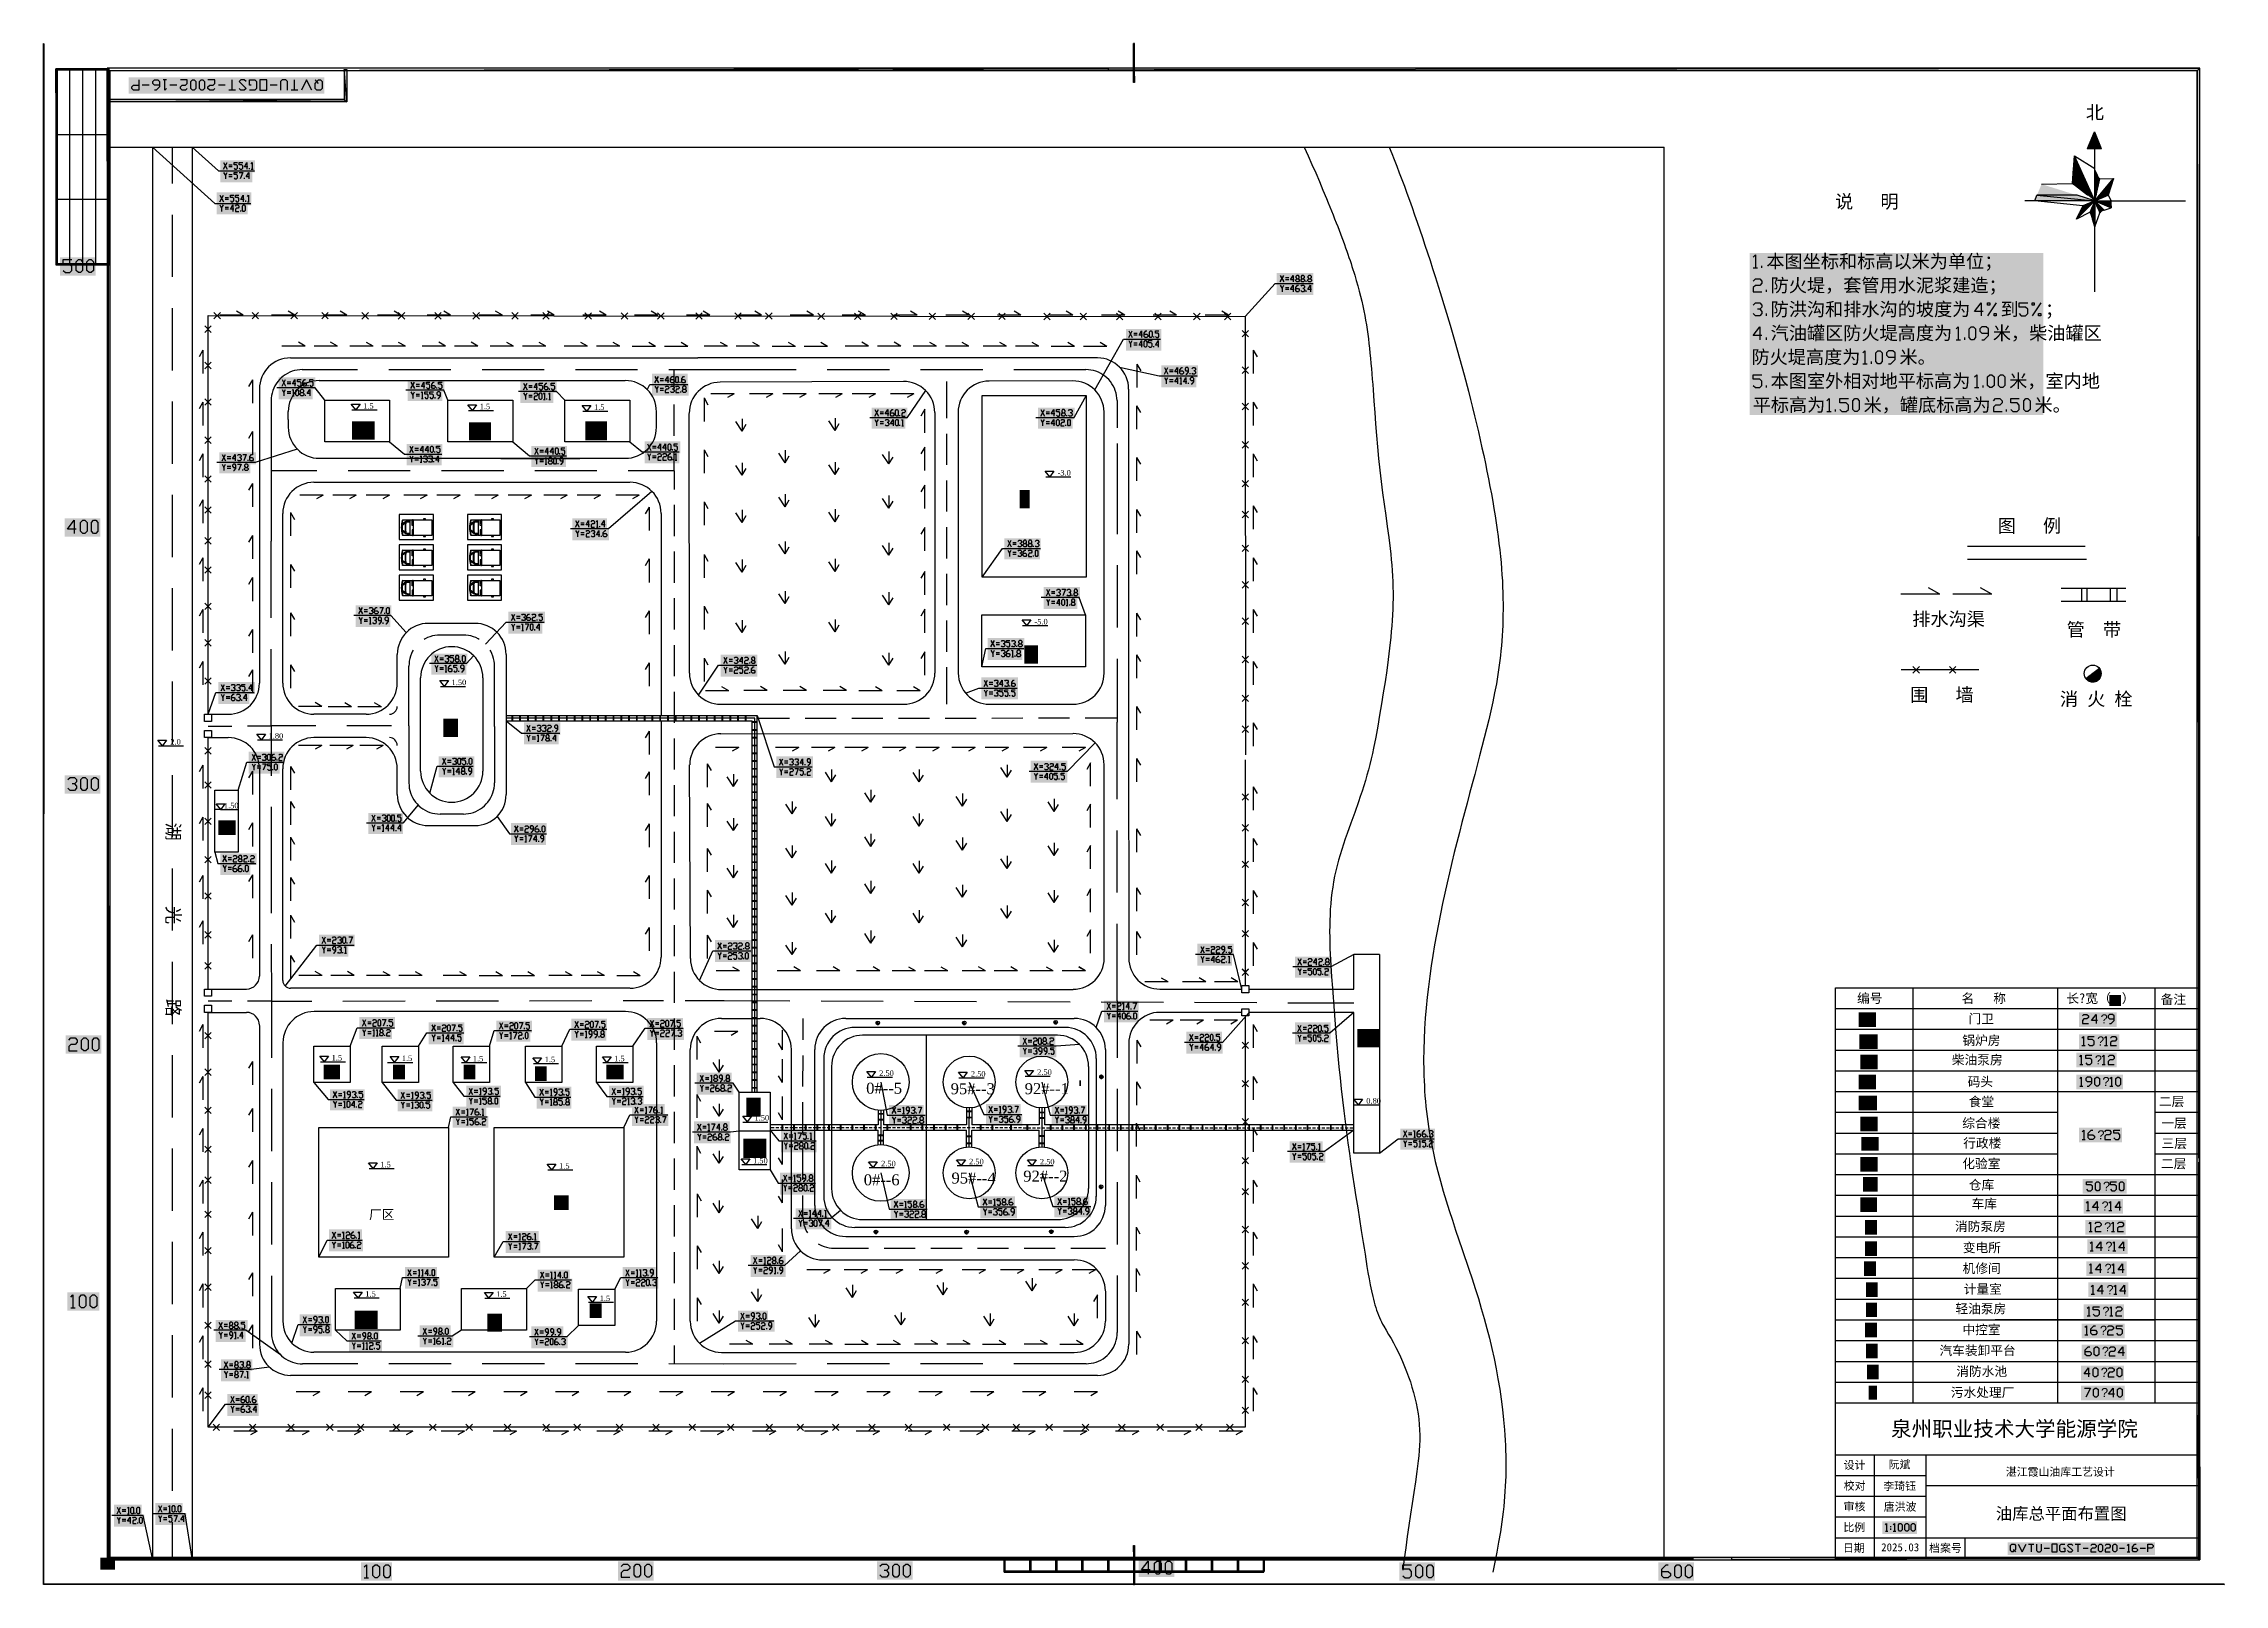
# Model space of a CAD drawing. Header units: inches. Extents: x 0 to 841, y 0 to 594.
import ezdxf

# ---------------------------------------------------------------- set-up
doc = ezdxf.new("R2010")
doc.units = ezdxf.units.IN
doc.header["$MEASUREMENT"] = 0
doc.layers.add('PDF_几何图形', color=7, linetype='Continuous')
doc.layers.add('PDF_文字', color=7, linetype='Continuous')
doc.layers.add('PDF_实体填充', color=7, linetype='Continuous', true_color=0xffffff)
doc.styles.add('PDF Arial', font='arial.ttf')
doc.styles.add('PDF SimSun', font='simsun.ttc')
doc.styles.add('PDF Times New Roman', font='times.ttf')

msp = doc.modelspace()

# ---------------------------------------------------------------- texts
at = {"layer": 'PDF_文字'}
for s, height, style, p in [('北', 5.13, 'PDF SimSun', (787.55, 564.87)), ('说   明', 5.133, 'PDF SimSun', (690.84, 530.5)), ('本图坐标和标高以米为单位；', 5.1329, 'PDF SimSun', (664.34, 507.47)), ('防火堤，套管用水泥浆建造；', 5.1329, 'PDF SimSun', (665.99, 498.24)), ('防洪沟和排水沟的坡度为', 5.1329, 'PDF SimSun', (665.99, 489.01)), ('到', 5.13, 'PDF SimSun', (754.66, 489.01)), ('；', 5.13, 'PDF SimSun', (771.8, 489.01)), ('汽油罐区防火堤高度为', 5.133, 'PDF SimSun', (665.99, 479.81)), ('米，柴油罐区', 5.133, 'PDF SimSun', (751.67, 479.81)), ('防火堤高度为', 5.133, 'PDF SimSun', (658.6, 470.58)), ('米。', 5.133, 'PDF SimSun', (715.67, 470.58)), ('本图室外相对地平标高为', 5.1329, 'PDF SimSun', (665.99, 461.35)), ('米，室内地', 5.133, 'PDF SimSun', (757.98, 461.35)), ('1.5', 2.116, 'PDF Times New Roman', (123.21, 453.22)), ('1.5', 2.116, 'PDF Times New Roman', (168.15, 453.03)), ('1.5', 2.116, 'PDF Times New Roman', (212.24, 452.76)), ('平标高为', 5.133, 'PDF SimSun', (659.07, 452.12)), ('米，罐底标高为', 5.133, 'PDF SimSun', (701.84, 452.12)), ('米。', 5.133, 'PDF SimSun', (767.74, 452.12)), ('-3.0', 2.116, 'PDF Times New Roman', (391.01, 427.46)), ('图   例', 5.133, 'PDF SimSun', (753.55, 405.53)), ('-5.0', 2.116, 'PDF Times New Roman', (382.08, 370.08)), ('排水沟渠', 5.133, 'PDF SimSun', (720.62, 369.57)), ('管  带', 5.133, 'PDF SimSun', (780.16, 365.55)), ('1.50', 2.116, 'PDF Times New Roman', (157.33, 346.67)), ('围   墙', 5.133, 'PDF SimSun', (719.79, 340.38)), ('消 火 栓', 5.133, 'PDF SimSun', (777.56, 338.75)), ('1.80', 2.116, 'PDF Times New Roman', (86.76, 326.01)), ('2.0', 2.116, 'PDF Times New Roman', (48.87, 323.74)), ('1.50', 2.116, 'PDF Times New Roman', (69.53, 299.17)), ('编号', 3.593, 'PDF SimSun', (699.33, 224.15)), ('名   称', 3.593, 'PDF SimSun', (739.61, 224.11)), ('长?宽（', 3.593, 'PDF SimSun', (780.03, 224.13)), ('）', 3.59, 'PDF SimSun', (801.41, 224.13)), ('备注', 3.593, 'PDF SimSun', (816.42, 223.71)), ('门卫', 3.593, 'PDF SimSun', (742.31, 216.26)), ('?', 3.51, 'PDF Arial', (793.24, 216.22)), ('锅炉房', 3.593, 'PDF SimSun', (739.94, 207.92)), ('?', 3.51, 'PDF Arial', (791.89, 207.71)), ('1.5', 2.116, 'PDF Times New Roman', (111.06, 201.93)), ('1.5', 2.116, 'PDF Times New Roman', (138.13, 201.76)), ('1.5', 2.116, 'PDF Times New Roman', (165.52, 201.61)), ('1.5', 2.116, 'PDF Times New Roman', (193.23, 201.32)), ('1.5', 2.116, 'PDF Times New Roman', (220.01, 201.65)), ('柴油泵房', 3.593, 'PDF SimSun', (735.86, 200.43)), ('?', 3.51, 'PDF Arial', (791.02, 200.45)), ('2.50', 2.116, 'PDF Times New Roman', (322.22, 196.02)), ('2.50', 2.116, 'PDF Times New Roman', (357.59, 195.73)), ('2.50', 2.116, 'PDF Times New Roman', (383.14, 196.43)), ('码头', 3.593, 'PDF SimSun', (741.98, 192.02)), ('?', 3.51, 'PDF Arial', (793.94, 192.09)), ('0.80', 2.116, 'PDF Times New Roman', (510.07, 185.34)), ('食堂', 3.593, 'PDF SimSun', (742.38, 184.3)), ('二层', 3.593, 'PDF SimSun', (815.7, 184.4)), ('1.50', 2.116, 'PDF Times New Roman', (274.13, 178.82)), ('综合楼', 3.593, 'PDF SimSun', (739.88, 176.02)), ('一层', 3.593, 'PDF SimSun', (816.67, 176.02)), ('行政楼', 3.593, 'PDF SimSun', (740.26, 168.34)), ('?', 3.51, 'PDF Arial', (792.01, 171.53)), ('三层', 3.593, 'PDF SimSun', (816.74, 168.23)), ('1.5', 2.116, 'PDF Times New Roman', (129.84, 160.78)), ('1.5', 2.116, 'PDF Times New Roman', (198.78, 160.25)), ('1.50', 2.116, 'PDF Times New Roman', (273.58, 162.28)), ('2.50', 2.116, 'PDF Times New Roman', (322.96, 161.16)), ('2.50', 2.116, 'PDF Times New Roman', (356.89, 161.93)), ('2.50', 2.116, 'PDF Times New Roman', (384.2, 161.9)), ('化验室', 3.593, 'PDF SimSun', (739.9, 160.42)), ('二层', 3.593, 'PDF SimSun', (816.5, 160.42)), ('仓库', 3.593, 'PDF SimSun', (742.4, 152.23)), ('?', 3.51, 'PDF Arial', (794.15, 151.72)), ('厂区', 3.593, 'PDF SimSun', (125.48, 140.8)), ('车库', 3.593, 'PDF SimSun', (743.48, 144.97)), ('?', 3.51, 'PDF Arial', (793.6, 144.1)), ('消防泵房', 3.593, 'PDF SimSun', (737.09, 136.21)), ('?', 3.51, 'PDF Arial', (794.6, 136.08)), ('变电所', 3.593, 'PDF SimSun', (740.11, 128.04)), ('?', 3.51, 'PDF Arial', (795.08, 128.57)), ('机修间', 3.593, 'PDF SimSun', (740.01, 120.04)), ('?', 3.51, 'PDF Arial', (794.77, 120.08)), ('1.5', 2.116, 'PDF Times New Roman', (124.04, 110.91)), ('1.5', 2.116, 'PDF Times New Roman', (174.5, 110.85)), ('1.5', 2.116, 'PDF Times New Roman', (214.42, 109.22)), ('计量室', 3.593, 'PDF SimSun', (740.45, 112.04)), ('?', 3.51, 'PDF Arial', (795.51, 111.87)), ('轻油泵房', 3.593, 'PDF SimSun', (737.26, 104.5)), ('?', 3.51, 'PDF Arial', (793.92, 103.53)), ('汽车装卸平台', 3.593, 'PDF SimSun', (731.1, 88.37)), ('中控室', 3.593, 'PDF SimSun', (739.94, 96.41)), ('?', 3.51, 'PDF Arial', (792.99, 96.2)), ('消防水池', 3.593, 'PDF SimSun', (737.59, 80.35)), ('?', 3.51, 'PDF Arial', (793.71, 88.1)), ('污水处理厂', 3.593, 'PDF SimSun', (735.48, 72.22)), ('?', 3.51, 'PDF Arial', (793.28, 79.99)), ('?', 3.51, 'PDF Arial', (793.41, 72.2)), ('泉州职业技术大学能源学院', 5.8152, 'PDF SimSun', (712.43, 57.09)), ('设计', 3.08, 'PDF SimSun', (694.16, 44.47)), ('阮斌', 3.08, 'PDF SimSun', (711.52, 44.68)), ('湛江霞山油库工艺设计', 3.08, 'PDF SimSun', (756.69, 41.83)), ('校对', 3.08, 'PDF SimSun', (694.2, 36.45)), ('李琦钰', 3.08, 'PDF SimSun', (709.44, 36.36)), ('审核', 3.08, 'PDF SimSun', (694.12, 28.43)), ('唐洪波', 3.08, 'PDF SimSun', (709.63, 28.38)), ('油库总平面布置图', 4.62, 'PDF SimSun', (752.83, 24.98)), ('比例', 3.08, 'PDF SimSun', (694.05, 20.45)), ('日期', 3.08, 'PDF SimSun', (693.89, 12.47)), ('2025.03', 3.08, 'PDF SimSun', (708.62, 12.76)), ('档案号', 3.08, 'PDF SimSun', (727.1, 12.45))]:
    msp.add_text(s, height=height, dxfattribs=dict(at, style=style)).set_placement(p)
at = {"layer": 'PDF_文字', "style": 'PDF SimSun'}
for s, p in [('湖', (47.43, 293.67)), ('光', (47.43, 261.49)), ('路', (47.43, 225.74))]:
    msp.add_text(s, height=5.13, rotation=-90, dxfattribs=at).set_placement(p)
at = {"layer": 'PDF_文字', "color": 3, "true_color": 0x00ff00, "style": 'PDF Times New Roman'}
for s, p in [('0#--5', (317.2, 189.15)), ('95#--3', (349.78, 188.95)), ('92#--1', (378.33, 188.98)), ('0#--6', (316.27, 153.84)), ('95#--4', (350.1, 154.52)), ('92#--2', (377.78, 155.26))]:
    msp.add_text(s, height=4.232, dxfattribs=at).set_placement(p)

# ---------------------------------------------------------------- hatches: boundary and pattern name
at = {"layer": 'PDF_几何图形', "true_color": 0xffffff, "transparency": 33554559}
h = msp.add_hatch(color=7, dxfattribs=at)
h.paths.add_polyline_path([(0.08, 0.08), (0.08, 593.87), (0, 0)])
h.paths.add_polyline_path([(0.08, 593.87), (0, 0), (0, 593.96)])
h = msp.add_hatch(color=7, dxfattribs=at)
h.paths.add_polyline_path([(420.73, 593.96), (420.24, 593.96), (420.73, 578.97)])
h.paths.add_polyline_path([(420.24, 593.96), (420.73, 578.97), (420.24, 578.97)])
h = msp.add_hatch(color=7, dxfattribs=at)
h.paths.add_polyline_path([(4.74, 584.22), (5.25, 583.71), (25.23, 584.22)])
h.paths.add_polyline_path([(5.25, 583.71), (25.23, 584.22), (24.74, 583.71)])
h.paths.add_polyline_path([(25.23, 584.22), (24.74, 583.71), (25.23, 508.72)])
h.paths.add_polyline_path([(24.74, 583.71), (25.23, 508.72), (24.74, 509.23)])
h.paths.add_polyline_path([(25.23, 508.72), (24.74, 509.23), (4.74, 508.72)])
h.paths.add_polyline_path([(24.74, 509.23), (4.74, 508.72), (5.25, 509.23)])
h.paths.add_polyline_path([(4.74, 508.72), (5.25, 509.23), (4.74, 584.22)])
h.paths.add_polyline_path([(5.25, 509.23), (4.74, 584.22), (5.25, 583.71)])
h = msp.add_hatch(color=7, dxfattribs=at)
h.paths.add_polyline_path([(25, 584.48), (25, 583.46), (831.49, 584.48)])
h.paths.add_polyline_path([(25, 583.46), (831.49, 584.48), (830.47, 583.46)])
h.paths.add_polyline_path([(831.49, 584.48), (830.47, 583.46), (831.49, 9.48)])
h.paths.add_polyline_path([(830.47, 583.46), (831.49, 9.48), (830.47, 10.5)])
h.paths.add_polyline_path([(831.49, 9.48), (830.47, 10.5), (24.49, 9.48)])
h.paths.add_polyline_path([(830.47, 10.5), (24.49, 9.48), (25.48, 10.5)])
h.paths.add_polyline_path([(24.49, 9.48), (25.48, 10.5), (24.49, 584.48)])
h.paths.add_polyline_path([(25.48, 10.5), (24.49, 584.48), (25.48, 583.46)])
h.paths.add_polyline_path([(24.49, 584.48), (25.48, 583.46), (410.49, 584.48)])
h.paths.add_polyline_path([(25.48, 583.46), (410.49, 584.48), (410.49, 583.46)])
h = msp.add_hatch(color=7, dxfattribs=at)
h.paths.add_polyline_path([(25, 572.47), (25, 571.48), (115.95, 572.47)])
h.paths.add_polyline_path([(25, 571.48), (115.95, 572.47), (116.95, 571.48)])
h.paths.add_polyline_path([(115.95, 572.47), (116.95, 571.48), (115.95, 583.97)])
h.paths.add_polyline_path([(116.95, 571.48), (115.95, 583.97), (116.95, 583.97)])
at = {"layer": 'PDF_几何图形', "true_color": 0xff00ff, "transparency": 33554559}
h = msp.add_hatch(color=6, dxfattribs=at)
h.paths.add_polyline_path([(790.85, 559.96), (790.85, 553.55), (788.25, 553.55)])
h.paths.add_polyline_path([(790.85, 553.55), (788.25, 553.55), (788.2, 553.44)])
h = msp.add_hatch(color=6, dxfattribs=at)
h.paths.add_polyline_path([(790.85, 559.96), (793.47, 553.55), (790.85, 553.55)])
h.paths.add_polyline_path([(793.47, 553.55), (790.85, 553.55), (793.52, 553.44)])
h = msp.add_hatch(color=6, dxfattribs=at)
h.paths.add_polyline_path([(785.37, 545.82), (782.76, 545.82), (787.99, 540)])
h.paths.add_polyline_path([(782.76, 545.82), (787.99, 540), (782.34, 540)])
h = msp.add_hatch(color=6, dxfattribs=at)
h.paths.add_polyline_path([(787.99, 540), (782.34, 540), (790.02, 535.5)])
h.paths.add_polyline_path([(782.34, 540), (790.02, 535.5), (788.2, 535.5)])
h = msp.add_hatch(color=6, dxfattribs=at)
h.paths.add_polyline_path([(792.86, 541.95), (791, 541.95), (792.9, 541.87)])
h.paths.add_polyline_path([(791, 541.95), (792.9, 541.87), (791, 541.87)])
h = msp.add_hatch(color=6, dxfattribs=at)
h.paths.add_polyline_path([(798.17, 541.87), (792.82, 535.5), (796.21, 535.5)])
h.paths.add_polyline_path([(792.82, 535.5), (796.21, 535.5), (791, 533.34)])
h = msp.add_hatch(color=6, dxfattribs=at)
h.paths.add_polyline_path([(792.9, 541.87), (791, 541.87), (791.49, 535.5)])
h.paths.add_polyline_path([(791, 541.87), (791.49, 535.5), (791, 535.5)])
h = msp.add_hatch(color=6, dxfattribs=at)
h.paths.add_polyline_path([(784.16, 535.5), (768.69, 535.5), (791, 533.34)])
h.paths.add_polyline_path([(768.69, 535.5), (791, 533.34), (767.82, 533.34)])
h = msp.add_hatch(color=6, dxfattribs=at)
h.paths.add_polyline_path([(786.38, 531.41), (785.09, 528.72), (786.38, 528.72)])
h.paths.add_polyline_path([(785.09, 528.72), (786.38, 528.72), (783.93, 526.27)])
h = msp.add_hatch(color=6, dxfattribs=at)
h.paths.add_polyline_path([(791, 531.41), (790.22, 531.41), (791, 528.95)])
h.paths.add_polyline_path([(790.22, 531.41), (791, 528.95), (789.18, 528.95)])
h = msp.add_hatch(color=6, dxfattribs=at)
h.paths.add_polyline_path([(791, 533.34), (795.61, 531.41), (797.35, 531.41)])
h.paths.add_polyline_path([(795.61, 531.41), (797.35, 531.41), (797.35, 530.71)])
h = msp.add_hatch(color=6, dxfattribs=at)
h.paths.add_polyline_path([(792.92, 531.41), (791.8, 531.41), (794.62, 529.72)])
h.paths.add_polyline_path([(791.8, 531.41), (794.62, 529.72), (792.5, 529.72)])
h = msp.add_hatch(color=6, dxfattribs=at)
h.paths.add_polyline_path([(789.18, 528.95), (790.05, 526.27), (791, 526.27)])
h.paths.add_polyline_path([(790.05, 526.27), (791, 526.27), (791, 523.32)])
h = msp.add_hatch(color=6, dxfattribs=at)
h.paths.add_polyline_path([(792.5, 529.72), (792.82, 528.95), (793.31, 528.95)])
h.paths.add_polyline_path([(792.82, 528.95), (793.31, 528.95), (792.92, 528.72)])
at = {"layer": 'PDF_几何图形', "true_color": 0xffffff, "transparency": 33554559}
h = msp.add_hatch(color=7, dxfattribs=at)
h.paths.add_polyline_path([(793.09, 349.63), (788.1, 349.63), (792.84, 349.21)])
h.paths.add_polyline_path([(788.1, 349.63), (792.84, 349.21), (787.55, 349.21)])
h = msp.add_hatch(color=7, dxfattribs=at)
h.paths.add_polyline_path([(792.84, 349.21), (787.55, 349.21), (792.82, 349.19)])
h.paths.add_polyline_path([(787.55, 349.21), (792.82, 349.19), (787.57, 349.19)])
h = msp.add_hatch(color=7, dxfattribs=at)
h.paths.add_polyline_path([(792.82, 349.19), (787.57, 349.19), (792.5, 348.83)])
h.paths.add_polyline_path([(787.57, 349.19), (792.5, 348.83), (787.89, 348.83)])
h = msp.add_hatch(color=7, dxfattribs=at)
h.paths.add_polyline_path([(792.5, 348.83), (787.89, 348.83), (792.48, 348.81)])
h.paths.add_polyline_path([(787.89, 348.83), (792.48, 348.81), (787.91, 348.81)])
h = msp.add_hatch(color=7, dxfattribs=at)
h.paths.add_polyline_path([(792.48, 348.81), (787.91, 348.81), (792.12, 348.49)])
h.paths.add_polyline_path([(787.91, 348.81), (792.12, 348.49), (788.27, 348.49)])
h = msp.add_hatch(color=7, dxfattribs=at)
h.paths.add_polyline_path([(793.28, 350.1), (788.75, 350.1), (793.09, 349.63)])
h.paths.add_polyline_path([(788.75, 350.1), (793.09, 349.63), (788.1, 349.63)])
h = msp.add_hatch(color=7, dxfattribs=at)
h.paths.add_polyline_path([(792.12, 348.49), (788.27, 348.49), (792.1, 348.47)])
h.paths.add_polyline_path([(788.27, 348.49), (792.1, 348.47), (788.31, 348.47)])
h = msp.add_hatch(color=7, dxfattribs=at)
h.paths.add_polyline_path([(792.1, 348.47), (788.31, 348.47), (791.68, 348.21)])
h.paths.add_polyline_path([(788.31, 348.47), (791.68, 348.21), (788.71, 348.21)])
h = msp.add_hatch(color=7, dxfattribs=at)
h.paths.add_polyline_path([(791.68, 348.21), (788.71, 348.21), (791.65, 348.21)])
h.paths.add_polyline_path([(788.71, 348.21), (791.65, 348.21), (788.73, 348.21)])
h = msp.add_hatch(color=7, dxfattribs=at)
h.paths.add_polyline_path([(791.65, 348.21), (788.73, 348.21), (791.21, 348.02)])
h.paths.add_polyline_path([(788.73, 348.21), (791.21, 348.02), (789.18, 348.02)])
h = msp.add_hatch(color=7, dxfattribs=at)
h.paths.add_polyline_path([(793.41, 350.6), (789.41, 350.6), (793.28, 350.1)])
h.paths.add_polyline_path([(789.41, 350.6), (793.28, 350.1), (788.75, 350.1)])
h = msp.add_hatch(color=7, dxfattribs=at)
h.paths.add_polyline_path([(791.21, 348.02), (789.18, 348.02), (791.19, 348)])
h.paths.add_polyline_path([(789.18, 348.02), (791.19, 348), (789.22, 348)])
h = msp.add_hatch(color=7, dxfattribs=at)
h.paths.add_polyline_path([(791.19, 348), (789.22, 348), (790.7, 347.9)])
h.paths.add_polyline_path([(789.22, 348), (790.7, 347.9), (789.66, 347.9)])
h = msp.add_hatch(color=7, dxfattribs=at)
h.paths.add_polyline_path([(793.43, 350.84), (789.75, 350.84), (793.41, 350.6)])
h.paths.add_polyline_path([(789.75, 350.84), (793.41, 350.6), (789.41, 350.6)])
h = msp.add_hatch(color=7, dxfattribs=at)
h.paths.add_polyline_path([(789.66, 347.9), (789.73, 347.9), (790.68, 347.9)])
h.paths.add_polyline_path([(789.73, 347.9), (790.68, 347.9), (790.17, 347.85)])
h = msp.add_hatch(color=7, dxfattribs=at)
h.paths.add_polyline_path([(793.45, 351.11), (790.11, 351.11), (793.43, 350.84)])
h.paths.add_polyline_path([(790.11, 351.11), (793.43, 350.84), (789.75, 350.84)])
h = msp.add_hatch(color=7, dxfattribs=at)
h.paths.add_polyline_path([(793.41, 351.54), (790.68, 351.54), (793.45, 351.11)])
h.paths.add_polyline_path([(790.68, 351.54), (793.45, 351.11), (790.11, 351.11)])
h = msp.add_hatch(color=7, dxfattribs=at)
h.paths.add_polyline_path([(793.33, 351.94), (791.25, 351.94), (793.41, 351.54)])
h.paths.add_polyline_path([(791.25, 351.94), (793.41, 351.54), (790.68, 351.54)])
h = msp.add_hatch(color=7, dxfattribs=at)
h.paths.add_polyline_path([(793.2, 352.34), (791.78, 352.34), (793.33, 351.94)])
h.paths.add_polyline_path([(791.78, 352.34), (793.33, 351.94), (791.25, 351.94)])
h = msp.add_hatch(color=7, dxfattribs=at)
h.paths.add_polyline_path([(793.01, 352.72), (792.31, 352.72), (793.2, 352.34)])
h.paths.add_polyline_path([(792.31, 352.72), (793.2, 352.34), (791.78, 352.34)])
h = msp.add_hatch(color=7, dxfattribs=at)
h.paths.add_polyline_path([(321.63, 216.56), (321.06, 216.56), (321.71, 216.43)])
h.paths.add_polyline_path([(321.06, 216.56), (321.71, 216.43), (321.03, 216.43)])
h = msp.add_hatch(color=7, dxfattribs=at)
h.paths.add_polyline_path([(321.71, 216.43), (321.03, 216.43), (321.8, 216.3)])
h.paths.add_polyline_path([(321.03, 216.43), (321.8, 216.3), (321.06, 216.3)])
h = msp.add_hatch(color=7, dxfattribs=at)
h.paths.add_polyline_path([(321.56, 216.64), (321.08, 216.64), (321.63, 216.56)])
h.paths.add_polyline_path([(321.08, 216.64), (321.63, 216.56), (321.06, 216.56)])
h = msp.add_hatch(color=7, dxfattribs=at)
h.paths.add_polyline_path([(321.8, 216.3), (321.06, 216.3), (321.9, 216.18)])
h.paths.add_polyline_path([(321.06, 216.3), (321.9, 216.18), (321.1, 216.18)])
h = msp.add_hatch(color=7, dxfattribs=at)
h.paths.add_polyline_path([(321.44, 216.79), (321.14, 216.79), (321.52, 216.68)])
h.paths.add_polyline_path([(321.14, 216.79), (321.52, 216.68), (321.08, 216.68)])
h = msp.add_hatch(color=7, dxfattribs=at)
h.paths.add_polyline_path([(321.52, 216.68), (321.08, 216.68), (321.56, 216.64)])
h.paths.add_polyline_path([(321.08, 216.68), (321.56, 216.64), (321.08, 216.64)])
h = msp.add_hatch(color=7, dxfattribs=at)
h.paths.add_polyline_path([(321.9, 216.18), (321.1, 216.18), (321.97, 216.07)])
h.paths.add_polyline_path([(321.1, 216.18), (321.97, 216.07), (321.16, 216.07)])
h = msp.add_hatch(color=7, dxfattribs=at)
h.paths.add_polyline_path([(321.37, 216.89), (321.2, 216.89), (321.44, 216.79)])
h.paths.add_polyline_path([(321.2, 216.89), (321.44, 216.79), (321.14, 216.79)])
h = msp.add_hatch(color=7, dxfattribs=at)
h.paths.add_polyline_path([(321.97, 216.07), (321.16, 216.07), (322.05, 215.98)])
h.paths.add_polyline_path([(321.16, 216.07), (322.05, 215.98), (321.25, 215.98)])
h = msp.add_hatch(color=7, dxfattribs=at)
h.paths.add_polyline_path([(322.05, 215.98), (321.25, 215.98), (322.09, 215.92)])
h.paths.add_polyline_path([(321.25, 215.98), (322.09, 215.92), (321.31, 215.92)])
h = msp.add_hatch(color=7, dxfattribs=at)
h.paths.add_polyline_path([(322.09, 215.92), (321.31, 215.92), (322.05, 215.9)])
h.paths.add_polyline_path([(321.31, 215.92), (322.05, 215.9), (321.35, 215.9)])
h = msp.add_hatch(color=7, dxfattribs=at)
h.paths.add_polyline_path([(322.05, 215.9), (321.35, 215.9), (322.01, 215.86)])
h.paths.add_polyline_path([(321.35, 215.9), (322.01, 215.86), (321.42, 215.86)])
h = msp.add_hatch(color=7, dxfattribs=at)
h.paths.add_polyline_path([(322.01, 215.86), (321.42, 215.86), (321.94, 215.84)])
h.paths.add_polyline_path([(321.42, 215.86), (321.94, 215.84), (321.46, 215.84)])
h = msp.add_hatch(color=7, dxfattribs=at)
h.paths.add_polyline_path([(321.94, 215.84), (321.46, 215.84), (321.9, 215.84)])
h.paths.add_polyline_path([(321.46, 215.84), (321.9, 215.84), (321.5, 215.84)])
h = msp.add_hatch(color=7, dxfattribs=at)
h.paths.add_polyline_path([(321.9, 215.84), (321.5, 215.84), (321.82, 215.82)])
h.paths.add_polyline_path([(321.5, 215.84), (321.82, 215.82), (321.59, 215.82)])
h = msp.add_hatch(color=7, dxfattribs=at)
h.paths.add_polyline_path([(321.59, 215.82), (321.63, 215.79), (321.8, 215.79)])
h.paths.add_polyline_path([(321.63, 215.79), (321.8, 215.79), (321.69, 215.79)])
h = msp.add_hatch(color=7, dxfattribs=at)
h.paths.add_polyline_path([(354.9, 216.66), (354.41, 216.66), (354.96, 216.58)])
h.paths.add_polyline_path([(354.41, 216.66), (354.96, 216.58), (354.39, 216.58)])
h = msp.add_hatch(color=7, dxfattribs=at)
h.paths.add_polyline_path([(354.96, 216.58), (354.39, 216.58), (355.07, 216.45)])
h.paths.add_polyline_path([(354.39, 216.58), (355.07, 216.45), (354.39, 216.45)])
h = msp.add_hatch(color=7, dxfattribs=at)
h.paths.add_polyline_path([(355.07, 216.45), (354.39, 216.45), (355.16, 216.32)])
h.paths.add_polyline_path([(354.39, 216.45), (355.16, 216.32), (354.41, 216.32)])
h = msp.add_hatch(color=7, dxfattribs=at)
h.paths.add_polyline_path([(354.88, 216.7), (354.44, 216.7), (354.9, 216.66)])
h.paths.add_polyline_path([(354.44, 216.7), (354.9, 216.66), (354.41, 216.66)])
h = msp.add_hatch(color=7, dxfattribs=at)
h.paths.add_polyline_path([(355.16, 216.32), (354.41, 216.32), (355.24, 216.2)])
h.paths.add_polyline_path([(354.41, 216.32), (355.24, 216.2), (354.46, 216.2)])
h = msp.add_hatch(color=7, dxfattribs=at)
h.paths.add_polyline_path([(354.8, 216.81), (354.48, 216.81), (354.88, 216.7)])
h.paths.add_polyline_path([(354.48, 216.81), (354.88, 216.7), (354.44, 216.7)])
h = msp.add_hatch(color=7, dxfattribs=at)
h.paths.add_polyline_path([(355.24, 216.2), (354.46, 216.2), (355.32, 216.09)])
h.paths.add_polyline_path([(354.46, 216.2), (355.32, 216.09), (354.52, 216.09)])
h = msp.add_hatch(color=7, dxfattribs=at)
h.paths.add_polyline_path([(354.71, 216.92), (354.56, 216.92), (354.8, 216.81)])
h.paths.add_polyline_path([(354.56, 216.92), (354.8, 216.81), (354.48, 216.81)])
h = msp.add_hatch(color=7, dxfattribs=at)
h.paths.add_polyline_path([(355.32, 216.09), (354.52, 216.09), (355.39, 216.01)])
h.paths.add_polyline_path([(354.52, 216.09), (355.39, 216.01), (354.58, 216.01)])
h = msp.add_hatch(color=7, dxfattribs=at)
h.paths.add_polyline_path([(355.39, 216.01), (354.58, 216.01), (355.43, 215.94)])
h.paths.add_polyline_path([(354.58, 216.01), (355.43, 215.94), (354.67, 215.94)])
h = msp.add_hatch(color=7, dxfattribs=at)
h.paths.add_polyline_path([(355.43, 215.94), (354.67, 215.94), (355.41, 215.92)])
h.paths.add_polyline_path([(354.67, 215.94), (355.41, 215.92), (354.69, 215.92)])
h = msp.add_hatch(color=7, dxfattribs=at)
h.paths.add_polyline_path([(355.41, 215.92), (354.69, 215.92), (355.35, 215.88)])
h.paths.add_polyline_path([(354.69, 215.92), (355.35, 215.88), (354.75, 215.88)])
h = msp.add_hatch(color=7, dxfattribs=at)
h.paths.add_polyline_path([(355.35, 215.88), (354.75, 215.88), (355.3, 215.86)])
h.paths.add_polyline_path([(354.75, 215.88), (355.3, 215.86), (354.8, 215.86)])
h = msp.add_hatch(color=7, dxfattribs=at)
h.paths.add_polyline_path([(355.3, 215.86), (354.8, 215.86), (355.26, 215.84)])
h.paths.add_polyline_path([(354.8, 215.86), (355.26, 215.84), (354.86, 215.84)])
h = msp.add_hatch(color=7, dxfattribs=at)
h.paths.add_polyline_path([(355.26, 215.84), (354.86, 215.84), (355.18, 215.82)])
h.paths.add_polyline_path([(354.86, 215.84), (355.18, 215.82), (354.92, 215.82)])
h = msp.add_hatch(color=7, dxfattribs=at)
h.paths.add_polyline_path([(354.92, 215.82), (354.96, 215.82), (355.16, 215.82)])
h.paths.add_polyline_path([(354.96, 215.82), (355.16, 215.82), (355.05, 215.82)])
h = msp.add_hatch(color=7, dxfattribs=at)
h.paths.add_polyline_path([(390.19, 216.83), (389.64, 216.83), (390.29, 216.7)])
h.paths.add_polyline_path([(389.64, 216.83), (390.29, 216.7), (389.61, 216.7)])
h = msp.add_hatch(color=7, dxfattribs=at)
h.paths.add_polyline_path([(390.29, 216.7), (389.61, 216.7), (390.38, 216.58)])
h.paths.add_polyline_path([(389.61, 216.7), (390.38, 216.58), (389.64, 216.58)])
h = msp.add_hatch(color=7, dxfattribs=at)
h.paths.add_polyline_path([(390.14, 216.92), (389.66, 216.92), (390.19, 216.83)])
h.paths.add_polyline_path([(389.66, 216.92), (390.19, 216.83), (389.64, 216.83)])
h = msp.add_hatch(color=7, dxfattribs=at)
h.paths.add_polyline_path([(390.38, 216.58), (389.64, 216.58), (390.46, 216.45)])
h.paths.add_polyline_path([(389.64, 216.58), (390.46, 216.45), (389.68, 216.45)])
h = msp.add_hatch(color=7, dxfattribs=at)
h.paths.add_polyline_path([(390.02, 217.06), (389.72, 217.06), (390.1, 216.94)])
h.paths.add_polyline_path([(389.72, 217.06), (390.1, 216.94), (389.66, 216.94)])
h = msp.add_hatch(color=7, dxfattribs=at)
h.paths.add_polyline_path([(390.1, 216.94), (389.66, 216.94), (390.14, 216.92)])
h.paths.add_polyline_path([(389.66, 216.94), (390.14, 216.92), (389.66, 216.92)])
h = msp.add_hatch(color=7, dxfattribs=at)
h.paths.add_polyline_path([(390.46, 216.45), (389.68, 216.45), (390.55, 216.34)])
h.paths.add_polyline_path([(389.68, 216.45), (390.55, 216.34), (389.74, 216.34)])
h = msp.add_hatch(color=7, dxfattribs=at)
h.paths.add_polyline_path([(389.95, 217.17), (389.78, 217.17), (390.02, 217.06)])
h.paths.add_polyline_path([(389.78, 217.17), (390.02, 217.06), (389.72, 217.06)])
h = msp.add_hatch(color=7, dxfattribs=at)
h.paths.add_polyline_path([(390.55, 216.34), (389.74, 216.34), (390.63, 216.24)])
h.paths.add_polyline_path([(389.74, 216.34), (390.63, 216.24), (389.83, 216.24)])
h = msp.add_hatch(color=7, dxfattribs=at)
h.paths.add_polyline_path([(390.63, 216.24), (389.83, 216.24), (390.67, 216.2)])
h.paths.add_polyline_path([(389.83, 216.24), (390.67, 216.2), (389.89, 216.2)])
h = msp.add_hatch(color=7, dxfattribs=at)
h.paths.add_polyline_path([(390.67, 216.2), (389.89, 216.2), (390.63, 216.18)])
h.paths.add_polyline_path([(389.89, 216.2), (390.63, 216.18), (389.91, 216.18)])
h = msp.add_hatch(color=7, dxfattribs=at)
h.paths.add_polyline_path([(390.63, 216.18), (389.91, 216.18), (390.59, 216.13)])
h.paths.add_polyline_path([(389.91, 216.18), (390.59, 216.13), (389.97, 216.13)])
h = msp.add_hatch(color=7, dxfattribs=at)
h.paths.add_polyline_path([(390.59, 216.13), (389.97, 216.13), (390.52, 216.11)])
h.paths.add_polyline_path([(389.97, 216.13), (390.52, 216.11), (390.04, 216.11)])
h = msp.add_hatch(color=7, dxfattribs=at)
h.paths.add_polyline_path([(390.52, 216.11), (390.04, 216.11), (390.48, 216.09)])
h.paths.add_polyline_path([(390.04, 216.11), (390.48, 216.09), (390.08, 216.09)])
h = msp.add_hatch(color=7, dxfattribs=at)
h.paths.add_polyline_path([(390.48, 216.09), (390.08, 216.09), (390.4, 216.07)])
h.paths.add_polyline_path([(390.08, 216.09), (390.4, 216.07), (390.14, 216.07)])
h = msp.add_hatch(color=7, dxfattribs=at)
h.paths.add_polyline_path([(390.14, 216.07), (390.19, 216.07), (390.38, 216.07)])
h.paths.add_polyline_path([(390.19, 216.07), (390.38, 216.07), (390.27, 216.07)])
h = msp.add_hatch(color=7, dxfattribs=at)
h.paths.add_polyline_path([(407.78, 195.9), (407.29, 195.9), (407.84, 195.81)])
h.paths.add_polyline_path([(407.29, 195.9), (407.84, 195.81), (407.27, 195.81)])
h = msp.add_hatch(color=7, dxfattribs=at)
h.paths.add_polyline_path([(407.84, 195.81), (407.27, 195.81), (407.92, 195.69)])
h.paths.add_polyline_path([(407.27, 195.81), (407.92, 195.69), (407.27, 195.69)])
h = msp.add_hatch(color=7, dxfattribs=at)
h.paths.add_polyline_path([(407.92, 195.69), (407.27, 195.69), (408.03, 195.56)])
h.paths.add_polyline_path([(407.27, 195.69), (408.03, 195.56), (407.29, 195.56)])
h = msp.add_hatch(color=7, dxfattribs=at)
h.paths.add_polyline_path([(407.75, 195.94), (407.31, 195.94), (407.78, 195.9)])
h.paths.add_polyline_path([(407.31, 195.94), (407.78, 195.9), (407.29, 195.9)])
h = msp.add_hatch(color=7, dxfattribs=at)
h.paths.add_polyline_path([(408.03, 195.56), (407.29, 195.56), (408.11, 195.43)])
h.paths.add_polyline_path([(407.29, 195.56), (408.11, 195.43), (407.31, 195.43)])
h = msp.add_hatch(color=7, dxfattribs=at)
h.paths.add_polyline_path([(407.67, 196.05), (407.35, 196.05), (407.75, 195.94)])
h.paths.add_polyline_path([(407.35, 196.05), (407.75, 195.94), (407.31, 195.94)])
h = msp.add_hatch(color=7, dxfattribs=at)
h.paths.add_polyline_path([(408.11, 195.43), (407.31, 195.43), (408.2, 195.33)])
h.paths.add_polyline_path([(407.31, 195.43), (408.2, 195.33), (407.37, 195.33)])
h = msp.add_hatch(color=7, dxfattribs=at)
h.paths.add_polyline_path([(407.59, 196.15), (407.44, 196.15), (407.67, 196.05)])
h.paths.add_polyline_path([(407.44, 196.15), (407.67, 196.05), (407.35, 196.05)])
h = msp.add_hatch(color=7, dxfattribs=at)
h.paths.add_polyline_path([(408.2, 195.33), (407.37, 195.33), (408.26, 195.24)])
h.paths.add_polyline_path([(407.37, 195.33), (408.26, 195.24), (407.46, 195.24)])
h = msp.add_hatch(color=7, dxfattribs=at)
h.paths.add_polyline_path([(408.26, 195.24), (407.46, 195.24), (408.3, 195.18)])
h.paths.add_polyline_path([(407.46, 195.24), (408.3, 195.18), (407.54, 195.18)])
h = msp.add_hatch(color=7, dxfattribs=at)
h.paths.add_polyline_path([(408.3, 195.18), (407.54, 195.18), (408.28, 195.16)])
h.paths.add_polyline_path([(407.54, 195.18), (408.28, 195.16), (407.56, 195.16)])
h = msp.add_hatch(color=7, dxfattribs=at)
h.paths.add_polyline_path([(408.28, 195.16), (407.56, 195.16), (408.22, 195.11)])
h.paths.add_polyline_path([(407.56, 195.16), (408.22, 195.11), (407.63, 195.11)])
h = msp.add_hatch(color=7, dxfattribs=at)
h.paths.add_polyline_path([(408.22, 195.11), (407.63, 195.11), (408.16, 195.09)])
h.paths.add_polyline_path([(407.63, 195.11), (408.16, 195.09), (407.67, 195.09)])
h = msp.add_hatch(color=7, dxfattribs=at)
h.paths.add_polyline_path([(408.16, 195.09), (407.67, 195.09), (408.14, 195.07)])
h.paths.add_polyline_path([(407.67, 195.09), (408.14, 195.07), (407.73, 195.07)])
h = msp.add_hatch(color=7, dxfattribs=at)
h.paths.add_polyline_path([(408.14, 195.07), (407.73, 195.07), (408.05, 195.05)])
h.paths.add_polyline_path([(407.73, 195.07), (408.05, 195.05), (407.8, 195.05)])
h = msp.add_hatch(color=7, dxfattribs=at)
h.paths.add_polyline_path([(407.8, 195.05), (407.84, 195.05), (408.03, 195.05)])
h.paths.add_polyline_path([(407.84, 195.05), (408.03, 195.05), (407.92, 195.05)])
h = msp.add_hatch(color=7, dxfattribs=at)
h.paths.add_polyline_path([(407.71, 153.39), (407.14, 153.39), (407.8, 153.27)])
h.paths.add_polyline_path([(407.14, 153.39), (407.8, 153.27), (407.12, 153.27)])
h = msp.add_hatch(color=7, dxfattribs=at)
h.paths.add_polyline_path([(407.8, 153.27), (407.12, 153.27), (407.9, 153.14)])
h.paths.add_polyline_path([(407.12, 153.27), (407.9, 153.14), (407.14, 153.14)])
h = msp.add_hatch(color=7, dxfattribs=at)
h.paths.add_polyline_path([(407.65, 153.48), (407.16, 153.48), (407.71, 153.39)])
h.paths.add_polyline_path([(407.16, 153.48), (407.71, 153.39), (407.14, 153.39)])
h = msp.add_hatch(color=7, dxfattribs=at)
h.paths.add_polyline_path([(407.9, 153.14), (407.14, 153.14), (407.99, 153.01)])
h.paths.add_polyline_path([(407.14, 153.14), (407.99, 153.01), (407.18, 153.01)])
h = msp.add_hatch(color=7, dxfattribs=at)
h.paths.add_polyline_path([(407.52, 153.63), (407.23, 153.63), (407.61, 153.52)])
h.paths.add_polyline_path([(407.23, 153.63), (407.61, 153.52), (407.16, 153.52)])
h = msp.add_hatch(color=7, dxfattribs=at)
h.paths.add_polyline_path([(407.61, 153.52), (407.16, 153.52), (407.65, 153.48)])
h.paths.add_polyline_path([(407.16, 153.52), (407.65, 153.48), (407.16, 153.48)])
h = msp.add_hatch(color=7, dxfattribs=at)
h.paths.add_polyline_path([(407.99, 153.01), (407.18, 153.01), (408.07, 152.91)])
h.paths.add_polyline_path([(407.18, 153.01), (408.07, 152.91), (407.25, 152.91)])
h = msp.add_hatch(color=7, dxfattribs=at)
h.paths.add_polyline_path([(407.46, 153.73), (407.29, 153.73), (407.52, 153.63)])
h.paths.add_polyline_path([(407.29, 153.73), (407.52, 153.63), (407.23, 153.63)])
h = msp.add_hatch(color=7, dxfattribs=at)
h.paths.add_polyline_path([(408.07, 152.91), (407.25, 152.91), (408.14, 152.8)])
h.paths.add_polyline_path([(407.25, 152.91), (408.14, 152.8), (407.33, 152.8)])
h = msp.add_hatch(color=7, dxfattribs=at)
h.paths.add_polyline_path([(408.14, 152.8), (407.33, 152.8), (408.18, 152.76)])
h.paths.add_polyline_path([(407.33, 152.8), (408.18, 152.76), (407.39, 152.76)])
h = msp.add_hatch(color=7, dxfattribs=at)
h.paths.add_polyline_path([(408.18, 152.76), (407.39, 152.76), (408.14, 152.74)])
h.paths.add_polyline_path([(407.39, 152.76), (408.14, 152.74), (407.44, 152.74)])
h = msp.add_hatch(color=7, dxfattribs=at)
h.paths.add_polyline_path([(408.14, 152.74), (407.44, 152.74), (408.09, 152.7)])
h.paths.add_polyline_path([(407.44, 152.74), (408.09, 152.7), (407.5, 152.7)])
h = msp.add_hatch(color=7, dxfattribs=at)
h.paths.add_polyline_path([(408.09, 152.7), (407.5, 152.7), (408.03, 152.68)])
h.paths.add_polyline_path([(407.5, 152.7), (408.03, 152.68), (407.54, 152.68)])
h = msp.add_hatch(color=7, dxfattribs=at)
h.paths.add_polyline_path([(408.03, 152.68), (407.54, 152.68), (407.99, 152.65)])
h.paths.add_polyline_path([(407.54, 152.68), (407.99, 152.65), (407.59, 152.65)])
h = msp.add_hatch(color=7, dxfattribs=at)
h.paths.add_polyline_path([(407.99, 152.65), (407.59, 152.65), (407.9, 152.63)])
h.paths.add_polyline_path([(407.59, 152.65), (407.9, 152.63), (407.67, 152.63)])
h = msp.add_hatch(color=7, dxfattribs=at)
h.paths.add_polyline_path([(407.67, 152.63), (407.71, 152.63), (407.9, 152.63)])
h.paths.add_polyline_path([(407.71, 152.63), (407.9, 152.63), (407.8, 152.63)])
h = msp.add_hatch(color=7, dxfattribs=at)
h.paths.add_polyline_path([(320.89, 135.97), (320.32, 135.97), (320.97, 135.85)])
h.paths.add_polyline_path([(320.32, 135.97), (320.97, 135.85), (320.29, 135.85)])
h = msp.add_hatch(color=7, dxfattribs=at)
h.paths.add_polyline_path([(320.97, 135.85), (320.29, 135.85), (321.06, 135.72)])
h.paths.add_polyline_path([(320.29, 135.85), (321.06, 135.72), (320.32, 135.72)])
h = msp.add_hatch(color=7, dxfattribs=at)
h.paths.add_polyline_path([(320.82, 136.06), (320.34, 136.06), (320.89, 135.97)])
h.paths.add_polyline_path([(320.34, 136.06), (320.89, 135.97), (320.32, 135.97)])
h = msp.add_hatch(color=7, dxfattribs=at)
h.paths.add_polyline_path([(321.06, 135.72), (320.32, 135.72), (321.16, 135.59)])
h.paths.add_polyline_path([(320.32, 135.72), (321.16, 135.59), (320.36, 135.59)])
h = msp.add_hatch(color=7, dxfattribs=at)
h.paths.add_polyline_path([(320.7, 136.21), (320.4, 136.21), (320.78, 136.1)])
h.paths.add_polyline_path([(320.4, 136.21), (320.78, 136.1), (320.34, 136.1)])
h = msp.add_hatch(color=7, dxfattribs=at)
h.paths.add_polyline_path([(320.78, 136.1), (320.34, 136.1), (320.82, 136.06)])
h.paths.add_polyline_path([(320.34, 136.1), (320.82, 136.06), (320.34, 136.06)])
h = msp.add_hatch(color=7, dxfattribs=at)
h.paths.add_polyline_path([(321.16, 135.59), (320.36, 135.59), (321.25, 135.49)])
h.paths.add_polyline_path([(320.36, 135.59), (321.25, 135.49), (320.42, 135.49)])
h = msp.add_hatch(color=7, dxfattribs=at)
h.paths.add_polyline_path([(320.63, 136.31), (320.46, 136.31), (320.7, 136.21)])
h.paths.add_polyline_path([(320.46, 136.31), (320.7, 136.21), (320.4, 136.21)])
h = msp.add_hatch(color=7, dxfattribs=at)
h.paths.add_polyline_path([(321.25, 135.49), (320.42, 135.49), (321.31, 135.4)])
h.paths.add_polyline_path([(320.42, 135.49), (321.31, 135.4), (320.51, 135.4)])
h = msp.add_hatch(color=7, dxfattribs=at)
h.paths.add_polyline_path([(321.31, 135.4), (320.51, 135.4), (321.35, 135.34)])
h.paths.add_polyline_path([(320.51, 135.4), (321.35, 135.34), (320.57, 135.34)])
h = msp.add_hatch(color=7, dxfattribs=at)
h.paths.add_polyline_path([(321.35, 135.34), (320.57, 135.34), (321.31, 135.32)])
h.paths.add_polyline_path([(320.57, 135.34), (321.31, 135.32), (320.61, 135.32)])
h = msp.add_hatch(color=7, dxfattribs=at)
h.paths.add_polyline_path([(321.31, 135.32), (320.61, 135.32), (321.27, 135.28)])
h.paths.add_polyline_path([(320.61, 135.32), (321.27, 135.28), (320.68, 135.28)])
h = msp.add_hatch(color=7, dxfattribs=at)
h.paths.add_polyline_path([(321.27, 135.28), (320.68, 135.28), (321.2, 135.25)])
h.paths.add_polyline_path([(320.68, 135.28), (321.2, 135.25), (320.72, 135.25)])
h = msp.add_hatch(color=7, dxfattribs=at)
h.paths.add_polyline_path([(321.2, 135.25), (320.72, 135.25), (321.16, 135.23)])
h.paths.add_polyline_path([(320.72, 135.25), (321.16, 135.23), (320.76, 135.23)])
h = msp.add_hatch(color=7, dxfattribs=at)
h.paths.add_polyline_path([(321.16, 135.23), (320.76, 135.23), (321.08, 135.23)])
h.paths.add_polyline_path([(320.76, 135.23), (321.08, 135.23), (320.84, 135.23)])
h = msp.add_hatch(color=7, dxfattribs=at)
h.paths.add_polyline_path([(320.84, 135.23), (320.89, 135.21), (321.06, 135.21)])
h.paths.add_polyline_path([(320.89, 135.21), (321.06, 135.21), (320.97, 135.21)])
h = msp.add_hatch(color=7, dxfattribs=at)
h.paths.add_polyline_path([(355.85, 135.93), (355.3, 135.93), (355.96, 135.81)])
h.paths.add_polyline_path([(355.3, 135.93), (355.96, 135.81), (355.28, 135.81)])
h = msp.add_hatch(color=7, dxfattribs=at)
h.paths.add_polyline_path([(355.96, 135.81), (355.28, 135.81), (356.04, 135.68)])
h.paths.add_polyline_path([(355.28, 135.81), (356.04, 135.68), (355.3, 135.68)])
h = msp.add_hatch(color=7, dxfattribs=at)
h.paths.add_polyline_path([(355.81, 136.02), (355.32, 136.02), (355.85, 135.93)])
h.paths.add_polyline_path([(355.32, 136.02), (355.85, 135.93), (355.3, 135.93)])
h = msp.add_hatch(color=7, dxfattribs=at)
h.paths.add_polyline_path([(356.04, 135.68), (355.3, 135.68), (356.13, 135.55)])
h.paths.add_polyline_path([(355.3, 135.68), (356.13, 135.55), (355.35, 135.55)])
h = msp.add_hatch(color=7, dxfattribs=at)
h.paths.add_polyline_path([(355.68, 136.17), (355.39, 136.17), (355.77, 136.06)])
h.paths.add_polyline_path([(355.39, 136.17), (355.77, 136.06), (355.32, 136.06)])
h = msp.add_hatch(color=7, dxfattribs=at)
h.paths.add_polyline_path([(355.77, 136.06), (355.32, 136.06), (355.81, 136.02)])
h.paths.add_polyline_path([(355.32, 136.06), (355.81, 136.02), (355.32, 136.02)])
h = msp.add_hatch(color=7, dxfattribs=at)
h.paths.add_polyline_path([(356.13, 135.55), (355.35, 135.55), (356.21, 135.45)])
h.paths.add_polyline_path([(355.35, 135.55), (356.21, 135.45), (355.41, 135.45)])
h = msp.add_hatch(color=7, dxfattribs=at)
h.paths.add_polyline_path([(355.62, 136.27), (355.45, 136.27), (355.68, 136.17)])
h.paths.add_polyline_path([(355.45, 136.27), (355.68, 136.17), (355.39, 136.17)])
h = msp.add_hatch(color=7, dxfattribs=at)
h.paths.add_polyline_path([(356.21, 135.45), (355.41, 135.45), (356.3, 135.36)])
h.paths.add_polyline_path([(355.41, 135.45), (356.3, 135.36), (355.49, 135.36)])
h = msp.add_hatch(color=7, dxfattribs=at)
h.paths.add_polyline_path([(356.3, 135.36), (355.49, 135.36), (356.34, 135.3)])
h.paths.add_polyline_path([(355.49, 135.36), (356.34, 135.3), (355.56, 135.3)])
h = msp.add_hatch(color=7, dxfattribs=at)
h.paths.add_polyline_path([(356.34, 135.3), (355.56, 135.3), (356.3, 135.28)])
h.paths.add_polyline_path([(355.56, 135.3), (356.3, 135.28), (355.58, 135.28)])
h = msp.add_hatch(color=7, dxfattribs=at)
h.paths.add_polyline_path([(356.3, 135.28), (355.58, 135.28), (356.26, 135.23)])
h.paths.add_polyline_path([(355.58, 135.28), (356.26, 135.23), (355.64, 135.23)])
h = msp.add_hatch(color=7, dxfattribs=at)
h.paths.add_polyline_path([(356.26, 135.23), (355.64, 135.23), (356.19, 135.21)])
h.paths.add_polyline_path([(355.64, 135.23), (356.19, 135.21), (355.71, 135.21)])
h = msp.add_hatch(color=7, dxfattribs=at)
h.paths.add_polyline_path([(356.19, 135.21), (355.71, 135.21), (356.15, 135.19)])
h.paths.add_polyline_path([(355.71, 135.21), (356.15, 135.19), (355.75, 135.19)])
h = msp.add_hatch(color=7, dxfattribs=at)
h.paths.add_polyline_path([(356.15, 135.19), (355.75, 135.19), (356.07, 135.19)])
h.paths.add_polyline_path([(355.75, 135.19), (356.07, 135.19), (355.81, 135.19)])
h = msp.add_hatch(color=7, dxfattribs=at)
h.paths.add_polyline_path([(355.81, 135.19), (355.85, 135.17), (356.04, 135.17)])
h.paths.add_polyline_path([(355.85, 135.17), (356.04, 135.17), (355.94, 135.17)])
h = msp.add_hatch(color=7, dxfattribs=at)
h.paths.add_polyline_path([(388.45, 136.19), (387.96, 136.19), (388.51, 136.1)])
h.paths.add_polyline_path([(387.96, 136.19), (388.51, 136.1), (387.94, 136.1)])
h = msp.add_hatch(color=7, dxfattribs=at)
h.paths.add_polyline_path([(388.51, 136.1), (387.94, 136.1), (388.62, 135.97)])
h.paths.add_polyline_path([(387.94, 136.1), (388.62, 135.97), (387.94, 135.97)])
h = msp.add_hatch(color=7, dxfattribs=at)
h.paths.add_polyline_path([(388.62, 135.97), (387.94, 135.97), (388.7, 135.85)])
h.paths.add_polyline_path([(387.94, 135.97), (388.7, 135.85), (387.96, 135.85)])
h = msp.add_hatch(color=7, dxfattribs=at)
h.paths.add_polyline_path([(388.43, 136.23), (387.99, 136.23), (388.45, 136.19)])
h.paths.add_polyline_path([(387.99, 136.23), (388.45, 136.19), (387.96, 136.19)])
h = msp.add_hatch(color=7, dxfattribs=at)
h.paths.add_polyline_path([(388.7, 135.85), (387.96, 135.85), (388.79, 135.74)])
h.paths.add_polyline_path([(387.96, 135.85), (388.79, 135.74), (388.01, 135.74)])
h = msp.add_hatch(color=7, dxfattribs=at)
h.paths.add_polyline_path([(388.34, 136.33), (388.03, 136.33), (388.43, 136.23)])
h.paths.add_polyline_path([(388.03, 136.33), (388.43, 136.23), (387.99, 136.23)])
h = msp.add_hatch(color=7, dxfattribs=at)
h.paths.add_polyline_path([(388.79, 135.74), (388.01, 135.74), (388.87, 135.61)])
h.paths.add_polyline_path([(388.01, 135.74), (388.87, 135.61), (388.07, 135.61)])
h = msp.add_hatch(color=7, dxfattribs=at)
h.paths.add_polyline_path([(388.26, 136.44), (388.11, 136.44), (388.34, 136.33)])
h.paths.add_polyline_path([(388.11, 136.44), (388.34, 136.33), (388.03, 136.33)])
h = msp.add_hatch(color=7, dxfattribs=at)
h.paths.add_polyline_path([(388.87, 135.61), (388.07, 135.61), (388.94, 135.53)])
h.paths.add_polyline_path([(388.07, 135.61), (388.94, 135.53), (388.13, 135.53)])
h = msp.add_hatch(color=7, dxfattribs=at)
h.paths.add_polyline_path([(388.94, 135.53), (388.13, 135.53), (388.98, 135.47)])
h.paths.add_polyline_path([(388.13, 135.53), (388.98, 135.47), (388.22, 135.47)])
h = msp.add_hatch(color=7, dxfattribs=at)
h.paths.add_polyline_path([(388.98, 135.47), (388.22, 135.47), (388.96, 135.45)])
h.paths.add_polyline_path([(388.22, 135.47), (388.96, 135.45), (388.24, 135.45)])
h = msp.add_hatch(color=7, dxfattribs=at)
h.paths.add_polyline_path([(388.96, 135.45), (388.24, 135.45), (388.9, 135.4)])
h.paths.add_polyline_path([(388.24, 135.45), (388.9, 135.4), (388.3, 135.4)])
h = msp.add_hatch(color=7, dxfattribs=at)
h.paths.add_polyline_path([(388.9, 135.4), (388.3, 135.4), (388.85, 135.38)])
h.paths.add_polyline_path([(388.3, 135.4), (388.85, 135.38), (388.34, 135.38)])
h = msp.add_hatch(color=7, dxfattribs=at)
h.paths.add_polyline_path([(388.85, 135.38), (388.34, 135.38), (388.81, 135.38)])
h.paths.add_polyline_path([(388.34, 135.38), (388.81, 135.38), (388.41, 135.38)])
h = msp.add_hatch(color=7, dxfattribs=at)
h.paths.add_polyline_path([(388.81, 135.38), (388.41, 135.38), (388.73, 135.36)])
h.paths.add_polyline_path([(388.41, 135.38), (388.73, 135.36), (388.47, 135.36)])
h = msp.add_hatch(color=7, dxfattribs=at)
h.paths.add_polyline_path([(388.47, 135.36), (388.51, 135.34), (388.7, 135.34)])
h.paths.add_polyline_path([(388.51, 135.34), (388.7, 135.34), (388.6, 135.34)])
h = msp.add_hatch(color=7, dxfattribs=at)
h.paths.add_polyline_path([(831.49, 64.98), (830.47, 64.98), (831.49, 9.99)])
h.paths.add_polyline_path([(830.47, 64.98), (831.49, 9.99), (830.47, 9.99)])
h = msp.add_hatch(color=7, dxfattribs=at)
h.paths.add_polyline_path([(370.25, 5), (370.73, 5), (370.25, 9.99)])
h.paths.add_polyline_path([(370.73, 5), (370.25, 9.99), (370.73, 9.99)])
h = msp.add_hatch(color=7, dxfattribs=at)
h.paths.add_polyline_path([(380.24, 5), (380.75, 5), (380.24, 9.99)])
h.paths.add_polyline_path([(380.75, 5), (380.24, 9.99), (380.75, 9.99)])
h = msp.add_hatch(color=7, dxfattribs=at)
h.paths.add_polyline_path([(390.23, 5), (390.74, 5), (390.23, 9.99)])
h.paths.add_polyline_path([(390.74, 5), (390.23, 9.99), (390.74, 9.99)])
h = msp.add_hatch(color=7, dxfattribs=at)
h.paths.add_polyline_path([(400.24, 5), (400.73, 5), (400.24, 9.99)])
h.paths.add_polyline_path([(400.73, 5), (400.24, 9.99), (400.73, 9.99)])
h = msp.add_hatch(color=7, dxfattribs=at)
h.paths.add_polyline_path([(410.23, 5), (410.74, 5), (410.23, 9.99)])
h.paths.add_polyline_path([(410.74, 5), (410.23, 9.99), (410.74, 9.99)])
h = msp.add_hatch(color=7, dxfattribs=at)
h.paths.add_polyline_path([(420.24, 0), (420.73, 0), (420.24, 14.99)])
h.paths.add_polyline_path([(420.73, 0), (420.24, 14.99), (420.73, 14.99)])
h = msp.add_hatch(color=7, dxfattribs=at)
h.paths.add_polyline_path([(430.23, 5), (430.74, 5), (430.23, 9.99)])
h.paths.add_polyline_path([(430.74, 5), (430.23, 9.99), (430.74, 9.99)])
h = msp.add_hatch(color=7, dxfattribs=at)
h.paths.add_polyline_path([(440.25, 5), (440.73, 5), (440.25, 9.99)])
h.paths.add_polyline_path([(440.73, 5), (440.25, 9.99), (440.73, 9.99)])
h = msp.add_hatch(color=7, dxfattribs=at)
h.paths.add_polyline_path([(450.24, 5), (450.74, 5), (450.24, 9.99)])
h.paths.add_polyline_path([(450.74, 5), (450.24, 9.99), (450.74, 9.99)])
h = msp.add_hatch(color=7, dxfattribs=at)
h.paths.add_polyline_path([(460.23, 5), (460.73, 5), (460.23, 9.99)])
h.paths.add_polyline_path([(460.73, 5), (460.23, 9.99), (460.73, 9.99)])
h = msp.add_hatch(color=7, dxfattribs=at)
h.paths.add_polyline_path([(470.24, 5), (470.73, 5), (470.24, 9.99)])
h.paths.add_polyline_path([(470.73, 5), (470.24, 9.99), (470.73, 9.99)])
h = msp.add_hatch(color=7, dxfattribs=at)
h.paths.add_polyline_path([(830.98, 9.48), (830.98, 10.5), (650.98, 9.48)])
h.paths.add_polyline_path([(830.98, 10.5), (650.98, 9.48), (650.98, 10.5)])
h = msp.add_hatch(color=7, dxfattribs=at)
h.paths.add_polyline_path([(840.89, 0.08), (0.08, 0.08), (840.97, 0)])
h.paths.add_polyline_path([(0.08, 0.08), (840.97, 0), (0, 0)])
h = msp.add_hatch(color=7, dxfattribs=at)
h.paths.add_polyline_path([(470.49, 4.74), (470.49, 5.25), (370.48, 4.74)])
h.paths.add_polyline_path([(470.49, 5.25), (370.48, 4.74), (370.48, 5.25)])
at = {"layer": 'PDF_实体填充', "transparency": 33554559}
for points in [[(32.81, 574.67), (108.3, 574.67), (108.3, 581.02), (32.81, 581.02)], [(68.09, 544.34), (81.49, 544.34), (81.49, 548.92), (68.09, 548.92)], [(68.09, 540.46), (80.43, 540.46), (80.43, 545.04), (68.09, 545.04)], [(66.67, 531.64), (80.08, 531.64), (80.08, 536.57), (66.67, 536.57)], [(66.67, 528.11), (78.67, 528.11), (78.67, 532.69), (66.67, 532.69)], [(657.93, 450.85), (771.17, 450.85), (771.17, 513.29), (657.93, 513.29)], [(6.35, 504.47), (20.11, 504.47), (20.11, 511.53), (6.35, 511.53)], [(475.54, 500.94), (489.66, 500.94), (489.66, 505.53), (475.54, 505.53)], [(475.54, 497.06), (489.66, 497.06), (489.66, 501.65), (475.54, 501.65)], [(417.34, 479.43), (431.09, 479.43), (431.09, 484.01), (417.34, 484.01)], [(417.34, 475.54), (431.09, 475.54), (431.09, 480.48), (417.34, 480.48)], [(90.66, 460.73), (104.78, 460.73), (104.78, 465.31), (90.66, 465.31)], [(140.41, 459.67), (154.52, 459.67), (154.52, 464.26), (140.41, 464.26)], [(183.8, 459.32), (197.91, 459.32), (197.91, 463.9), (183.8, 463.9)], [(234.6, 461.79), (248.36, 461.79), (248.36, 466.73), (234.6, 466.73)], [(234.6, 458.26), (248.71, 458.26), (248.71, 462.84), (234.6, 462.84)], [(431.09, 465.31), (445.21, 465.31), (445.21, 469.9), (431.09, 469.9)], [(431.09, 461.43), (444.5, 461.43), (444.5, 466.02), (431.09, 466.02)], [(90.66, 456.85), (103.72, 456.85), (103.72, 461.43), (90.66, 461.43)], [(140.41, 456.14), (153.81, 456.14), (153.81, 460.73), (140.41, 460.73)], [(183.8, 455.44), (196.5, 455.44), (196.5, 460.02), (183.8, 460.02)], [(118.89, 441.32), (127.71, 441.32), (127.71, 448.38), (118.89, 448.38)], [(164.04, 440.97), (172.51, 440.97), (172.51, 448.03), (164.04, 448.03)], [(208.84, 440.97), (217.31, 440.97), (217.31, 448.38), (208.84, 448.38)], [(319.26, 449.09), (333.02, 449.09), (333.02, 453.67), (319.26, 453.67)], [(319.26, 445.56), (332.32, 445.56), (332.32, 450.14), (319.26, 450.14)], [(383.47, 449.09), (397.58, 449.09), (397.58, 453.67), (383.47, 453.67)], [(383.47, 445.56), (396.87, 445.56), (396.87, 450.14), (383.47, 450.14)], [(140.05, 434.98), (153.81, 434.98), (153.81, 439.56), (140.05, 439.56)], [(188.03, 434.27), (201.79, 434.27), (201.79, 438.86), (188.03, 438.86)], [(231.78, 436.03), (245.53, 436.03), (245.53, 440.62), (231.78, 440.62)], [(67.73, 431.8), (81.84, 431.8), (81.84, 436.39), (67.73, 436.39)], [(67.73, 428.27), (79.73, 428.27), (79.73, 432.86), (67.73, 432.86)], [(140.05, 431.45), (153.46, 431.45), (153.46, 436.03), (140.05, 436.03)], [(188.03, 430.74), (201.44, 430.74), (201.44, 435.33), (188.03, 435.33)], [(231.78, 432.15), (245.18, 432.15), (245.18, 436.74), (231.78, 436.74)], [(376.41, 414.87), (380.29, 414.87), (380.29, 421.92), (376.41, 421.92)], [(8.11, 403.93), (21.87, 403.93), (21.87, 410.99), (8.11, 410.99)], [(203.91, 406.4), (217.31, 406.4), (217.31, 410.99), (203.91, 410.99)], [(203.91, 402.52), (218.02, 402.52), (218.02, 407.11), (203.91, 407.11)], [(370.42, 398.64), (384.53, 398.64), (384.53, 403.23), (370.42, 403.23)], [(370.42, 395.11), (384.18, 395.11), (384.18, 399.7), (370.42, 399.7)], [(385.59, 379.94), (399.7, 379.94), (399.7, 384.53), (385.59, 384.53)], [(385.59, 376.06), (398.64, 376.06), (398.64, 380.65), (385.59, 380.65)], [(120.3, 372.89), (134.06, 372.89), (134.06, 377.47), (120.3, 377.47)], [(120.3, 369.01), (133.7, 369.01), (133.7, 373.59), (120.3, 373.59)], [(179.21, 370.42), (193.32, 370.42), (193.32, 375), (179.21, 375)], [(179.21, 366.54), (192.26, 366.54), (192.26, 371.12), (179.21, 371.12)], [(364.07, 360.19), (378.18, 360.19), (378.18, 364.77), (364.07, 364.77)], [(378.18, 354.89), (383.47, 354.89), (383.47, 361.95), (378.18, 361.95)], [(149.58, 354.19), (163.34, 354.19), (163.34, 358.77), (149.58, 358.77)], [(149.58, 350.66), (162.98, 350.66), (162.98, 355.25), (149.58, 355.25)], [(261.06, 353.84), (275.17, 353.84), (275.17, 358.42), (261.06, 358.42)], [(261.06, 349.96), (275.17, 349.96), (275.17, 354.54), (261.06, 354.54)], [(364.07, 356.31), (377.47, 356.31), (377.47, 360.89), (364.07, 360.89)], [(67.38, 343.25), (81.49, 343.25), (81.49, 347.84), (67.38, 347.84)], [(361.6, 345.02), (375.71, 345.02), (375.71, 349.6), (361.6, 349.6)], [(361.6, 341.14), (375.71, 341.14), (375.71, 345.72), (361.6, 345.72)], [(67.38, 339.37), (79.37, 339.37), (79.37, 343.96), (67.38, 343.96)], [(154.16, 326.67), (159.81, 326.67), (159.81, 333.73), (154.16, 333.73)], [(185.21, 327.38), (199.32, 327.38), (199.32, 332.32), (185.21, 332.32)], [(185.21, 323.85), (198.61, 323.85), (198.61, 328.44), (185.21, 328.44)], [(79.02, 316.44), (92.78, 316.44), (92.78, 321.03), (79.02, 321.03)], [(8.11, 304.8), (21.87, 304.8), (21.87, 311.86), (8.11, 311.86)], [(79.02, 312.56), (91.02, 312.56), (91.02, 317.15), (79.02, 317.15)], [(152.4, 314.68), (166.16, 314.68), (166.16, 319.26), (152.4, 319.26)], [(152.4, 311.15), (166.16, 311.15), (166.16, 315.74), (152.4, 315.74)], [(282.57, 314.68), (296.69, 314.68), (296.69, 319.26), (282.57, 319.26)], [(282.57, 310.8), (296.69, 310.8), (296.69, 315.38), (282.57, 315.38)], [(380.65, 312.91), (394.76, 312.91), (394.76, 317.5), (380.65, 317.5)], [(380.65, 309.03), (394.76, 309.03), (394.76, 313.62), (380.65, 313.62)], [(67.38, 288.93), (74.08, 288.93), (74.08, 294.57), (67.38, 294.57)], [(125.24, 292.81), (138.64, 292.81), (138.64, 297.39), (125.24, 297.39)], [(125.24, 289.28), (138.64, 289.28), (138.64, 293.86), (125.24, 293.86)], [(180.27, 288.93), (194.03, 288.93), (194.03, 293.51), (180.27, 293.51)], [(180.27, 285.04), (193.68, 285.04), (193.68, 289.63), (180.27, 289.63)], [(68.09, 277.28), (82.2, 277.28), (82.2, 281.87), (68.09, 281.87)], [(68.09, 273.4), (79.73, 273.4), (79.73, 277.99), (68.09, 277.99)], [(106.19, 245.89), (119.94, 245.89), (119.94, 250.47), (106.19, 250.47)], [(106.19, 242.01), (117.47, 242.01), (117.47, 246.59), (106.19, 246.59)], [(258.94, 243.42), (273.05, 243.42), (273.05, 248.36), (258.94, 248.36)], [(258.94, 239.89), (272.7, 239.89), (272.7, 244.47), (258.94, 244.47)], [(444.85, 242.36), (458.96, 242.36), (458.96, 246.94), (444.85, 246.94)], [(444.85, 238.48), (458.26, 238.48), (458.26, 243.06), (444.85, 243.06)], [(482.6, 237.42), (496.71, 237.42), (496.71, 242.01), (482.6, 242.01)], [(482.6, 233.89), (496.36, 233.89), (496.36, 238.48), (482.6, 238.48)], [(796.57, 222.96), (801.16, 222.96), (801.16, 227.19), (796.57, 227.19)], [(121.71, 214.14), (135.47, 214.14), (135.47, 218.72), (121.71, 218.72)], [(408.87, 220.49), (422.27, 220.49), (422.27, 225.07), (408.87, 225.07)], [(408.87, 216.61), (422.27, 216.61), (422.27, 221.19), (408.87, 221.19)], [(699.91, 214.84), (706.61, 214.84), (706.61, 220.49), (699.91, 220.49)], [(784.93, 214.84), (799.39, 214.84), (799.39, 220.49), (784.93, 220.49)], [(8.47, 204.61), (22.23, 204.61), (22.23, 211.67), (8.47, 211.67)], [(121.71, 210.26), (134.41, 210.26), (134.41, 214.84), (121.71, 214.84)], [(148.52, 212.02), (162.28, 212.02), (162.28, 216.61), (148.52, 216.61)], [(148.52, 208.14), (161.93, 208.14), (161.93, 212.72), (148.52, 212.72)], [(174.62, 212.72), (188.38, 212.72), (188.38, 217.31), (174.62, 217.31)], [(174.62, 209.2), (187.68, 209.2), (187.68, 213.78), (174.62, 213.78)], [(203.55, 213.43), (217.31, 213.43), (217.31, 218.02), (203.55, 218.02)], [(203.55, 209.55), (216.96, 209.55), (216.96, 214.14), (203.55, 214.14)], [(232.83, 213.78), (246.59, 213.78), (246.59, 218.37), (232.83, 218.37)], [(232.83, 209.9), (246.94, 209.9), (246.94, 214.49), (232.83, 214.49)], [(376.41, 206.73), (390.17, 206.73), (390.17, 211.67), (376.41, 211.67)], [(440.62, 208.49), (454.38, 208.49), (454.38, 213.08), (440.62, 213.08)], [(482.6, 211.67), (496.36, 211.67), (496.36, 216.61), (482.6, 216.61)], [(482.6, 208.14), (496.36, 208.14), (496.36, 212.72), (482.6, 212.72)], [(506.59, 207.08), (515.41, 207.08), (515.41, 214.14), (506.59, 214.14)], [(700.26, 206.38), (707.32, 206.38), (707.32, 212.02), (700.26, 212.02)], [(784.93, 206.38), (800.45, 206.38), (800.45, 212.02), (784.93, 212.02)], [(376.41, 203.2), (390.52, 203.2), (390.52, 207.79), (376.41, 207.79)], [(440.62, 204.61), (454.73, 204.61), (454.73, 209.2), (440.62, 209.2)], [(700.62, 198.61), (707.32, 198.61), (707.32, 204.26), (700.62, 204.26)], [(783.87, 199.32), (799.39, 199.32), (799.39, 204.96), (783.87, 204.96)], [(107.95, 194.73), (114.3, 194.73), (114.3, 200.38), (107.95, 200.38)], [(134.76, 194.73), (139.35, 194.73), (139.35, 200.38), (134.76, 200.38)], [(161.93, 194.73), (166.51, 194.73), (166.51, 200.38), (161.93, 200.38)], [(189.44, 194.03), (194.03, 194.03), (194.03, 199.67), (189.44, 199.67)], [(216.96, 194.73), (223.66, 194.73), (223.66, 200.38), (216.96, 200.38)], [(251.88, 192.62), (265.29, 192.62), (265.29, 197.2), (251.88, 197.2)], [(699.91, 190.85), (706.61, 190.85), (706.61, 196.5), (699.91, 196.5)], [(783.87, 190.85), (801.86, 190.85), (801.86, 196.5), (783.87, 196.5)], [(110.42, 186.27), (123.83, 186.27), (123.83, 190.85), (110.42, 190.85)], [(110.42, 182.74), (123.47, 182.74), (123.47, 187.32), (110.42, 187.32)], [(136.53, 185.91), (150.28, 185.91), (150.28, 190.85), (136.53, 190.85)], [(136.53, 182.39), (149.93, 182.39), (149.93, 186.97), (136.53, 186.97)], [(162.98, 187.68), (176.39, 187.68), (176.39, 192.26), (162.98, 192.26)], [(162.98, 183.8), (176.04, 183.8), (176.04, 188.38), (162.98, 188.38)], [(190.15, 187.32), (203.55, 187.32), (203.55, 191.91), (190.15, 191.91)], [(190.15, 183.44), (203.55, 183.44), (203.55, 188.03), (190.15, 188.03)], [(218.02, 187.68), (231.42, 187.68), (231.42, 192.26), (218.02, 192.26)], [(218.02, 183.8), (231.42, 183.8), (231.42, 188.38), (218.02, 188.38)], [(226.84, 180.27), (239.54, 180.27), (239.54, 185.21), (226.84, 185.21)], [(251.88, 188.74), (265.99, 188.74), (265.99, 193.32), (251.88, 193.32)], [(270.93, 180.27), (276.58, 180.27), (276.58, 187.68), (270.93, 187.68)], [(363.36, 180.62), (376.77, 180.62), (376.77, 185.21), (363.36, 185.21)], [(699.91, 182.74), (706.97, 182.74), (706.97, 188.38), (699.91, 188.38)], [(157.69, 179.56), (170.74, 179.56), (170.74, 184.15), (157.69, 184.15)], [(157.69, 176.04), (171.45, 176.04), (171.45, 180.62), (157.69, 180.62)], [(226.84, 176.74), (240.95, 176.74), (240.95, 181.33), (226.84, 181.33)], [(250.82, 173.92), (264.58, 173.92), (264.58, 178.51), (250.82, 178.51)], [(325.97, 180.27), (339.37, 180.27), (339.37, 184.86), (325.97, 184.86)], [(325.97, 176.39), (340.08, 176.39), (340.08, 180.97), (325.97, 180.97)], [(363.36, 176.74), (377.47, 176.74), (377.47, 181.33), (363.36, 181.33)], [(388.76, 180.27), (402.17, 180.27), (402.17, 184.86), (388.76, 184.86)], [(388.76, 176.74), (402.87, 176.74), (402.87, 181.33), (388.76, 181.33)], [(700.62, 174.62), (707.32, 174.62), (707.32, 180.27), (700.62, 180.27)], [(250.82, 170.04), (264.94, 170.04), (264.94, 174.62), (250.82, 174.62)], [(269.88, 164.39), (278.69, 164.39), (278.69, 171.8), (269.88, 171.8)], [(284.34, 170.39), (297.04, 170.39), (297.04, 174.98), (284.34, 174.98)], [(284.34, 166.51), (298.1, 166.51), (298.1, 171.1), (284.34, 171.1)], [(480.48, 166.16), (493.18, 166.16), (493.18, 170.74), (480.48, 170.74)], [(523.17, 171.1), (536.57, 171.1), (536.57, 175.68), (523.17, 175.68)], [(523.17, 167.57), (536.57, 167.57), (536.57, 172.16), (523.17, 172.16)], [(700.97, 167.22), (707.67, 167.22), (707.67, 172.51), (700.97, 172.51)], [(784.93, 170.39), (801.51, 170.39), (801.51, 176.04), (784.93, 176.04)], [(480.48, 162.63), (494.24, 162.63), (494.24, 167.22), (480.48, 167.22)], [(700.62, 159.1), (707.32, 159.1), (707.32, 164.75), (700.62, 164.75)], [(283.99, 154.16), (297.39, 154.16), (297.39, 158.75), (283.99, 158.75)], [(283.99, 150.28), (297.74, 150.28), (297.74, 154.87), (283.99, 154.87)], [(701.67, 151.34), (707.32, 151.34), (707.32, 156.99), (701.67, 156.99)], [(786.34, 150.64), (803.27, 150.64), (803.27, 156.28), (786.34, 156.28)], [(196.85, 144.29), (202.49, 144.29), (202.49, 149.93), (196.85, 149.93)], [(289.98, 140.41), (302.68, 140.41), (302.68, 144.99), (289.98, 144.99)], [(326.67, 143.93), (340.43, 143.93), (340.43, 148.52), (326.67, 148.52)], [(326.67, 140.41), (340.78, 140.41), (340.78, 144.99), (326.67, 144.99)], [(361.24, 144.99), (374.65, 144.99), (374.65, 149.58), (361.24, 149.58)], [(361.24, 141.11), (375.36, 141.11), (375.36, 145.7), (361.24, 145.7)], [(389.82, 144.99), (403.23, 144.99), (403.23, 149.58), (389.82, 149.58)], [(389.82, 141.46), (403.93, 141.46), (403.93, 146.05), (389.82, 146.05)], [(700.62, 143.58), (706.97, 143.58), (706.97, 149.22), (700.62, 149.22)], [(786.69, 142.88), (801.86, 142.88), (801.86, 148.52), (786.69, 148.52)], [(110.07, 132.29), (122.77, 132.29), (122.77, 136.88), (110.07, 136.88)], [(178.15, 131.59), (190.85, 131.59), (190.85, 136.17), (178.15, 136.17)], [(289.98, 136.88), (303.74, 136.88), (303.74, 141.46), (289.98, 141.46)], [(702.38, 134.76), (706.97, 134.76), (706.97, 140.41), (702.38, 140.41)], [(787.4, 134.76), (802.92, 134.76), (802.92, 140.41), (787.4, 140.41)], [(110.07, 128.41), (123.12, 128.41), (123.12, 133), (110.07, 133)], [(178.15, 127.71), (191.56, 127.71), (191.56, 132.29), (178.15, 132.29)], [(272.7, 122.41), (286.1, 122.41), (286.1, 127), (272.7, 127)], [(702.38, 126.65), (706.97, 126.65), (706.97, 132.29), (702.38, 132.29)], [(788.11, 127.35), (803.63, 127.35), (803.63, 133), (788.11, 133)], [(139.35, 117.83), (151.69, 117.83), (151.69, 122.41), (139.35, 122.41)], [(139.35, 113.95), (152.75, 113.95), (152.75, 118.53), (139.35, 118.53)], [(190.5, 116.77), (202.85, 116.77), (202.85, 121.36), (190.5, 121.36)], [(190.5, 112.89), (203.91, 112.89), (203.91, 117.83), (190.5, 117.83)], [(223.31, 117.47), (236.01, 117.47), (236.01, 122.41), (223.31, 122.41)], [(223.31, 113.95), (237.07, 113.95), (237.07, 118.53), (223.31, 118.53)], [(272.7, 118.53), (286.1, 118.53), (286.1, 123.12), (272.7, 123.12)], [(702.03, 118.89), (706.61, 118.89), (706.61, 124.53), (702.03, 124.53)], [(787.75, 118.89), (803.27, 118.89), (803.27, 124.53), (787.75, 124.53)], [(9.17, 105.48), (21.52, 105.48), (21.52, 112.54), (9.17, 112.54)], [(702.73, 110.77), (707.32, 110.77), (707.32, 116.42), (702.73, 116.42)], [(788.46, 110.77), (803.98, 110.77), (803.98, 116.42), (788.46, 116.42)], [(66.32, 97.37), (78.67, 97.37), (78.67, 101.95), (66.32, 101.95)], [(98.78, 99.48), (110.77, 99.48), (110.77, 104.07), (98.78, 104.07)], [(119.94, 98.42), (128.76, 98.42), (128.76, 105.48), (119.94, 105.48)], [(171.1, 97.37), (176.74, 97.37), (176.74, 104.42), (171.1, 104.42)], [(210.61, 102.66), (215.19, 102.66), (215.19, 108.3), (210.61, 108.3)], [(267.76, 100.89), (279.4, 100.89), (279.4, 105.48), (267.76, 105.48)], [(267.76, 97.37), (281.87, 97.37), (281.87, 101.95), (267.76, 101.95)], [(702.73, 103.01), (706.97, 103.01), (706.97, 108.66), (702.73, 108.66)], [(786.69, 102.31), (802.22, 102.31), (802.22, 107.95), (786.69, 107.95)], [(66.32, 93.49), (77.96, 93.49), (77.96, 98.07), (66.32, 98.07)], [(98.78, 95.6), (111.12, 95.6), (111.12, 100.54), (98.78, 100.54)], [(117.83, 93.13), (129.47, 93.13), (129.47, 97.72), (117.83, 97.72)], [(117.83, 89.61), (130.53, 89.61), (130.53, 94.19), (117.83, 94.19)], [(144.99, 94.9), (156.99, 94.9), (156.99, 99.84), (144.99, 99.84)], [(144.99, 91.37), (158.04, 91.37), (158.04, 95.96), (144.99, 95.96)], [(188.03, 94.9), (200.38, 94.9), (200.38, 99.48), (188.03, 99.48)], [(188.03, 91.02), (202.14, 91.02), (202.14, 95.6), (188.03, 95.6)], [(702.38, 95.25), (706.97, 95.25), (706.97, 100.89), (702.38, 100.89)], [(702.73, 87.14), (707.32, 87.14), (707.32, 92.78), (702.73, 92.78)], [(785.99, 94.9), (802.57, 94.9), (802.57, 100.54), (785.99, 100.54)], [(68.44, 82.2), (80.43, 82.2), (80.43, 86.78), (68.44, 86.78)], [(703.09, 79.02), (707.67, 79.02), (707.67, 84.67), (703.09, 84.67)], [(785.64, 78.67), (802.22, 78.67), (802.22, 84.31), (785.64, 84.31)], [(785.99, 86.78), (803.27, 86.78), (803.27, 92.43), (785.99, 92.43)], [(68.44, 78.32), (79.73, 78.32), (79.73, 82.9), (68.44, 82.9)], [(703.79, 71.26), (706.97, 71.26), (706.97, 76.55), (703.79, 76.55)], [(785.64, 70.91), (802.57, 70.91), (802.57, 76.55), (785.64, 76.55)], [(70.91, 68.79), (82.55, 68.79), (82.55, 73.38), (70.91, 73.38)], [(70.91, 64.91), (82.9, 64.91), (82.9, 69.85), (70.91, 69.85)], [(27.16, 26.11), (37.75, 26.11), (37.75, 30.69), (27.16, 30.69)], [(27.16, 22.23), (38.81, 22.23), (38.81, 26.81), (27.16, 26.81)], [(43.04, 26.46), (53.62, 26.46), (53.62, 31.4), (43.04, 31.4)], [(43.04, 22.93), (55.03, 22.93), (55.03, 27.52), (43.04, 27.52)], [(709.08, 19.4), (722.49, 19.4), (722.49, 24.34), (709.08, 24.34)], [(21.87, 5.64), (27.52, 5.64), (27.52, 10.23), (21.87, 10.23)], [(122.41, 1.41), (134.41, 1.41), (134.41, 8.47), (122.41, 8.47)], [(221.54, 1.41), (235.3, 1.41), (235.3, 8.82), (221.54, 8.82)], [(321.38, 1.76), (335.14, 1.76), (335.14, 8.82), (321.38, 8.82)], [(422.27, 2.82), (436.03, 2.82), (436.03, 9.88), (422.27, 9.88)], [(522.82, 1.41), (536.57, 1.41), (536.57, 8.47), (522.82, 8.47)], [(622.65, 1.41), (636.41, 1.41), (636.41, 8.47), (622.65, 8.47)], [(757.41, 11.29), (814.21, 11.29), (814.21, 16.23), (757.41, 16.23)]]:
    msp.add_hatch(color=7, dxfattribs=at).paths.add_polyline_path(points, flags=16)

# ---------------------------------------------------------------- linework, layer by layer
at = {"layer": 'PDF_几何图形'}
for p, q in [((9.99, 583.97), (9.99, 508.97)), ((9.99, 583.97), (9.99, 508.97)), ((14.99, 583.97), (14.99, 508.97)), ((14.99, 583.97), (14.99, 508.97)), ((19.98, 583.97), (19.98, 508.97)), ((40.72, 577.98), (38.06, 577.98)), ((47.39, 579.97), (46.06, 579.97)), ((51.39, 577.98), (48.73, 577.98)), ((70.06, 577.98), (67.39, 577.98)), ((74.06, 575.97), (71.4, 575.97)), ((72.73, 575.97), (72.73, 579.97)), ((90.06, 577.98), (87.4, 577.98)), ((98.07, 575.97), (95.4, 575.97)), ((96.73, 575.97), (96.73, 579.97)), ((5, 558.97), (25, 558.97)), ((25, 554.02), (624.99, 554.02)), ((42.02, 554.02), (66, 532.38)), ((49.7, 540), (49.7, 554.02)), ((57.34, 554.02), (67.44, 544.94)), ((69.43, 545.57), (70.76, 548.07)), ((69.43, 548.07), (70.76, 545.57)), ((71.44, 547.24), (72.77, 547.24)), ((624.99, 9.76), (624.99, 554.02)), ((67.44, 544.94), (81.36, 544.94)), ((70.1, 543.07), (70.76, 544.32)), ((72.77, 546.4), (71.44, 546.4)), ((71.44, 543.48), (72.77, 543.48)), ((72.77, 542.65), (71.44, 542.65)), ((77.43, 541.82), (77.43, 542.23)), ((79.44, 545.57), (79.44, 545.99)), ((80.09, 545.57), (80.75, 545.57)), ((5, 533.97), (25, 533.97)), ((66, 532.38), (79.93, 532.38)), ((68.01, 533.02), (69.34, 535.52)), ((68.01, 535.52), (69.34, 533.02)), ((68.66, 530.52), (69.34, 531.77)), ((70, 534.67), (71.33, 534.67)), ((71.33, 533.84), (70, 533.84)), ((70, 530.92), (71.33, 530.92)), ((71.33, 530.1), (70, 530.1)), ((78, 533.02), (78, 533.42)), ((78.68, 533.02), (79.33, 533.02)), ((49.7, 504), (49.7, 528)), ((76.01, 529.27), (76.01, 529.67)), ((659.32, 507.47), (660.99, 507.47)), ((662.66, 507.47), (662.66, 508.32)), ((463.4, 488.78), (474.9, 501.46)), ((474.9, 501.46), (489.61, 501.46)), ((476.88, 502.07), (478.22, 504.57)), ((476.88, 504.57), (478.22, 502.07)), ((477.56, 499.58), (478.22, 500.82)), ((478.9, 503.75), (480.23, 503.75)), ((480.23, 502.92), (478.9, 502.92)), ((478.9, 500), (480.23, 500)), ((480.23, 499.15), (478.9, 499.15)), ((486.9, 502.07), (486.9, 502.5)), ((486.9, 498.33), (486.9, 498.75)), ((664.34, 498.24), (664.34, 499.09)), ((49.7, 467.99), (49.7, 492)), ((76.92, 489.29), (67.9, 489.29)), ((76.92, 489.29), (74.32, 490.79)), ((96.9, 489.29), (87.91, 489.29)), ((96.9, 489.29), (94.32, 490.79)), ((116.9, 489.29), (107.91, 489.29)), ((116.9, 489.29), (114.32, 490.79)), ((137.73, 489.29), (128.74, 489.29)), ((128.97, 489.06), (128.99, 489.06)), ((137.73, 489.29), (135.13, 490.79)), ((156.91, 489.29), (147.91, 489.29)), ((156.91, 489.29), (154.31, 490.79)), ((176.91, 489.29), (167.92, 489.29)), ((176.91, 489.29), (174.31, 490.79)), ((196.91, 489.29), (187.92, 489.29)), ((196.91, 489.29), (194.31, 490.79)), ((216.92, 489.29), (207.9, 489.29)), ((216.92, 489.29), (214.31, 490.79)), ((236.92, 489.29), (227.9, 489.29)), ((236.92, 489.29), (234.31, 490.79)), ((256.9, 489.29), (247.9, 489.29)), ((256.9, 489.29), (254.32, 490.79)), ((276.9, 489.29), (267.91, 489.29)), ((276.9, 489.29), (274.32, 490.79)), ((296.9, 489.29), (287.91, 489.29)), ((296.9, 489.29), (294.3, 490.79)), ((316.91, 489.29), (307.91, 489.29)), ((316.91, 489.29), (314.3, 490.79)), ((336.91, 489.29), (327.91, 489.29)), ((336.91, 489.29), (334.31, 490.79)), ((356.91, 489.29), (347.92, 489.29)), ((356.91, 489.29), (354.31, 490.79)), ((376.91, 489.29), (367.9, 489.29)), ((376.91, 489.29), (374.31, 490.79)), ((396.92, 489.29), (387.9, 489.29)), ((396.92, 489.29), (394.31, 490.79)), ((416.9, 489.29), (407.9, 489.29)), ((416.9, 489.29), (414.32, 490.79)), ((436.9, 489.29), (427.91, 489.29)), ((436.9, 489.29), (434.32, 490.79)), ((456.9, 489.29), (447.91, 489.29)), ((456.9, 489.29), (454.3, 490.79)), ((664.34, 489.01), (664.34, 489.86)), ((752.98, 494.03), (749.66, 489.01)), ((770.13, 494.03), (766.8, 489.01)), ((405.38, 460.46), (416.43, 480.06)), ((416.43, 480.06), (430.76, 480.06)), ((418.44, 480.69), (419.78, 483.19)), ((418.44, 483.19), (419.78, 480.69)), ((419.1, 478.18), (419.78, 479.45)), ((420.43, 482.35), (421.77, 482.35)), ((421.77, 481.52), (420.43, 481.52)), ((428.1, 480.69), (428.1, 481.1)), ((664.34, 479.81), (664.34, 480.63)), ((737.51, 479.81), (739.16, 479.81)), ((740.83, 479.81), (740.83, 480.63)), ((61.45, 475.78), (59.94, 473.18)), ((61.45, 475.78), (61.45, 466.79)), ((100.86, 477.33), (91.86, 477.33)), ((95.23, 472.82), (252.29, 472.82)), ((100.86, 477.33), (98.26, 478.83)), ((113.28, 477.33), (104.29, 477.33)), ((113.28, 477.33), (110.68, 478.83)), ((127.08, 477.27), (118.07, 477.27)), ((127.08, 477.27), (124.48, 478.77)), ((139.51, 477.27), (130.49, 477.27)), ((139.51, 477.27), (136.91, 478.77)), ((155.02, 477.33), (146.03, 477.33)), ((155.02, 477.33), (152.42, 478.83)), ((167.45, 477.33), (158.45, 477.33)), ((167.45, 477.33), (164.85, 478.83)), ((181.23, 477.27), (172.23, 477.27)), ((181.23, 477.27), (178.65, 478.77)), ((193.65, 477.27), (184.66, 477.27)), ((193.65, 477.27), (191.07, 478.77)), ((209.78, 477.27), (200.79, 477.27)), ((209.78, 477.27), (207.18, 478.77)), ((222.21, 477.27), (213.21, 477.27)), ((222.21, 477.27), (219.6, 478.77)), ((236.01, 477.18), (226.99, 477.18)), ((236.01, 477.18), (233.4, 478.68)), ((248.43, 477.18), (239.42, 477.18)), ((248.43, 477.18), (245.83, 478.68)), ((406.42, 472.8), (252.29, 472.82)), ((263.69, 477.27), (254.68, 477.27)), ((263.69, 477.27), (261.09, 478.77)), ((276.12, 477.27), (267.1, 477.27)), ((276.12, 477.27), (273.52, 478.77)), ((289.9, 477.18), (280.9, 477.18)), ((289.9, 477.18), (287.3, 478.68)), ((302.32, 477.18), (293.33, 477.18)), ((302.32, 477.18), (299.72, 478.68)), ((318.13, 477.33), (309.12, 477.33)), ((318.13, 477.33), (315.53, 478.83)), ((330.56, 477.33), (321.54, 477.33)), ((330.56, 477.33), (327.96, 478.83)), ((344.34, 477.27), (335.34, 477.27)), ((344.34, 477.27), (341.74, 478.77)), ((356.76, 477.27), (347.77, 477.27)), ((356.76, 477.27), (354.16, 478.77)), ((371.35, 477.27), (362.35, 477.27)), ((371.35, 477.27), (368.74, 478.77)), ((383.77, 477.27), (374.78, 477.27)), ((383.77, 477.27), (381.17, 478.77)), ((397.57, 477.18), (388.58, 477.18)), ((397.57, 477.18), (394.97, 478.68)), ((410, 477.18), (401, 477.18)), ((410, 477.18), (407.39, 478.68)), ((420.43, 478.6), (421.77, 478.6)), ((421.77, 477.77), (420.43, 477.77)), ((428.1, 476.93), (428.1, 477.35)), ((466.45, 475.78), (466.45, 466.79)), ((466.45, 475.78), (467.95, 473.18)), ((704.83, 470.58), (704.83, 471.4)), ((80.56, 464.38), (79.06, 461.77)), ((80.56, 464.38), (80.56, 455.38)), ((91.95, 461.94), (93.28, 464.44)), ((91.95, 464.44), (93.28, 461.94)), ((93.96, 463.59), (95.29, 463.59)), ((95.29, 462.77), (93.96, 462.77)), ((99.76, 468.29), (121.07, 468.29)), ((106.32, 464.06), (224.32, 464.06)), ((133.07, 468.29), (157.06, 468.29)), ((141.67, 460.97), (143, 463.47)), ((141.67, 463.47), (143, 460.97)), ((143.68, 462.62), (145.01, 462.62)), ((169.06, 468.29), (193.06, 468.29)), ((185.12, 460.54), (186.46, 463.04)), ((185.12, 463.04), (186.46, 460.54)), ((205.06, 468.29), (229.07, 468.29)), ((232.81, 460.54), (233.76, 462.56)), ((233.76, 462.56), (248.48, 462.56)), ((235.75, 463.19), (237.09, 465.69)), ((235.75, 465.69), (237.09, 463.19)), ((237.77, 464.84), (239.1, 464.84)), ((239.1, 464.02), (237.77, 464.02)), ((241.07, 468.29), (262.38, 468.29)), ((243.12, 460.8), (243.12, 468.29)), ((245.43, 463.19), (245.43, 463.59)), ((331.62, 463.7), (260.9, 463.44)), ((262.38, 468.29), (290.15, 468.29)), ((302.15, 468.29), (326.16, 468.29)), ((338.16, 468.29), (362.16, 468.29)), ((348.15, 463.76), (348.15, 449.52)), ((396.87, 463.95), (364.62, 463.83)), ((374.16, 468.29), (401.93, 468.29)), ((414.89, 469.26), (430.19, 465.94)), ((421.6, 470.43), (421.6, 461.41)), ((421.6, 470.43), (423.1, 467.83)), ((430.19, 465.94), (444.9, 465.94)), ((432.2, 466.56), (433.54, 469.05)), ((432.2, 469.05), (433.54, 466.56)), ((432.86, 464.06), (433.54, 465.31)), ((434.19, 468.23), (435.53, 468.23)), ((435.53, 467.38), (434.19, 467.38)), ((434.19, 464.48), (435.53, 464.48)), ((435.53, 463.63), (434.19, 463.63)), ((438.19, 462.81), (438.87, 462.81)), ((441.54, 462.81), (441.54, 463.23)), ((442.19, 466.56), (442.19, 466.98)), ((701.51, 470.58), (703.18, 470.58)), ((49.7, 432.01), (49.7, 455.99)), ((61.45, 455.78), (59.94, 453.18)), ((61.45, 455.78), (61.45, 446.79)), ((83.23, 460.82), (83.23, 347.41)), ((87.76, 456.31), (87.71, 429.28)), ((104.67, 461.31), (89.96, 461.31)), ((92.63, 459.42), (93.28, 460.67)), ((93.96, 459.85), (95.29, 459.85)), ((95.29, 459.02), (93.96, 459.02)), ((95.95, 458.17), (96.63, 458.17)), ((100.94, 458.17), (100.94, 458.6)), ((101.96, 461.94), (101.96, 462.34)), ((108.42, 456.5), (104.67, 461.31)), ((108.42, 440.5), (108.42, 456.5)), ((108.42, 456.5), (133.41, 456.5)), ((118.53, 454.94), (120.33, 452.73)), ((118.7, 454.94), (122.03, 454.94)), ((122.03, 454.94), (120.33, 452.65)), ((133.41, 456.5), (133.41, 440.5)), ((154.37, 460.33), (139.68, 460.33)), ((142.35, 458.45), (143, 459.7)), ((145.01, 461.79), (143.68, 461.79)), ((143.68, 458.87), (145.01, 458.87)), ((145.01, 458.05), (143.68, 458.05)), ((145.67, 457.2), (146.35, 457.2)), ((151, 457.2), (151, 457.62)), ((151.66, 460.97), (151.66, 461.37)), ((155.91, 456.5), (154.37, 460.33)), ((155.91, 440.5), (155.91, 456.5)), ((155.91, 456.5), (180.91, 456.5)), ((163.47, 454.77), (165.27, 452.54)), ((163.64, 454.77), (166.96, 454.77)), ((166.96, 454.77), (165.27, 452.46)), ((180.91, 456.5), (180.91, 440.5)), ((197.82, 459.91), (183.11, 459.91)), ((185.78, 458.05), (186.46, 459.3)), ((187.11, 462.22), (188.45, 462.22)), ((188.45, 461.37), (187.11, 461.37)), ((187.11, 458.45), (188.45, 458.45)), ((188.45, 457.62), (187.11, 457.62)), ((192.79, 456.8), (193.44, 456.8)), ((194.12, 456.8), (194.12, 457.2)), ((194.78, 456.8), (195.45, 456.8)), ((195.11, 460.54), (195.11, 460.95)), ((201.04, 456.5), (197.82, 459.91)), ((201.04, 440.5), (201.04, 456.5)), ((201.04, 456.5), (226.04, 456.5)), ((207.56, 454.47), (209.34, 452.27)), ((207.73, 454.47), (211.05, 454.47)), ((211.05, 454.47), (209.34, 452.18)), ((226.04, 456.5), (226.04, 440.5)), ((236.43, 460.69), (237.09, 461.94)), ((237.77, 461.09), (239.1, 461.09)), ((239.1, 460.27), (237.77, 460.27)), ((243.12, 442.81), (243.12, 454.81)), ((245.77, 459.44), (245.77, 459.85)), ((254.68, 457.35), (254.68, 448.35)), ((254.68, 457.35), (256.18, 454.74)), ((266.28, 458.98), (257.28, 458.98)), ((266.28, 458.98), (263.67, 457.48)), ((281.26, 458.98), (272.27, 458.98)), ((281.26, 458.98), (278.66, 457.48)), ((294.09, 458.98), (285.09, 458.98)), ((294.09, 458.98), (291.51, 457.48)), ((307.95, 458.98), (298.94, 458.98)), ((307.95, 458.98), (305.35, 457.48)), ((320.78, 458.98), (311.76, 458.98)), ((320.78, 458.98), (318.18, 457.48)), ((335.64, 458.98), (326.64, 458.98)), ((340.13, 460.21), (332.89, 449.75)), ((335.64, 458.98), (333.04, 457.5)), ((352.68, 456.31), (352.66, 456.31)), ((361.97, 388.28), (361.97, 458.28)), ((361.97, 458.28), (401.98, 458.28)), ((401.98, 458.28), (397.3, 449.75)), ((401.98, 458.28), (401.98, 388.28)), ((413.94, 456.33), (413.96, 445.81)), ((418.42, 460.8), (418.42, 332.4)), ((421.43, 454.38), (421.43, 445.39)), ((421.43, 454.38), (422.93, 451.78)), ((466.45, 455.78), (466.45, 446.79)), ((466.45, 455.78), (467.95, 453.18)), ((664.34, 461.35), (664.34, 462.17)), ((744.64, 461.35), (746.32, 461.35)), ((747.99, 461.35), (747.99, 462.17)), ((94.32, 449.07), (94.32, 452.08)), ((94.32, 449.07), (94.32, 446.07)), ((118.87, 452.73), (128.57, 452.73)), ((163.81, 452.54), (173.5, 452.54)), ((207.9, 452.27), (217.59, 452.27)), ((236.33, 446.07), (236.33, 452.06)), ((249.05, 351.24), (248.96, 451.42)), ((332.89, 449.75), (318.58, 449.75)), ((320.57, 450.36), (321.9, 452.86)), ((320.57, 452.86), (321.9, 450.36)), ((321.25, 447.87), (321.9, 449.11)), ((322.58, 452.04), (323.91, 452.04)), ((323.91, 451.19), (322.58, 451.19)), ((322.58, 448.29), (323.91, 448.29)), ((323.91, 447.44), (322.58, 447.44)), ((330.24, 450.36), (330.24, 450.79)), ((330.24, 446.62), (330.24, 447.04)), ((330.9, 446.62), (331.58, 446.62)), ((339.79, 452.99), (338.29, 450.38)), ((339.79, 443.97), (339.79, 452.99)), ((343.66, 451.72), (343.7, 351.28)), ((352.66, 451.82), (352.72, 351.28)), ((397.3, 449.75), (382.59, 449.75)), ((384.6, 450.36), (385.93, 452.86)), ((384.6, 452.86), (385.93, 450.36)), ((385.25, 447.87), (385.93, 449.11)), ((386.59, 452.04), (387.92, 452.04)), ((387.92, 451.19), (386.59, 451.19)), ((386.59, 448.29), (387.92, 448.29)), ((387.92, 447.44), (386.59, 447.44)), ((394.25, 446.62), (394.25, 447.04)), ((394.59, 450.36), (394.59, 450.79)), ((408.96, 351.3), (408.92, 451.97)), ((687.68, 452.12), (689.33, 452.12)), ((691.01, 452.12), (691.01, 452.95)), ((756.9, 452.12), (756.9, 452.95)), ((80.56, 444.37), (79.06, 441.79)), ((80.56, 444.37), (80.56, 435.38)), ((97.83, 437.58), (81.53, 432.5)), ((133.41, 440.5), (108.42, 440.5)), ((120.18, 442.43), (121.86, 442.43)), ((133.41, 440.5), (139.19, 435.69)), ((141.2, 436.33), (142.54, 438.83)), ((141.2, 438.83), (142.54, 436.33)), ((143.19, 437.98), (144.53, 437.98)), ((180.91, 440.5), (155.91, 440.5)), ((165.12, 442.19), (166.79, 442.19)), ((180.91, 440.5), (187.39, 435)), ((189.38, 435.63), (190.71, 438.13)), ((189.38, 438.13), (190.71, 435.63)), ((226.04, 440.5), (201.04, 440.5)), ((209.93, 442.34), (211.58, 442.34)), ((226.04, 440.5), (230.84, 436.54)), ((232.83, 437.16), (234.17, 439.65)), ((232.83, 439.65), (234.17, 437.16)), ((234.84, 438.83), (236.18, 438.83)), ((236.18, 437.98), (234.84, 437.98)), ((242.51, 437.16), (242.51, 437.58)), ((254.68, 437.35), (254.68, 428.35)), ((254.68, 437.35), (256.18, 434.74)), ((339.79, 438.36), (338.29, 435.78)), ((339.79, 438.36), (338.29, 435.78)), ((339.79, 429.37), (339.79, 438.36)), ((339.79, 429.37), (339.79, 438.36)), ((348.15, 443.53), (348.17, 431.52)), ((413.98, 439.8), (414, 429.3)), ((61.45, 435.78), (59.94, 433.18)), ((61.45, 435.78), (61.45, 426.78)), ((81.53, 432.5), (66.84, 432.5)), ((68.83, 433.11), (70.17, 435.61)), ((68.83, 435.61), (70.17, 433.11)), ((69.51, 430.61), (70.17, 431.86)), ((70.84, 434.78), (72.16, 434.78)), ((72.16, 433.96), (70.84, 433.96)), ((70.84, 431.04), (72.16, 431.04)), ((72.16, 430.21), (70.84, 430.21)), ((76.83, 429.37), (76.83, 429.79)), ((78.82, 433.11), (78.82, 433.54)), ((87.71, 429.28), (87.69, 402.19)), ((105.41, 429.28), (87.71, 429.28)), ((224.32, 434.06), (106.32, 434.06)), ((141.41, 429.3), (117.41, 429.28)), ((139.19, 435.69), (153.52, 435.69)), ((141.86, 433.83), (142.54, 435.08)), ((144.53, 437.16), (143.19, 437.16)), ((143.19, 434.23), (144.53, 434.23)), ((144.53, 433.41), (143.19, 433.41)), ((145.2, 432.56), (145.86, 432.56)), ((150.54, 432.56), (150.54, 432.99)), ((150.85, 436.33), (150.85, 436.73)), ((177.42, 429.3), (153.42, 429.3)), ((176.32, 434.06), (206.8, 434.06)), ((187.39, 435), (201.7, 435)), ((213.4, 429.3), (189.42, 429.3)), ((190.06, 433.13), (190.71, 434.38)), ((191.39, 437.28), (192.72, 437.28)), ((192.72, 436.46), (191.39, 436.46)), ((191.39, 433.54), (192.72, 433.54)), ((192.72, 432.71), (191.39, 432.71)), ((193.38, 431.88), (194.06, 431.88)), ((198.37, 431.88), (198.37, 432.29)), ((199.05, 435.63), (199.05, 436.03)), ((243.12, 429.3), (225.4, 429.3)), ((230.84, 436.54), (245.15, 436.54)), ((233.51, 434.66), (234.17, 435.91)), ((234.84, 435.08), (236.18, 435.08)), ((236.18, 434.23), (234.84, 434.23)), ((242.82, 433.41), (242.82, 433.83)), ((243.12, 429.3), (243.12, 436.8)), ((243.12, 429.3), (243.12, 422.13)), ((243.5, 433.41), (244.16, 433.41)), ((386.12, 429.18), (387.9, 426.97)), ((386.29, 429.18), (389.61, 429.18)), ((389.61, 429.18), (387.9, 426.89)), ((413.94, 429.3), (413.96, 404.85)), ((421.43, 434.38), (421.43, 425.39)), ((421.43, 434.38), (422.93, 431.78)), ((466.45, 435.78), (466.45, 426.78)), ((466.45, 435.78), (467.95, 433.18)), ((80.56, 424.37), (79.06, 421.79)), ((80.56, 424.37), (80.56, 415.37)), ((104.22, 424.84), (226.12, 424.84)), ((234.61, 421.32), (217.87, 406.93)), ((339.79, 423.76), (338.29, 421.15)), ((339.79, 414.76), (339.79, 423.76)), ((348.17, 425.53), (348.17, 413.53)), ((386.46, 426.97), (396.13, 426.97)), ((49.7, 396.01), (49.7, 420.01)), ((61.45, 418.13), (59.94, 415.52)), ((61.45, 418.13), (61.45, 409.13)), ((92.22, 347.43), (92.24, 412.83)), ((95.23, 413.15), (95.23, 404.16)), ((95.23, 413.15), (96.73, 410.57)), ((107.82, 419.95), (98.83, 419.95)), ((107.82, 419.95), (105.22, 418.44)), ((120.5, 419.95), (111.51, 419.95)), ((120.5, 419.95), (117.92, 418.44)), ((133.35, 419.95), (124.33, 419.95)), ((133.35, 419.95), (130.75, 418.44)), ((147.85, 419.95), (138.85, 419.95)), ((147.85, 419.95), (145.25, 418.44)), ((160.68, 419.95), (151.68, 419.95)), ((160.68, 419.95), (158.07, 418.44)), ((175.28, 419.95), (166.29, 419.95)), ((175.28, 419.95), (172.68, 418.44)), ((188.11, 419.95), (179.11, 419.95)), ((188.11, 419.95), (185.5, 418.44)), ((201.95, 419.95), (192.96, 419.95)), ((201.95, 419.95), (199.35, 418.44)), ((214.78, 419.95), (205.78, 419.95)), ((214.78, 419.95), (212.17, 418.44)), ((229.66, 419.95), (220.64, 419.95)), ((229.66, 419.95), (220.64, 419.95)), ((229.66, 419.95), (227.05, 418.44)), ((229.66, 419.95), (227.05, 418.44)), ((233.51, 415.27), (232.01, 412.69)), ((233.51, 415.27), (233.51, 406.27)), ((238.12, 412.83), (238.12, 334.9)), ((243.12, 416.12), (243.12, 404.11)), ((254.68, 417.34), (254.68, 408.35)), ((254.68, 417.34), (256.18, 414.74)), ((377.8, 416.07), (379.48, 416.07)), ((421.43, 414.38), (421.43, 405.38)), ((421.43, 414.38), (422.93, 411.8)), ((466.45, 415.78), (466.45, 406.78)), ((466.45, 415.78), (467.95, 413.19)), ((80.56, 404.39), (79.06, 401.79)), ((80.56, 404.39), (80.56, 395.37)), ((139.74, 405.02), (137.99, 406.23)), ((139.74, 409.72), (138.01, 408.52)), ((138.47, 410.36), (138.28, 410.17)), ((138.47, 404.39), (138.28, 404.58)), ((139.38, 408.98), (138.32, 408.35)), ((139.38, 405.76), (138.32, 406.4)), ((138.47, 410.36), (140.99, 410.36)), ((140.99, 404.39), (138.47, 404.39)), ((139.38, 408.98), (139.38, 405.76)), ((139.59, 408.79), (139.59, 405.96)), ((139.74, 409.72), (141.01, 409.72)), ((141.01, 405.02), (139.74, 405.02)), ((140.34, 410.36), (140.34, 409.72)), ((140.34, 409.98), (141.27, 409.98)), ((140.34, 404.39), (140.34, 405.02)), ((141.27, 404.77), (140.34, 404.77)), ((141.01, 409.53), (140.36, 409.53)), ((140.36, 405.21), (141.01, 405.21)), ((140.99, 410.36), (141.27, 410.08)), ((141.27, 404.71), (140.99, 404.39)), ((141.01, 409.72), (141.01, 409.53)), ((141.01, 405.21), (141.01, 405.02)), ((141.27, 410.36), (142.09, 410.36)), ((141.27, 410.36), (141.27, 404.39)), ((142.09, 404.39), (141.27, 404.39)), ((142.09, 408.18), (142.09, 410.36)), ((142.54, 408.18), (142.09, 408.18)), ((142.54, 406.57), (142.09, 406.57)), ((142.09, 406.57), (142.09, 404.39)), ((142.28, 410.36), (149.65, 410.36)), ((149.65, 404.39), (142.28, 404.39)), ((142.54, 410.36), (142.54, 404.39)), ((149.65, 410.36), (149.65, 404.39)), ((166.05, 409.72), (164.3, 408.52)), ((166.05, 405.02), (164.3, 406.23)), ((164.76, 410.36), (164.59, 410.17)), ((164.76, 404.39), (164.59, 404.58)), ((165.69, 408.98), (164.61, 408.35)), ((165.69, 405.76), (164.61, 406.4)), ((164.76, 410.36), (167.28, 410.36)), ((167.28, 404.39), (164.76, 404.39)), ((165.69, 408.98), (165.69, 405.76)), ((165.9, 408.79), (165.9, 405.96)), ((166.05, 409.72), (167.32, 409.72)), ((167.32, 405.02), (166.05, 405.02)), ((166.65, 410.36), (166.65, 409.72)), ((166.65, 409.98), (167.58, 409.98)), ((166.65, 404.39), (166.65, 405.02)), ((167.58, 404.77), (166.65, 404.77)), ((167.32, 409.53), (166.67, 409.53)), ((166.67, 405.21), (167.32, 405.21)), ((167.28, 410.36), (167.58, 410.08)), ((167.58, 404.71), (167.28, 404.39)), ((167.32, 409.72), (167.32, 409.53)), ((167.32, 405.21), (167.32, 405.02)), ((167.58, 410.36), (168.4, 410.36)), ((167.58, 410.36), (167.58, 404.39)), ((168.4, 404.39), (167.58, 404.39)), ((168.4, 408.18), (168.4, 410.36)), ((168.85, 408.18), (168.4, 408.18)), ((168.85, 406.57), (168.4, 406.57)), ((168.4, 406.57), (168.4, 404.39)), ((168.57, 410.36), (175.96, 410.36)), ((175.96, 404.39), (168.57, 404.39)), ((168.85, 410.36), (168.85, 404.39)), ((175.96, 410.36), (175.96, 404.39)), ((217.87, 406.93), (203.16, 406.93)), ((205.17, 407.56), (206.5, 410.06)), ((205.17, 410.06), (206.5, 407.56)), ((205.82, 405.07), (206.5, 406.32)), ((207.16, 409.24), (208.49, 409.24)), ((208.49, 408.39), (207.16, 408.39)), ((207.16, 405.47), (208.49, 405.47)), ((208.49, 404.64), (207.16, 404.64)), ((213.17, 407.56), (213.83, 407.56)), ((214.5, 407.56), (214.5, 407.97)), ((215.16, 403.82), (215.16, 404.22)), ((339.79, 407.42), (338.29, 404.81)), ((339.79, 398.42), (339.79, 407.42)), ((348.17, 407.52), (348.19, 395.52)), ((61.45, 395.77), (59.94, 393.19)), ((61.45, 395.77), (61.45, 386.78)), ((87.71, 372.55), (87.69, 402.19)), ((139.74, 398.08), (138.01, 396.87)), ((138.47, 398.72), (138.28, 398.53)), ((139.38, 397.34), (138.32, 396.71)), ((138.47, 398.72), (140.99, 398.72)), ((139.38, 397.34), (139.38, 394.12)), ((139.59, 397.15), (139.59, 394.31)), ((139.74, 398.08), (141.01, 398.08)), ((140.34, 398.72), (140.34, 398.08)), ((140.34, 398.34), (141.27, 398.34)), ((141.01, 397.89), (140.36, 397.89)), ((140.99, 398.72), (141.27, 398.44)), ((141.01, 398.08), (141.01, 397.89)), ((141.27, 398.72), (142.09, 398.72)), ((141.27, 398.72), (141.27, 392.75)), ((142.09, 396.54), (142.09, 398.72)), ((142.54, 396.54), (142.09, 396.54)), ((142.28, 398.72), (149.65, 398.72)), ((142.54, 398.72), (142.54, 392.75)), ((149.65, 398.72), (149.65, 392.75)), ((166.05, 398.08), (164.3, 396.87)), ((164.76, 398.72), (164.59, 398.53)), ((165.69, 397.34), (164.61, 396.71)), ((164.76, 398.72), (167.28, 398.72)), ((165.69, 397.34), (165.69, 394.12)), ((165.9, 397.15), (165.9, 394.31)), ((166.05, 398.08), (167.32, 398.08)), ((166.65, 398.72), (166.65, 398.08)), ((166.65, 398.34), (167.58, 398.34)), ((167.32, 397.89), (166.67, 397.89)), ((167.28, 398.72), (167.58, 398.44)), ((167.32, 398.08), (167.32, 397.89)), ((167.58, 398.72), (168.4, 398.72)), ((167.58, 398.72), (167.58, 392.75)), ((168.4, 396.54), (168.4, 398.72)), ((168.85, 396.54), (168.4, 396.54)), ((168.57, 398.72), (175.96, 398.72)), ((168.85, 398.72), (168.85, 392.75)), ((175.96, 398.72), (175.96, 392.75)), ((233.51, 395.29), (232.01, 392.68)), ((233.51, 395.29), (233.51, 386.27)), ((243.12, 398.12), (243.12, 386.12)), ((254.68, 397.07), (254.68, 388.07)), ((254.68, 397.07), (256.18, 394.46)), ((361.97, 388.28), (369.76, 399.37)), ((369.76, 399.37), (384.47, 399.37)), ((371.77, 399.99), (373.1, 402.48)), ((371.77, 402.48), (373.1, 399.99)), ((372.43, 397.49), (373.1, 398.74)), ((373.76, 401.66), (375.09, 401.66)), ((375.09, 400.81), (373.76, 400.81)), ((373.76, 397.91), (375.09, 397.91)), ((375.09, 397.07), (373.76, 397.07)), ((381.76, 399.99), (381.76, 400.41)), ((381.76, 396.24), (381.76, 396.66)), ((421.43, 398.38), (421.43, 389.38)), ((421.43, 398.38), (422.93, 395.8)), ((466.45, 395.77), (466.45, 386.78)), ((466.45, 395.77), (467.95, 393.19)), ((741.93, 400.26), (787.32, 400.26)), ((741.93, 395.27), (787.82, 395.27)), ((80.56, 388.09), (79.06, 385.49)), ((80.56, 388.09), (80.56, 379.09)), ((95.23, 393.17), (95.23, 384.15)), ((95.23, 393.17), (96.73, 390.57)), ((139.74, 393.38), (137.99, 394.59)), ((138.47, 392.75), (138.28, 392.94)), ((138.47, 387.05), (138.28, 386.88)), ((138.47, 387.05), (138.28, 386.88)), ((139.38, 394.12), (138.32, 394.74)), ((140.99, 392.75), (138.47, 392.75)), ((138.47, 387.05), (140.99, 387.05)), ((138.47, 387.05), (140.99, 387.05)), ((141.01, 393.38), (139.74, 393.38)), ((140.34, 392.75), (140.34, 393.38)), ((141.27, 393.13), (140.34, 393.13)), ((140.34, 387.05), (140.34, 386.44)), ((140.34, 387.05), (140.34, 386.44)), ((140.36, 393.57), (141.01, 393.57)), ((141.27, 393.06), (140.99, 392.75)), ((140.99, 387.05), (141.27, 386.8)), ((140.99, 387.05), (141.27, 386.8)), ((141.01, 393.57), (141.01, 393.38)), ((142.09, 392.75), (141.27, 392.75)), ((141.27, 387.05), (142.09, 387.05)), ((141.27, 387.05), (141.27, 381.11)), ((141.27, 387.05), (142.09, 387.05)), ((141.27, 387.05), (141.27, 381.11)), ((142.54, 394.93), (142.09, 394.93)), ((142.09, 394.93), (142.09, 392.75)), ((142.09, 384.89), (142.09, 387.05)), ((142.09, 384.89), (142.09, 387.05)), ((149.65, 392.75), (142.28, 392.75)), ((142.28, 387.05), (149.65, 387.05)), ((142.28, 387.05), (149.65, 387.05)), ((142.54, 387.05), (142.54, 381.11)), ((142.54, 387.05), (142.54, 381.11)), ((149.65, 387.05), (149.65, 381.11)), ((149.65, 387.05), (149.65, 381.11)), ((166.05, 393.38), (164.3, 394.59)), ((164.76, 392.75), (164.59, 392.94)), ((164.76, 387.05), (164.59, 386.88)), ((165.69, 394.12), (164.61, 394.74)), ((167.28, 392.75), (164.76, 392.75)), ((164.76, 387.05), (167.28, 387.05)), ((167.32, 393.38), (166.05, 393.38)), ((166.65, 392.75), (166.65, 393.38)), ((167.58, 393.13), (166.65, 393.13)), ((166.65, 387.05), (166.65, 386.44)), ((166.67, 393.57), (167.32, 393.57)), ((167.58, 393.06), (167.28, 392.75)), ((167.28, 387.05), (167.58, 386.8)), ((167.32, 393.57), (167.32, 393.38)), ((168.4, 392.75), (167.58, 392.75)), ((167.58, 387.05), (168.4, 387.05)), ((167.58, 387.05), (167.58, 381.11)), ((168.85, 394.93), (168.4, 394.93)), ((168.4, 394.93), (168.4, 392.75)), ((168.4, 384.89), (168.4, 387.05)), ((175.96, 392.75), (168.57, 392.75)), ((168.57, 387.05), (175.96, 387.05)), ((168.85, 387.05), (168.85, 381.11)), ((175.96, 387.05), (175.96, 381.11)), ((339.79, 390.48), (338.29, 387.88)), ((339.79, 390.48), (338.29, 387.88)), ((339.79, 381.49), (339.79, 390.48)), ((339.79, 381.49), (339.79, 390.48)), ((348.19, 389.53), (348.19, 377.53)), ((401.98, 388.28), (361.97, 388.28)), ((413.96, 392.85), (413.98, 368.85)), ((49.7, 360), (49.7, 384.01)), ((139.74, 381.74), (137.99, 382.93)), ((139.74, 381.74), (137.99, 382.93)), ((139.74, 386.44), (138.01, 385.23)), ((139.74, 386.44), (138.01, 385.23)), ((138.47, 381.11), (138.28, 381.3)), ((138.47, 381.11), (138.28, 381.3)), ((139.38, 385.68), (138.32, 385.06)), ((139.38, 385.68), (138.32, 385.06)), ((139.38, 382.48), (138.32, 383.1)), ((139.38, 382.48), (138.32, 383.1)), ((140.99, 381.11), (138.47, 381.11)), ((140.99, 381.11), (138.47, 381.11)), ((139.38, 385.68), (139.38, 382.48)), ((139.38, 385.68), (139.38, 382.48)), ((139.59, 385.51), (139.59, 382.67)), ((139.59, 385.51), (139.59, 382.67)), ((139.74, 386.44), (141.01, 386.44)), ((139.74, 386.44), (141.01, 386.44)), ((141.01, 381.74), (139.74, 381.74)), ((141.01, 381.74), (139.74, 381.74)), ((140.34, 386.69), (141.27, 386.69)), ((140.34, 386.69), (141.27, 386.69)), ((140.34, 381.11), (140.34, 381.74)), ((140.34, 381.11), (140.34, 381.74)), ((141.27, 381.49), (140.34, 381.49)), ((141.27, 381.49), (140.34, 381.49)), ((141.01, 386.25), (140.36, 386.25)), ((141.01, 386.25), (140.36, 386.25)), ((140.36, 381.91), (141.01, 381.91)), ((140.36, 381.91), (141.01, 381.91)), ((141.27, 381.42), (140.99, 381.11)), ((141.27, 381.42), (140.99, 381.11)), ((141.01, 386.44), (141.01, 386.25)), ((141.01, 386.44), (141.01, 386.25)), ((141.01, 381.91), (141.01, 381.74)), ((141.01, 381.91), (141.01, 381.74)), ((142.09, 381.11), (141.27, 381.11)), ((142.09, 381.11), (141.27, 381.11)), ((142.54, 384.89), (142.09, 384.89)), ((142.54, 384.89), (142.09, 384.89)), ((142.54, 383.29), (142.09, 383.29)), ((142.09, 383.29), (142.09, 381.11)), ((142.54, 383.29), (142.09, 383.29)), ((142.09, 383.29), (142.09, 381.11)), ((149.65, 381.11), (142.28, 381.11)), ((149.65, 381.11), (142.28, 381.11)), ((166.05, 386.44), (164.3, 385.23)), ((166.05, 381.74), (164.3, 382.93)), ((164.76, 381.11), (164.59, 381.3)), ((165.69, 385.68), (164.61, 385.06)), ((165.69, 382.48), (164.61, 383.1)), ((167.28, 381.11), (164.76, 381.11)), ((165.69, 385.68), (165.69, 382.48)), ((165.9, 385.51), (165.9, 382.67)), ((166.05, 386.44), (167.32, 386.44)), ((167.32, 381.74), (166.05, 381.74)), ((166.65, 386.69), (167.58, 386.69)), ((166.65, 381.11), (166.65, 381.74)), ((167.58, 381.49), (166.65, 381.49)), ((167.32, 386.25), (166.67, 386.25)), ((166.67, 381.91), (167.32, 381.91)), ((167.58, 381.42), (167.28, 381.11)), ((167.32, 386.44), (167.32, 386.25)), ((167.32, 381.91), (167.32, 381.74)), ((168.4, 381.11), (167.58, 381.11)), ((168.85, 384.89), (168.4, 384.89)), ((168.85, 383.29), (168.4, 383.29)), ((168.4, 383.29), (168.4, 381.11)), ((175.96, 381.11), (168.57, 381.11)), ((243.12, 380.13), (243.12, 368.13)), ((399.39, 380.47), (384.68, 380.47)), ((386.69, 381.11), (388.03, 383.6)), ((386.69, 383.6), (388.03, 381.11)), ((387.35, 378.59), (388.03, 379.84)), ((388.68, 382.76), (390.02, 382.76)), ((390.02, 381.93), (388.68, 381.93)), ((388.68, 379.01), (390.02, 379.01)), ((396.68, 381.11), (396.68, 381.51)), ((401.83, 373.74), (399.39, 380.47)), ((731.27, 381.68), (716.26, 381.68)), ((731.27, 381.68), (726.93, 384.18)), ((751.27, 381.68), (736.26, 381.68)), ((751.27, 381.68), (746.93, 384.18)), ((778, 384.07), (803, 384.07)), ((778, 379.07), (803, 379.07)), ((785.88, 383.96), (785.88, 379.14)), ((787.91, 384.09), (787.91, 379.01)), ((796.97, 384.09), (796.97, 379.14)), ((799.51, 384.09), (799.51, 379.14)), ((61.45, 375.79), (59.94, 373.19)), ((61.45, 375.79), (61.45, 366.78)), ((95.23, 374.52), (95.23, 365.53)), ((95.23, 374.52), (96.73, 371.92)), ((133.94, 373.46), (119.61, 373.46)), ((121.62, 374.1), (122.96, 376.6)), ((121.62, 376.6), (122.96, 374.1)), ((122.28, 371.6), (122.96, 372.85)), ((123.61, 375.77), (124.95, 375.77)), ((124.95, 374.93), (123.61, 374.93)), ((123.61, 372), (124.95, 372)), ((124.95, 371.18), (123.61, 371.18)), ((125.62, 370.35), (126.28, 370.35)), ((130.96, 370.35), (130.96, 370.76)), ((131.61, 374.1), (131.61, 374.5)), ((139.87, 366.97), (133.94, 373.46)), ((166.37, 370.48), (148.36, 370.48)), ((170.35, 362.46), (178.37, 370.9)), ((178.37, 370.9), (193.08, 370.9)), ((180.38, 371.52), (181.72, 374.01)), ((180.38, 374.01), (181.72, 371.52)), ((181.04, 369.02), (181.72, 370.27)), ((182.37, 373.19), (183.71, 373.19)), ((183.71, 372.34), (182.37, 372.34)), ((190.37, 371.52), (190.37, 371.94)), ((233.51, 375.29), (232.01, 372.68)), ((233.51, 375.29), (233.51, 366.29)), ((254.68, 377.06), (254.68, 368.07)), ((254.68, 377.06), (256.18, 374.46)), ((339.79, 375.88), (338.29, 373.27)), ((339.79, 366.88), (339.79, 375.88)), ((348.19, 371.52), (348.21, 359.54)), ((361.82, 373.74), (401.83, 373.74)), ((361.82, 353.74), (361.82, 373.74)), ((377.19, 371.81), (378.97, 369.61)), ((377.36, 371.81), (380.68, 371.81)), ((380.68, 371.81), (378.97, 369.53)), ((390.02, 378.18), (388.68, 378.18)), ((394.36, 377.34), (395.03, 377.34)), ((395.69, 377.34), (395.69, 377.76)), ((401.83, 373.74), (401.83, 353.74)), ((421.43, 374.4), (421.43, 365.38)), ((421.43, 374.4), (422.93, 371.79)), ((466.45, 375.79), (466.45, 366.78)), ((466.45, 375.79), (467.95, 373.19)), ((80.56, 368.09), (79.06, 365.51)), ((80.56, 368.09), (80.56, 359.09)), ((161.86, 365.97), (152.87, 365.97)), ((182.37, 369.44), (183.71, 369.44)), ((183.71, 368.6), (182.37, 368.6)), ((184.38, 367.77), (185.04, 367.77)), ((189.38, 367.77), (189.38, 368.19)), ((243.12, 362.12), (243.12, 350.12)), ((365.34, 361.38), (366.67, 363.88)), ((365.34, 363.88), (366.67, 361.38)), ((367.33, 363.05), (368.66, 363.05)), ((368.66, 362.2), (367.33, 362.2)), ((375.33, 361.38), (375.33, 361.8)), ((377.53, 369.61), (387.22, 369.61)), ((61.45, 355.79), (59.94, 353.19)), ((61.45, 355.79), (61.45, 346.79)), ((87.74, 330.92), (87.71, 360.55)), ((95.23, 354.52), (95.23, 345.52)), ((95.23, 354.52), (96.73, 351.92)), ((136.36, 347.43), (136.36, 358.48)), ((140.86, 330.92), (140.86, 353.97)), ((163.13, 354.94), (148.82, 354.94)), ((150.81, 355.56), (152.15, 358.06)), ((150.81, 358.06), (152.15, 355.56)), ((151.49, 353.06), (152.15, 354.31)), ((152.82, 357.23), (154.16, 357.23)), ((154.16, 356.4), (152.82, 356.4)), ((152.82, 353.48), (154.16, 353.48)), ((160.82, 355.56), (160.82, 355.98)), ((165.84, 357.97), (163.13, 354.94)), ((173.86, 330.77), (173.86, 353.97)), ((178.37, 358.48), (178.37, 304.48)), ((233.51, 355.28), (232.01, 352.68)), ((233.51, 355.28), (233.51, 346.29)), ((252.56, 342.75), (260.31, 354.35)), ((254.68, 357.06), (254.68, 348.06)), ((254.68, 357.06), (256.18, 354.48)), ((260.31, 354.35), (275.02, 354.35)), ((262.32, 354.96), (263.65, 357.48)), ((262.32, 357.48), (263.65, 354.96)), ((262.97, 352.47), (263.65, 353.72)), ((264.31, 356.64), (265.64, 356.64)), ((265.64, 355.81), (264.31, 355.81)), ((272.31, 354.96), (272.31, 355.39)), ((339.79, 359.54), (338.29, 356.93)), ((339.79, 350.52), (339.79, 359.54)), ((348.21, 353.53), (348.21, 339.28)), ((361.82, 353.74), (363.33, 360.74)), ((401.83, 353.74), (361.82, 353.74)), ((363.33, 360.74), (378.04, 360.74)), ((365.99, 358.88), (366.67, 360.13)), ((367.33, 359.28), (368.66, 359.28)), ((368.66, 358.46), (367.33, 358.46)), ((373.34, 357.63), (373.99, 357.63)), ((374.67, 357.63), (374.67, 358.03)), ((414, 356.85), (414.02, 332.4)), ((421.43, 358.39), (421.43, 349.38)), ((421.43, 358.39), (422.93, 355.79)), ((421.43, 358.39), (421.43, 349.38)), ((421.43, 358.39), (422.93, 355.79)), ((466.45, 355.79), (466.45, 346.79)), ((466.45, 355.79), (467.95, 353.19)), ((49.7, 324), (49.7, 348)), ((68.45, 344.4), (69.79, 346.9)), ((68.45, 346.9), (69.79, 344.4)), ((70.44, 346.07), (71.78, 346.07)), ((71.78, 345.23), (70.44, 345.23)), ((78.44, 344.4), (78.44, 344.83)), ((80.56, 352.59), (79.06, 349.99)), ((80.56, 352.59), (80.56, 343.6)), ((145.37, 313.48), (145.37, 349.48)), ((152.65, 348.4), (154.43, 346.18)), ((154.16, 352.64), (152.82, 352.64)), ((152.82, 348.4), (156.15, 348.4)), ((152.99, 346.18), (162.69, 346.18)), ((156.15, 348.4), (154.43, 346.1)), ((154.81, 351.81), (155.49, 351.81)), ((160.15, 351.81), (160.15, 352.23)), ((169.35, 349.48), (169.35, 313.48)), ((264.2, 344.51), (261.6, 346.01)), ((264.31, 352.89), (265.64, 352.89)), ((265.64, 352.07), (264.31, 352.07)), ((272.31, 351.22), (272.31, 351.64)), ((279.02, 344.57), (276.42, 346.07)), ((294.24, 344.57), (291.66, 346.07)), ((309.63, 344.57), (307.02, 346.07)), ((323.41, 344.51), (320.8, 346.01)), ((338.03, 344.51), (335.43, 346.01)), ((355.54, 343.56), (360.66, 345.48)), ((360.66, 345.48), (375.37, 345.48)), ((362.67, 346.12), (364, 348.62)), ((362.67, 348.62), (364, 346.12)), ((363.33, 343.62), (364, 344.87)), ((364.66, 347.77), (365.99, 347.77)), ((365.99, 346.94), (364.66, 346.94)), ((372.66, 346.12), (372.66, 346.52)), ((716.28, 352.68), (746.27, 352.68)), ((787.53, 349.19), (792.86, 353.14)), ((63.42, 335.41), (66.44, 343.77)), ((66.44, 343.77), (81.15, 343.77)), ((69.11, 341.91), (69.79, 343.15)), ((70.44, 342.33), (71.78, 342.33)), ((71.78, 341.48), (70.44, 341.48)), ((76.43, 340.66), (76.43, 341.06)), ((107.34, 338.43), (98.32, 338.43)), ((107.34, 338.43), (104.73, 339.94)), ((118.7, 338.35), (109.71, 338.35)), ((118.7, 338.35), (116.1, 339.85)), ((130.24, 338.35), (121.22, 338.35)), ((130.24, 338.35), (127.64, 339.85)), ((243.12, 344.13), (243.12, 332.13)), ((264.2, 344.51), (255.19, 344.51)), ((261.05, 339.26), (331.72, 339.28)), ((279.02, 344.57), (270, 344.57)), ((294.24, 344.57), (285.24, 344.57)), ((309.63, 344.57), (300.61, 344.57)), ((323.41, 344.51), (314.41, 344.51)), ((338.03, 344.51), (329.04, 344.51)), ((364.66, 344.02), (365.99, 344.02)), ((365.99, 343.2), (364.66, 343.2)), ((364.72, 339.28), (396.96, 339.3)), ((372.66, 342.37), (372.66, 342.77)), ((421.43, 338.39), (421.43, 329.4)), ((421.43, 338.39), (422.93, 335.79)), ((63.42, 335.41), (71.23, 335.41)), ((63.42, 330.9), (72.56, 330.9)), ((78.57, 330.92), (87.74, 330.92)), ((87.74, 330.92), (87.74, 311.74)), ((104.92, 330.92), (87.74, 330.92)), ((124.35, 335.43), (104.22, 335.43)), ((134.11, 330.92), (116.92, 330.92)), ((140.86, 330.92), (140.86, 308.97)), ((173.86, 330.77), (173.86, 308.97)), ((178.37, 334.9), (275.23, 334.9)), ((274.24, 333.88), (178.37, 333.88)), ((178.37, 332.89), (273.24, 332.89)), ((178.37, 332.89), (184.34, 328.13)), ((180.57, 334.9), (180.57, 332.89)), ((180.81, 334.9), (180.81, 332.89)), ((183.58, 334.9), (183.58, 332.89)), ((183.81, 334.9), (183.81, 332.89)), ((184.34, 328.13), (199.05, 328.13)), ((186.35, 328.76), (187.68, 331.26)), ((186.35, 331.26), (187.68, 328.76)), ((186.58, 334.9), (186.58, 332.89)), ((186.82, 334.9), (186.82, 332.89)), ((188.34, 330.43), (189.67, 330.43)), ((189.67, 329.59), (188.34, 329.59)), ((189.59, 334.9), (189.59, 332.89)), ((189.8, 334.9), (189.8, 332.89)), ((192.57, 334.9), (192.57, 332.89)), ((192.81, 334.9), (192.81, 332.89)), ((195.58, 334.9), (195.58, 332.89)), ((195.81, 334.9), (195.81, 332.89)), ((196.34, 328.76), (196.34, 329.18)), ((198.59, 334.9), (198.59, 332.89)), ((198.82, 334.9), (198.82, 332.89)), ((201.59, 334.9), (201.59, 332.89)), ((201.8, 334.9), (201.8, 332.89)), ((204.58, 334.9), (204.58, 332.89)), ((204.81, 334.9), (204.81, 332.89)), ((207.58, 334.9), (207.58, 332.89)), ((207.81, 334.9), (207.81, 332.89)), ((210.59, 334.9), (210.59, 332.89)), ((210.8, 334.9), (210.8, 332.89)), ((213.57, 334.9), (213.57, 332.89)), ((213.8, 334.9), (213.8, 332.89)), ((216.58, 334.9), (216.58, 332.89)), ((216.81, 334.9), (216.81, 332.89)), ((219.58, 334.9), (219.58, 332.89)), ((219.82, 334.9), (219.82, 332.89)), ((222.59, 334.9), (222.59, 332.89)), ((222.8, 334.9), (222.8, 332.89)), ((225.57, 334.9), (225.57, 332.89)), ((225.81, 334.9), (225.81, 332.89)), ((228.58, 334.9), (228.58, 332.89)), ((228.81, 334.9), (228.81, 332.89)), ((231.58, 334.9), (231.58, 332.89)), ((231.82, 334.9), (231.82, 332.89)), ((233.51, 328.91), (232.01, 326.31)), ((233.51, 328.91), (233.51, 319.91)), ((234.59, 334.9), (234.59, 332.89)), ((234.8, 334.9), (234.8, 332.89)), ((237.57, 334.9), (237.57, 332.89)), ((237.81, 334.9), (237.81, 332.89)), ((238.12, 332.89), (238.12, 332.4)), ((238.12, 332.4), (238.12, 241.81)), ((240.58, 334.9), (240.58, 332.89)), ((240.81, 334.9), (240.81, 332.89)), ((243.59, 334.9), (243.59, 332.89)), ((243.82, 334.9), (243.82, 332.89)), ((246.59, 334.9), (246.59, 332.89)), ((246.8, 334.9), (246.8, 332.89)), ((249.58, 334.9), (249.58, 332.89)), ((249.81, 334.9), (249.81, 332.89)), ((252.58, 334.9), (252.58, 332.89)), ((252.81, 334.9), (252.81, 332.89)), ((255.59, 334.9), (255.59, 332.89)), ((255.8, 334.9), (255.8, 332.89)), ((258.57, 334.9), (258.57, 332.89)), ((258.8, 334.9), (258.8, 332.89)), ((261.58, 334.9), (261.58, 332.89)), ((261.81, 334.9), (261.81, 332.89)), ((264.58, 334.9), (264.58, 332.89)), ((264.82, 334.9), (264.82, 332.89)), ((267.59, 334.9), (267.59, 332.89)), ((267.8, 334.9), (267.8, 332.89)), ((270.57, 334.9), (270.57, 332.89)), ((270.81, 334.9), (270.81, 332.89)), ((273.24, 189.76), (273.24, 332.89)), ((273.24, 332.59), (275.23, 332.59)), ((273.24, 332.36), (275.23, 332.36)), ((273.24, 329.59), (275.23, 329.59)), ((273.24, 329.35), (275.23, 329.35)), ((274.24, 189.76), (274.24, 333.88)), ((275.23, 189.76), (275.23, 334.9)), ((275.23, 334.9), (281.73, 315.13)), ((275.23, 333.88), (287.61, 333.9)), ((293.62, 333.9), (305.63, 333.93)), ((311.62, 333.93), (323.62, 333.93)), ((329.63, 333.95), (341.63, 333.95)), ((347.62, 333.95), (359.62, 333.97)), ((365.61, 333.97), (377.61, 333.99)), ((383.62, 333.99), (395.63, 333.99)), ((401.62, 334.01), (414.02, 334.01)), ((414.02, 302.66), (414.02, 332.4)), ((418.42, 332.4), (418.44, 241.45)), ((466.45, 332.17), (466.45, 323.17)), ((466.45, 332.17), (467.95, 329.56)), ((43.94, 325.46), (45.72, 323.26)), ((44.11, 325.46), (47.41, 325.46)), ((44.28, 323.26), (53.95, 323.26)), ((47.41, 325.46), (45.72, 323.17)), ((63.39, 326.41), (71.23, 326.41)), ((80.39, 317.58), (81.72, 320.08)), ((80.39, 320.08), (81.72, 317.58)), ((82.08, 327.74), (83.88, 325.52)), ((82.25, 327.74), (85.58, 327.74)), ((82.42, 325.52), (92.12, 325.54)), ((85.58, 327.74), (83.88, 325.44)), ((107.34, 323.43), (98.32, 323.43)), ((124.35, 326.43), (104.22, 326.43)), ((107.34, 323.43), (104.73, 321.92)), ((119.42, 323.43), (110.41, 323.43)), ((119.42, 323.43), (116.82, 321.92)), ((130.96, 323.43), (121.94, 323.43)), ((130.96, 323.43), (128.35, 321.92)), ((187.01, 326.26), (187.68, 327.51)), ((188.34, 326.69), (189.67, 326.69)), ((189.67, 325.84), (188.34, 325.84)), ((190.35, 325.01), (191.01, 325.01)), ((195.69, 325.01), (195.69, 325.42)), ((243.12, 326.11), (243.12, 314.13)), ((268.12, 322.66), (259.12, 322.66)), ((261.13, 327.91), (396.96, 327.98)), ((268.12, 322.66), (265.51, 321.16)), ((273.24, 326.58), (275.23, 326.58)), ((273.24, 326.35), (275.23, 326.35)), ((273.24, 323.57), (275.23, 323.57)), ((273.24, 323.36), (275.23, 323.36)), ((273.24, 320.59), (275.23, 320.59)), ((273.24, 320.36), (275.23, 320.36)), ((291.27, 322.66), (282.28, 322.66)), ((291.27, 322.66), (288.69, 321.16)), ((305.14, 322.66), (296.12, 322.66)), ((305.14, 322.66), (302.54, 321.16)), ((317.97, 322.66), (308.97, 322.66)), ((317.97, 322.66), (308.97, 322.66)), ((317.97, 322.66), (315.36, 321.16)), ((317.97, 322.66), (315.36, 321.16)), ((332.55, 322.66), (323.55, 322.66)), ((332.55, 322.66), (329.97, 321.16)), ((345.38, 322.66), (336.38, 322.66)), ((345.38, 322.66), (342.79, 321.16)), ((359.24, 322.66), (350.22, 322.66)), ((359.24, 322.66), (356.64, 321.16)), ((372.07, 322.66), (363.07, 322.66)), ((372.07, 322.66), (369.46, 321.16)), ((386.93, 322.66), (377.93, 322.66)), ((386.93, 322.66), (384.32, 321.18)), ((401.81, 322.66), (392.81, 322.66)), ((405.45, 324.46), (394.74, 313.39)), ((401.81, 322.66), (399.2, 321.18)), ((49.7, 288.01), (49.7, 312)), ((61.45, 315.79), (59.94, 313.18)), ((61.45, 315.79), (61.45, 306.79)), ((74.97, 306.2), (78.38, 316.95)), ((78.38, 316.95), (92.71, 316.95)), ((80.56, 313.5), (79.06, 310.92)), ((80.56, 313.5), (80.56, 304.5)), ((81.05, 315.09), (81.72, 316.34)), ((82.38, 319.24), (83.71, 319.24)), ((83.71, 318.41), (82.38, 318.41)), ((82.38, 315.49), (83.71, 315.49)), ((83.71, 314.66), (82.38, 314.66)), ((83.23, 314.41), (83.23, 270.07)), ((88.39, 313.82), (88.39, 314.24)), ((90.04, 317.58), (90.04, 317.99)), ((92.22, 274.98), (92.22, 314.43)), ((95.23, 315.28), (95.23, 306.28)), ((95.23, 315.28), (96.73, 312.67)), ((136.36, 304.48), (136.36, 314.43)), ((148.89, 304.99), (151.79, 315.38)), ((151.79, 315.38), (165.71, 315.38)), ((153.8, 316.02), (155.13, 318.52)), ((153.8, 318.52), (155.13, 316.02)), ((154.45, 313.52), (155.13, 314.77)), ((155.79, 317.67), (157.12, 317.67)), ((157.12, 316.84), (155.79, 316.84)), ((155.79, 313.92), (157.12, 313.92)), ((157.12, 313.1), (155.79, 313.1)), ((157.8, 312.25), (158.45, 312.25)), ((163.13, 312.25), (163.13, 312.67)), ((163.45, 316.02), (163.45, 316.42)), ((233.51, 313.25), (232.01, 310.64)), ((233.51, 313.25), (233.51, 304.25)), ((249.43, 241.22), (249.13, 315.87)), ((255.95, 316.27), (255.95, 307.28)), ((255.95, 316.27), (257.45, 313.69)), ((273.24, 317.58), (275.23, 317.58)), ((273.24, 317.35), (275.23, 317.35)), ((273.24, 314.58), (275.23, 314.58)), ((273.24, 314.35), (275.23, 314.35)), ((273.24, 311.57), (275.23, 311.57)), ((273.24, 311.36), (275.23, 311.36)), ((281.73, 315.13), (296.42, 315.13)), ((283.72, 315.76), (285.05, 318.26)), ((283.72, 318.26), (285.05, 315.76)), ((284.4, 313.27), (285.05, 314.52)), ((285.73, 317.42), (287.04, 317.42)), ((287.04, 316.59), (285.73, 316.59)), ((285.73, 313.67), (287.04, 313.67)), ((287.04, 312.84), (285.73, 312.84)), ((293.71, 315.76), (293.71, 316.17)), ((293.71, 312), (293.71, 312.42)), ((394.74, 313.39), (380.03, 313.39)), ((382.02, 314.01), (383.35, 316.51)), ((382.02, 316.51), (383.35, 314.01)), ((382.69, 311.51), (383.35, 312.76)), ((384.03, 315.68), (385.36, 315.68)), ((385.36, 314.85), (384.03, 314.85)), ((384.03, 311.93), (385.36, 311.93)), ((392.03, 314.01), (392.03, 314.43)), ((403.75, 316.67), (402.25, 314.07)), ((403.75, 307.66), (403.75, 316.67)), ((408.98, 241.38), (408.96, 315.98)), ((421.43, 318.39), (421.43, 309.39)), ((421.43, 318.39), (422.93, 315.79)), ((830.98, 318.39), (830.98, 164.34)), ((243.12, 308.12), (243.12, 296.12)), ((273.24, 308.59), (275.23, 308.59)), ((273.24, 308.36), (275.23, 308.36)), ((273.24, 305.58), (275.23, 305.58)), ((273.24, 305.35), (275.23, 305.35)), ((385.36, 311.09), (384.03, 311.09)), ((391.69, 310.26), (391.69, 310.68)), ((466.45, 307.49), (466.45, 298.49)), ((466.45, 307.49), (467.95, 304.88)), ((61.45, 295.78), (59.94, 293.18)), ((61.45, 295.78), (61.45, 286.79)), ((68.22, 298.68), (65.98, 298.68)), ((66.44, 300.91), (68.22, 298.68)), ((66.61, 300.91), (69.93, 300.91)), ((69.93, 300.91), (68.22, 298.6)), ((68.22, 298.68), (74.97, 298.68)), ((87.74, 299.74), (87.74, 280.56)), ((95.23, 301.84), (95.23, 292.84)), ((95.23, 301.84), (96.73, 299.23)), ((126.58, 294.13), (127.91, 296.63)), ((126.58, 296.63), (127.91, 294.13)), ((128.57, 295.78), (129.9, 295.78)), ((129.9, 294.96), (128.57, 294.96)), ((135.91, 294.13), (135.91, 294.53)), ((144.38, 300.5), (138.49, 293.5)), ((161.86, 296.97), (152.87, 296.97)), ((174.86, 295.99), (179.6, 289.35)), ((255.95, 301.05), (255.95, 292.06)), ((255.95, 301.05), (257.45, 298.47)), ((273.24, 302.58), (275.23, 302.58)), ((273.24, 302.34), (275.23, 302.34)), ((273.24, 299.59), (275.23, 299.59)), ((273.24, 299.36), (275.23, 299.36)), ((273.24, 296.59), (275.23, 296.59)), ((273.24, 296.35), (275.23, 296.35)), ((403.75, 300.76), (402.25, 298.15)), ((403.75, 300.76), (402.25, 298.15)), ((403.75, 291.76), (403.75, 300.76)), ((403.75, 291.76), (403.75, 300.76)), ((68.52, 290.05), (69.68, 290.05)), ((80.56, 293.52), (79.06, 290.91)), ((80.56, 293.52), (80.56, 284.5)), ((95.23, 287.99), (95.23, 279)), ((95.23, 287.99), (96.73, 285.39)), ((138.49, 293.5), (124.57, 293.5)), ((127.23, 291.63), (127.91, 292.88)), ((128.57, 292.04), (129.9, 292.04)), ((129.9, 291.21), (128.57, 291.21)), ((130.58, 290.39), (131.23, 290.39)), ((135.91, 290.39), (135.91, 290.79)), ((166.37, 292.48), (148.36, 292.48)), ((179.6, 289.35), (193.93, 289.35)), ((181.61, 289.98), (182.94, 292.48)), ((181.61, 292.48), (182.94, 289.98)), ((182.27, 287.49), (182.94, 288.73)), ((183.6, 291.63), (184.93, 291.63)), ((184.93, 290.81), (183.6, 290.81)), ((183.6, 287.89), (184.93, 287.89)), ((184.93, 287.06), (183.6, 287.06)), ((185.61, 286.24), (186.27, 286.24)), ((190.94, 286.24), (190.94, 286.64)), ((191.6, 289.98), (191.6, 290.39)), ((233.51, 293.24), (232.01, 290.66)), ((233.51, 293.24), (233.51, 284.25)), ((243.12, 290.13), (243.12, 278.13)), ((273.24, 293.58), (275.23, 293.58)), ((273.24, 293.35), (275.23, 293.35)), ((273.24, 290.58), (275.23, 290.58)), ((273.24, 290.36), (275.23, 290.36)), ((273.24, 287.59), (275.23, 287.59)), ((273.24, 287.36), (275.23, 287.36)), ((414.02, 266.68), (414.02, 290.66)), ((421.43, 291.3), (421.43, 282.3)), ((421.43, 291.3), (422.93, 288.69)), ((466.45, 287.49), (466.45, 278.49)), ((466.45, 287.49), (467.95, 284.9)), ((65.98, 282.22), (67.16, 277.88)), ((67.16, 277.88), (81.87, 277.88)), ((69.15, 278.49), (70.48, 280.99)), ((69.15, 280.99), (70.48, 278.49)), ((71.16, 280.16), (72.5, 280.16)), ((72.5, 279.32), (71.16, 279.32)), ((79.16, 278.49), (79.16, 278.91)), ((87.74, 280.56), (87.78, 258.78)), ((255.95, 283.65), (255.95, 274.66)), ((255.95, 283.65), (257.45, 281.07)), ((273.24, 284.59), (275.23, 284.59)), ((273.24, 284.35), (275.23, 284.35)), ((273.24, 281.58), (275.23, 281.58)), ((273.24, 281.35), (275.23, 281.35)), ((273.24, 278.57), (275.23, 278.57)), ((273.24, 278.36), (275.23, 278.36)), ((403.75, 284.88), (402.25, 282.28)), ((403.75, 275.89), (403.75, 284.88)), ((49.7, 252.01), (49.7, 276.01)), ((61.45, 273.24), (59.94, 270.64)), ((61.45, 273.24), (61.45, 264.24)), ((69.83, 275.99), (70.48, 277.24)), ((71.16, 276.42), (72.5, 276.42)), ((72.5, 275.57), (71.16, 275.57)), ((77.15, 274.74), (77.15, 275.17)), ((80.56, 273.52), (79.06, 270.91)), ((80.56, 273.52), (80.56, 264.52)), ((83.23, 270.07), (83.23, 234.48)), ((83.23, 270.07), (83.23, 247.54)), ((92.22, 232.79), (92.22, 274.98)), ((92.22, 274.55), (92.22, 274.98)), ((95.23, 272.48), (95.23, 263.48)), ((95.23, 272.48), (96.73, 269.88)), ((233.51, 273.24), (232.01, 270.66)), ((233.51, 273.24), (233.51, 264.24)), ((243.12, 272.12), (243.12, 260.12)), ((273.24, 275.59), (275.23, 275.59)), ((273.24, 275.36), (275.23, 275.36)), ((273.24, 272.58), (275.23, 272.58)), ((273.24, 272.35), (275.23, 272.35)), ((273.24, 269.58), (275.23, 269.58)), ((273.24, 269.35), (275.23, 269.35)), ((255.95, 267.65), (255.95, 258.64)), ((255.95, 267.65), (257.45, 265.05)), ((273.24, 266.59), (275.23, 266.59)), ((273.24, 266.36), (275.23, 266.36)), ((273.24, 263.59), (275.23, 263.59)), ((273.24, 263.36), (275.23, 263.36)), ((403.75, 268.1), (402.25, 265.49)), ((403.75, 259.1), (403.75, 268.1)), ((421.43, 268.5), (421.43, 259.5)), ((421.43, 268.5), (422.93, 265.92)), ((466.45, 267.48), (466.45, 258.49)), ((466.45, 267.48), (467.95, 264.9)), ((61.45, 255.8), (59.94, 253.2)), ((61.45, 255.8), (61.45, 246.78)), ((95.25, 257.92), (95.25, 248.92)), ((95.25, 257.92), (96.75, 255.33)), ((233.51, 253.26), (232.01, 250.66)), ((233.51, 253.26), (233.51, 244.24)), ((243.12, 254.13), (243.12, 242.13)), ((273.24, 260.58), (275.23, 260.58)), ((273.24, 260.35), (275.23, 260.35)), ((273.24, 257.58), (275.23, 257.58)), ((273.24, 257.37), (275.23, 257.37)), ((273.24, 254.59), (275.23, 254.59)), ((273.24, 254.36), (275.23, 254.36)), ((414.04, 224.94), (414.02, 254.68)), ((80.56, 250.34), (79.06, 247.73)), ((80.56, 250.34), (80.56, 241.34)), ((87.8, 246.78), (87.84, 225)), ((93.11, 230.67), (105.41, 246.46)), ((105.41, 246.46), (119.74, 246.46)), ((107.42, 247.1), (108.75, 249.6)), ((107.42, 249.6), (108.75, 247.1)), ((108.08, 244.6), (108.75, 245.85)), ((109.41, 248.75), (110.74, 248.75)), ((110.74, 247.93), (109.41, 247.93)), ((109.41, 245), (110.74, 245)), ((110.74, 244.18), (109.41, 244.18)), ((117.09, 247.1), (117.09, 247.5)), ((252.96, 232.75), (258.02, 244.18)), ((255.95, 250.23), (255.95, 241.24)), ((255.95, 250.23), (257.45, 247.65)), ((258.02, 244.18), (272.73, 244.18)), ((260.03, 244.81), (261.37, 247.31)), ((260.03, 247.31), (261.37, 244.81)), ((262.02, 246.46), (263.36, 246.46)), ((263.36, 245.64), (262.02, 245.64)), ((270.02, 244.81), (270.02, 245.22)), ((273.24, 251.59), (275.23, 251.59)), ((273.24, 251.35), (275.23, 251.35)), ((273.24, 248.58), (275.23, 248.58)), ((273.24, 248.35), (275.23, 248.35)), ((273.24, 245.58), (275.23, 245.58)), ((273.24, 245.36), (275.23, 245.36)), ((403.75, 252.29), (402.25, 249.7)), ((403.75, 243.29), (403.75, 252.29)), ((421.43, 251.71), (421.43, 242.72)), ((421.43, 251.71), (422.93, 249.11)), ((446.21, 243.44), (447.55, 245.94)), ((446.21, 245.94), (447.55, 243.44)), ((448.23, 245.11), (449.56, 245.11)), ((449.56, 244.28), (448.23, 244.28)), ((466.45, 247.5), (466.45, 238.48)), ((466.45, 247.5), (467.95, 244.9)), ((49.7, 216.01), (49.7, 240.01)), ((95.25, 242.4), (95.25, 233.4)), ((95.25, 242.4), (96.75, 239.8)), ((107.36, 234.76), (104.75, 236.26)), ((115.42, 243.35), (115.42, 243.76)), ((116.08, 243.35), (116.76, 243.35)), ((119.78, 234.76), (117.18, 236.26)), ((133.58, 234.67), (130.98, 236.18)), ((146.01, 234.67), (143.4, 236.18)), ((163.13, 234.67), (160.53, 236.18)), ((176.91, 234.61), (174.33, 236.11)), ((189.34, 234.61), (186.75, 236.11)), ((203.81, 234.67), (201.21, 236.18)), ((216.24, 234.67), (213.64, 236.18)), ((230.04, 234.61), (227.44, 236.11)), ((230.04, 234.61), (227.44, 236.11)), ((243.12, 236.14), (243.12, 224.13)), ((268.39, 236.5), (259.4, 236.5)), ((260.69, 242.29), (261.37, 243.56)), ((262.02, 242.72), (263.36, 242.72)), ((263.36, 241.89), (262.02, 241.89)), ((268.39, 236.5), (265.79, 237.98)), ((270.02, 241.05), (270.02, 241.47)), ((273.24, 242.59), (275.23, 242.59)), ((273.24, 242.36), (275.23, 242.36)), ((273.24, 239.59), (275.23, 239.59)), ((273.24, 239.35), (275.23, 239.35)), ((273.24, 236.58), (275.23, 236.58)), ((273.24, 236.35), (275.23, 236.35)), ((291.87, 236.56), (282.87, 236.56)), ((291.87, 236.56), (289.26, 238.06)), ((307.11, 236.56), (298.09, 236.56)), ((307.11, 236.56), (304.5, 238.06)), ((322.47, 236.56), (313.48, 236.56)), ((322.47, 236.56), (319.87, 238.06)), ((336.25, 236.5), (327.26, 236.5)), ((336.25, 236.5), (333.67, 237.98)), ((348.68, 236.5), (339.68, 236.5)), ((348.68, 236.5), (346.1, 237.98)), ((363.16, 236.56), (354.16, 236.56)), ((363.16, 236.56), (360.55, 238.06)), ((375.58, 236.56), (366.59, 236.56)), ((375.58, 236.56), (372.98, 238.06)), ((389.36, 236.5), (380.37, 236.5)), ((389.36, 236.5), (386.78, 237.98)), ((401.79, 236.5), (392.79, 236.5)), ((401.79, 236.5), (399.2, 238.02)), ((401.79, 236.5), (399.2, 237.98)), ((458.91, 242.82), (444.22, 242.82)), ((446.89, 240.94), (447.55, 242.19)), ((448.23, 241.36), (449.56, 241.36)), ((449.56, 240.52), (448.23, 240.52)), ((456.21, 243.44), (456.21, 243.86)), ((456.21, 239.69), (456.21, 240.11)), ((456.88, 239.69), (457.54, 239.69)), ((462.09, 229.47), (458.91, 242.82)), ((496.42, 238.08), (481.71, 238.08)), ((483.7, 238.72), (485.03, 241.22)), ((483.7, 241.22), (485.03, 238.72)), ((484.38, 236.2), (485.03, 237.47)), ((485.71, 240.37), (487.04, 240.37)), ((487.04, 239.54), (485.71, 239.54)), ((485.71, 236.62), (487.04, 236.62)), ((487.04, 235.8), (485.71, 235.8)), ((493.71, 238.72), (493.71, 239.12)), ((505.23, 242.8), (496.42, 238.08)), ((505.23, 229.45), (505.23, 242.8)), ((515.22, 242.8), (505.23, 242.8)), ((515.22, 242.8), (515.22, 166.29)), ((63.42, 229.49), (78.21, 229.49)), ((226.12, 229.81), (95.23, 229.81)), ((107.36, 234.76), (98.36, 234.76)), ((119.78, 234.76), (110.79, 234.76)), ((133.58, 234.67), (124.57, 234.67)), ((146.01, 234.67), (136.99, 234.67)), ((163.13, 234.67), (154.14, 234.67)), ((176.91, 234.61), (167.92, 234.61)), ((189.34, 234.61), (180.34, 234.61)), ((203.81, 234.67), (194.82, 234.67)), ((216.24, 234.67), (207.24, 234.67)), ((230.04, 234.61), (221.02, 234.61)), ((261.45, 229.26), (397, 229.38)), ((273.24, 233.6), (275.23, 233.6)), ((273.24, 233.36), (275.23, 233.36)), ((273.24, 230.59), (275.23, 230.59)), ((273.24, 230.36), (275.23, 230.36)), ((273.24, 227.58), (275.23, 227.58)), ((273.24, 227.35), (275.23, 227.35)), ((433.68, 232.22), (424.69, 232.22)), ((430.45, 229.45), (462.09, 229.47)), ((433.68, 232.22), (431.08, 233.72)), ((448.16, 232.3), (439.14, 232.3)), ((448.16, 232.3), (445.56, 233.81)), ((460.59, 232.3), (451.57, 232.3)), ((460.59, 232.3), (457.98, 233.81)), ((464.84, 229.45), (505.23, 229.45)), ((493.37, 234.95), (493.37, 235.37)), ((690.99, 221.97), (690.99, 229.98)), ((690.99, 229.98), (830.98, 229.98)), ((720.77, 229.98), (720.77, 69.98)), ((776.56, 229.98), (776.56, 69.98)), ((814.18, 229.98), (814.18, 69.98)), ((63.39, 220.49), (78.21, 220.49)), ((63.42, 225), (72.56, 225)), ((78.57, 225), (87.74, 225)), ((87.84, 225), (87.84, 202.99)), ((103.42, 224.73), (87.84, 224.71)), ((224.41, 220.79), (104.27, 220.79)), ((139.42, 224.79), (115.42, 224.75)), ((175.43, 224.85), (151.43, 224.81)), ((211.43, 224.9), (187.43, 224.87)), ((239.01, 224.94), (223.44, 224.92)), ((262.4, 224.98), (247.4, 224.96)), ((287.8, 224.87), (262.4, 224.98)), ((273.24, 224.58), (275.23, 224.58)), ((273.24, 224.37), (275.23, 224.37)), ((273.24, 221.59), (275.23, 221.59)), ((273.24, 221.36), (275.23, 221.36)), ((323.81, 224.73), (299.8, 224.83)), ((359.81, 224.6), (335.81, 224.68)), ((395.82, 224.45), (371.81, 224.54)), ((405.93, 214.67), (408.07, 221.02)), ((431.8, 224.3), (407.82, 224.41)), ((408.07, 221.02), (422, 221.02)), ((410.08, 221.64), (411.42, 224.15)), ((410.08, 224.15), (411.42, 221.64)), ((410.74, 219.14), (411.42, 220.39)), ((412.07, 223.31), (413.41, 223.31)), ((413.41, 222.48), (412.07, 222.48)), ((412.07, 219.56), (413.41, 219.56)), ((413.41, 218.74), (412.07, 218.74)), ((414.04, 225), (414.02, 203.03)), ((414.06, 224.01), (414.06, 223.67)), ((416.07, 221.64), (416.75, 221.64)), ((419.4, 221.64), (419.4, 222.06)), ((462.09, 220.51), (430.45, 220.51)), ((467.8, 224.15), (443.8, 224.26)), ((464.84, 220.51), (454.66, 208.94)), ((505.23, 220.51), (464.84, 220.51)), ((505.23, 224.01), (479.81, 224.11)), ((505.23, 220.51), (495.98, 212.45)), ((505.23, 166.29), (505.23, 220.51)), ((690.99, 213.97), (690.99, 221.97)), ((690.99, 221.97), (830.98, 221.97)), ((797.92, 224.13), (797.92, 226.46)), ((61.45, 215.79), (59.94, 213.19)), ((61.45, 215.79), (61.45, 206.8)), ((83.23, 215.5), (83.25, 92.52)), ((118.19, 207.45), (120.97, 214.57)), ((120.97, 214.57), (135.28, 214.57)), ((122.96, 215.2), (124.29, 217.7)), ((122.96, 217.7), (124.29, 215.2)), ((123.63, 212.7), (124.29, 213.95)), ((124.97, 216.85), (126.3, 216.85)), ((126.3, 216.03), (124.97, 216.03)), ((124.97, 213.11), (126.3, 213.11)), ((126.3, 212.28), (124.97, 212.28)), ((126.96, 211.46), (127.61, 211.46)), ((128.29, 211.46), (128.95, 211.46)), ((131.61, 211.46), (131.61, 211.86)), ((132.63, 215.2), (132.63, 215.6)), ((144.53, 207.45), (147.74, 212.6)), ((147.74, 212.6), (162.07, 212.6)), ((149.75, 213.21), (151.09, 215.73)), ((149.75, 215.73), (151.09, 213.21)), ((150.41, 210.71), (151.09, 211.96)), ((151.74, 214.88), (153.08, 214.88)), ((153.08, 214.06), (151.74, 214.06)), ((151.74, 211.14), (153.08, 211.14)), ((153.08, 210.31), (151.74, 210.31)), ((159.43, 213.21), (159.43, 213.64)), ((171.94, 207.45), (173.78, 213.47)), ((173.78, 213.47), (188.09, 213.47)), ((175.77, 214.08), (177.1, 216.58)), ((175.77, 216.58), (177.1, 214.08)), ((176.45, 211.58), (177.1, 212.83)), ((177.78, 215.75), (179.11, 215.75)), ((179.11, 214.91), (177.78, 214.91)), ((177.78, 212.01), (179.11, 212.01)), ((179.11, 211.16), (177.78, 211.16)), ((179.77, 210.33), (180.45, 210.33)), ((185.1, 210.33), (185.1, 210.76)), ((185.44, 214.08), (185.44, 214.5)), ((199.79, 207.45), (202.88, 213.97)), ((202.88, 213.97), (217.21, 213.97)), ((204.89, 214.61), (206.23, 217.11)), ((204.89, 217.11), (206.23, 214.61)), ((205.55, 212.11), (206.23, 213.36)), ((206.88, 216.28), (208.22, 216.28)), ((208.22, 215.43), (206.88, 215.43)), ((206.88, 212.53), (208.22, 212.53)), ((208.22, 211.69), (206.88, 211.69)), ((208.89, 210.86), (209.55, 210.86)), ((214.23, 210.86), (214.23, 211.29)), ((214.55, 214.61), (214.55, 215.03)), ((227.25, 207.45), (231.94, 214.38)), ((231.94, 214.38), (246.66, 214.38)), ((233.93, 214.99), (235.27, 217.49)), ((233.93, 217.49), (235.27, 214.99)), ((234.61, 212.49), (235.27, 213.74)), ((235.94, 216.66), (237.28, 216.66)), ((237.28, 215.84), (235.94, 215.84)), ((235.94, 212.92), (237.28, 212.92)), ((237.28, 212.09), (235.94, 212.09)), ((243.12, 218.12), (243.12, 206.12)), ((243.61, 214.99), (243.61, 215.41)), ((243.95, 211.24), (243.95, 211.67)), ((251.86, 211.31), (251.86, 202.29)), ((251.86, 211.31), (253.37, 208.7)), ((267.72, 213.11), (258.72, 213.11)), ((261.39, 218.19), (276.35, 218.19)), ((267.72, 213.11), (265.11, 211.6)), ((273.24, 218.59), (275.23, 218.59)), ((273.24, 218.36), (275.23, 218.36)), ((273.24, 215.58), (275.23, 215.58)), ((273.24, 215.35), (275.23, 215.35)), ((273.24, 212.58), (275.23, 212.58)), ((273.24, 212.37), (275.23, 212.37)), ((284.95, 206.1), (284.95, 213.64)), ((292.86, 209.89), (292.86, 218.19)), ((309.35, 218.19), (397.45, 218.19)), ((393.95, 214.69), (312.84, 214.69)), ((346.92, 211.69), (315.85, 211.69)), ((321.31, 216.98), (322.09, 215.92)), ((340.34, 211.69), (340.34, 140.59)), ((390.95, 211.69), (346.92, 211.69)), ((354.65, 217), (355.43, 215.94)), ((377.72, 208.11), (379.05, 210.63)), ((377.72, 210.63), (379.05, 208.11)), ((389.89, 217.25), (390.67, 216.2)), ((419.74, 217.89), (419.74, 218.31)), ((435.59, 217.51), (426.59, 217.51)), ((435.59, 217.51), (432.99, 216.01)), ((447.27, 217.51), (438.28, 217.51)), ((441.94, 209.57), (443.27, 212.07)), ((441.94, 212.07), (443.27, 209.57)), ((443.95, 211.24), (445.28, 211.24)), ((445.28, 210.4), (443.95, 210.4)), ((447.27, 217.51), (444.67, 216.01)), ((460.46, 217.51), (451.46, 217.51)), ((460.46, 217.51), (457.86, 216.01)), ((466.45, 215.79), (466.45, 206.8)), ((466.45, 215.79), (467.95, 213.19)), ((495.98, 212.45), (481.67, 212.45)), ((483.66, 213.06), (484.99, 215.56)), ((483.66, 215.56), (484.99, 213.06)), ((484.34, 210.57), (484.99, 211.81)), ((485.67, 214.74), (487, 214.74)), ((487, 213.91), (485.67, 213.91)), ((485.67, 210.99), (487, 210.99)), ((493.33, 213.06), (493.33, 213.49)), ((690.99, 213.97), (830.98, 213.97)), ((690.99, 205.97), (690.99, 213.97)), ((701.08, 216.13), (702.25, 216.13)), ((49.7, 180), (49.7, 204)), ((92.27, 208.81), (92.24, 101.47)), ((104.18, 193.46), (104.18, 207.45)), ((104.18, 207.45), (118.19, 207.45)), ((106.4, 203.67), (108.18, 201.46)), ((106.57, 203.67), (109.88, 203.67)), ((109.88, 203.67), (108.18, 201.38)), ((118.19, 207.45), (118.19, 193.46)), ((130.53, 193.46), (130.53, 207.45)), ((130.53, 207.45), (144.53, 207.45)), ((133.46, 203.48), (135.23, 201.27)), ((133.63, 203.48), (136.95, 203.48)), ((136.95, 203.48), (135.23, 201.19)), ((144.53, 207.45), (144.53, 193.46)), ((153.75, 209.47), (154.41, 209.47)), ((157.95, 193.46), (157.95, 207.45)), ((157.95, 207.45), (171.94, 207.45)), ((159.09, 209.47), (159.09, 209.89)), ((160.87, 203.35), (162.64, 201.13)), ((161.04, 203.35), (164.34, 203.35)), ((164.34, 203.35), (162.64, 201.04)), ((171.94, 207.45), (171.94, 193.46)), ((185.78, 193.46), (185.78, 207.45)), ((185.78, 207.45), (199.79, 207.45)), ((188.57, 203.03), (190.35, 200.83)), ((188.74, 203.03), (192.05, 203.03)), ((192.05, 203.03), (190.35, 200.74)), ((199.79, 207.45), (199.79, 193.46)), ((213.25, 193.46), (213.25, 207.45)), ((213.25, 207.45), (227.25, 207.45)), ((215.35, 203.37), (217.13, 201.17)), ((215.52, 203.37), (218.82, 203.37)), ((218.82, 203.37), (217.13, 201.08)), ((227.25, 207.45), (227.25, 193.46)), ((236.41, 208.79), (236.39, 101.47)), ((249.36, 101.43), (249.39, 206.18)), ((273.24, 209.59), (275.23, 209.59)), ((273.24, 209.36), (275.23, 209.36)), ((273.24, 206.59), (275.23, 206.59)), ((273.24, 206.35), (275.23, 206.35)), ((273.24, 203.58), (275.23, 203.58)), ((273.24, 203.35), (275.23, 203.35)), ((284.95, 206.1), (283.44, 208.68)), ((284.95, 193.46), (284.95, 202.46)), ((288.35, 137.08), (288.35, 206.18)), ((292.84, 191.88), (292.86, 203.88)), ((297.35, 146.09), (297.35, 206.18)), ((300.84, 202.69), (300.84, 149.58)), ((390.42, 207.5), (375.71, 207.5)), ((378.38, 205.61), (379.05, 206.86)), ((379.71, 209.78), (381.04, 209.78)), ((381.04, 208.96), (379.71, 208.96)), ((379.71, 206.04), (381.04, 206.04)), ((381.04, 205.21), (379.71, 205.21)), ((387.39, 208.11), (387.39, 208.53)), ((387.71, 204.36), (387.71, 204.79)), ((399.44, 208.17), (390.42, 207.5)), ((405.96, 202.69), (405.96, 149.58)), ((409.45, 206.18), (409.45, 146.09)), ((418.44, 208.51), (418.46, 92.56)), ((421.6, 209.83), (421.6, 200.83)), ((421.6, 209.83), (423.1, 207.22)), ((454.66, 208.94), (439.95, 208.94)), ((442.62, 207.07), (443.27, 208.32)), ((443.95, 207.5), (445.28, 207.5)), ((445.28, 206.65), (443.95, 206.65)), ((451.61, 209.57), (451.61, 209.99)), ((451.95, 205.82), (451.95, 206.23)), ((487, 210.16), (485.67, 210.16)), ((493.33, 209.32), (493.33, 209.74)), ((507.72, 208.28), (509.38, 208.28)), ((690.99, 197.99), (690.99, 205.97)), ((690.99, 205.97), (830.98, 205.97)), ((701.63, 207.6), (702.8, 207.6)), ((786.05, 207.71), (787.23, 207.71)), ((794.74, 207.71), (795.91, 207.71)), ((61.45, 195.79), (59.94, 193.19)), ((61.45, 195.79), (61.45, 186.8)), ((80.56, 201.59), (79.06, 199.01)), ((80.56, 201.59), (80.56, 192.6)), ((118.19, 193.46), (104.18, 193.46)), ((104.18, 193.46), (109.71, 186.94)), ((106.74, 201.46), (116.42, 201.46)), ((109.22, 195.92), (110.38, 195.92)), ((144.53, 193.46), (130.53, 193.46)), ((130.53, 193.46), (135.91, 186.67)), ((132.63, 201.15), (142.32, 201.15)), ((171.94, 193.46), (157.95, 193.46)), ((157.95, 193.46), (162.09, 188.21)), ((161.21, 201.13), (170.88, 201.13)), ((199.79, 193.46), (185.78, 193.46)), ((185.78, 193.46), (189.4, 187.88)), ((188.91, 200.83), (198.59, 200.83)), ((227.25, 193.46), (213.25, 193.46)), ((213.25, 193.46), (217.23, 188.13)), ((215.69, 201.17), (225.36, 201.17)), ((218.02, 195.9), (219.2, 195.9)), ((243.12, 200.13), (243.14, 188.13)), ((253.17, 193.8), (254.51, 196.3)), ((253.17, 196.3), (254.51, 193.8)), ((255.19, 195.45), (256.52, 195.45)), ((256.52, 194.63), (255.19, 194.63)), ((257.18, 193.8), (257.85, 193.8)), ((262.51, 193.8), (262.51, 194.2)), ((273.24, 200.6), (275.23, 200.6)), ((273.24, 200.36), (275.23, 200.36)), ((273.24, 197.59), (275.23, 197.59)), ((273.24, 197.36), (275.23, 197.36)), ((273.24, 194.59), (275.23, 194.59)), ((273.24, 194.35), (275.23, 194.35)), ((284.95, 193.46), (283.44, 196.07)), ((303.85, 199.69), (303.85, 152.59)), ((317.29, 197.76), (319.07, 195.54)), ((317.46, 197.76), (320.76, 197.76)), ((317.63, 195.54), (327.3, 195.54)), ((320.76, 197.76), (319.07, 195.45)), ((322.83, 193.65), (325.27, 180.85)), ((352.66, 197.44), (354.46, 195.24)), ((352.83, 197.44), (356.15, 197.44)), ((353, 195.24), (362.69, 195.24)), ((356.15, 197.44), (354.46, 195.16)), ((356.91, 193.65), (362.54, 181.19)), ((378.21, 198.14), (379.98, 195.94)), ((378.38, 198.14), (381.7, 198.14)), ((378.54, 195.94), (388.22, 195.94)), ((381.7, 198.14), (379.98, 195.86)), ((384.92, 193.65), (388.11, 180.93)), ((399.54, 194.18), (399.54, 192.17)), ((399.77, 194.18), (399.77, 192.17)), ((402.95, 199.69), (402.95, 152.59)), ((407.52, 196.24), (408.3, 195.18)), ((421.43, 193.78), (421.43, 184.78)), ((421.43, 193.78), (422.93, 191.2)), ((421.43, 193.78), (421.43, 184.78)), ((421.43, 193.78), (422.93, 191.2)), ((466.45, 195.79), (466.45, 186.8)), ((466.45, 195.79), (467.95, 193.19)), ((466.45, 195.79), (466.45, 186.8)), ((466.45, 195.79), (467.95, 193.19)), ((690.99, 189.99), (690.99, 197.99)), ((690.99, 197.99), (830.98, 197.99)), ((701.82, 199.98), (702.99, 199.98)), ((785.18, 200.45), (786.36, 200.45)), ((793.88, 200.45), (795.04, 200.45)), ((87.84, 190.99), (87.84, 166.98)), ((109.71, 186.94), (123.63, 186.94)), ((111.72, 187.56), (113.05, 190.06)), ((111.72, 190.06), (113.05, 187.56)), ((112.37, 185.06), (113.05, 186.31)), ((113.71, 189.23), (115.04, 189.23)), ((115.04, 188.38), (113.71, 188.38)), ((113.71, 185.48), (115.04, 185.48)), ((115.7, 187.56), (116.37, 187.56)), ((121.03, 187.56), (121.03, 187.98)), ((135.91, 186.67), (149.82, 186.67)), ((137.9, 187.3), (139.23, 189.8)), ((137.9, 189.8), (139.23, 187.3)), ((138.56, 184.81), (139.23, 186.05)), ((139.89, 188.98), (141.22, 188.98)), ((141.22, 188.13), (139.89, 188.13)), ((139.89, 185.21), (141.22, 185.21)), ((141.9, 187.3), (142.56, 187.3)), ((147.24, 187.3), (147.24, 187.73)), ((162.09, 188.21), (176.02, 188.21)), ((164.08, 188.85), (165.42, 191.35)), ((164.08, 191.35), (165.42, 188.85)), ((164.76, 186.35), (165.42, 187.6)), ((166.09, 190.52), (167.43, 190.52)), ((167.43, 189.67), (166.09, 189.67)), ((166.09, 186.75), (167.43, 186.75)), ((167.43, 185.93), (166.09, 185.93)), ((168.08, 188.85), (168.76, 188.85)), ((168.08, 185.1), (168.76, 185.1)), ((173.42, 188.85), (173.42, 189.27)), ((173.42, 185.1), (173.42, 185.5)), ((189.4, 187.88), (203.33, 187.88)), ((191.41, 188.51), (192.74, 191.01)), ((191.41, 191.01), (192.74, 188.51)), ((192.07, 186.01), (192.74, 187.26)), ((193.4, 190.16), (194.73, 190.16)), ((194.73, 189.34), (193.4, 189.34)), ((193.4, 186.41), (194.73, 186.41)), ((194.73, 185.59), (193.4, 185.59)), ((195.41, 188.51), (196.07, 188.51)), ((200.74, 188.51), (200.74, 188.91)), ((200.74, 184.76), (200.74, 185.17)), ((217.23, 188.13), (231.16, 188.13)), ((219.22, 188.76), (220.56, 191.26)), ((219.22, 191.26), (220.56, 188.76)), ((219.9, 186.27), (220.56, 187.52)), ((221.23, 190.44), (222.57, 190.44)), ((222.57, 189.59), (221.23, 189.59)), ((221.23, 186.67), (222.57, 186.67)), ((222.57, 185.84), (221.23, 185.84)), ((223.22, 188.76), (223.9, 188.76)), ((225.23, 185.02), (225.89, 185.02)), ((228.56, 188.76), (228.56, 189.19)), ((228.56, 185.02), (228.56, 185.42)), ((265.9, 193.17), (251.18, 193.17)), ((251.86, 188.89), (251.86, 179.9)), ((251.86, 188.89), (253.37, 186.29)), ((253.85, 191.3), (254.51, 192.55)), ((255.19, 191.71), (256.52, 191.71)), ((256.52, 190.88), (255.19, 190.88)), ((263.19, 190.06), (263.19, 190.46)), ((268.22, 189.76), (265.9, 193.17)), ((273.24, 191.58), (275.23, 191.58)), ((273.24, 191.37), (275.23, 191.37)), ((284.95, 179.13), (284.95, 188.13)), ((292.84, 173.88), (292.84, 185.89)), ((414.02, 191.03), (414.02, 167.03)), ((505.18, 187.07), (506.96, 184.85)), ((505.35, 187.07), (508.66, 187.07)), ((508.66, 187.07), (506.96, 184.76)), ((690.99, 181.99), (690.99, 189.99)), ((690.99, 189.99), (830.98, 189.99)), ((701.04, 192.26), (702.23, 192.26)), ((785.2, 192.09), (786.36, 192.09)), ((796.8, 192.09), (797.96, 192.09)), ((80.56, 183.43), (79.06, 180.83)), ((80.56, 183.43), (80.56, 174.43)), ((115.04, 184.64), (113.71, 184.64)), ((115.7, 183.81), (116.37, 183.81)), ((120.71, 183.81), (120.71, 184.23)), ((141.22, 184.38), (139.89, 184.38)), ((141.9, 183.56), (142.56, 183.56)), ((146.9, 183.56), (146.9, 183.96)), ((156.15, 176.09), (157.1, 180.23)), ((157.1, 180.23), (171.03, 180.23)), ((159.09, 180.87), (160.42, 183.37)), ((159.09, 183.37), (160.42, 180.87)), ((159.77, 178.35), (160.42, 179.62)), ((161.1, 182.52), (162.43, 182.52)), ((162.43, 181.69), (161.1, 181.69)), ((161.1, 178.77), (162.43, 178.77)), ((162.43, 177.95), (161.1, 177.95)), ((163.09, 180.87), (163.77, 180.87)), ((163.09, 177.1), (163.77, 177.1)), ((168.42, 180.87), (168.42, 181.27)), ((168.42, 177.1), (168.42, 177.52)), ((169.1, 180.87), (169.76, 180.87)), ((195.41, 184.76), (196.07, 184.76)), ((223.69, 176.09), (226, 181.04)), ((226, 181.04), (240.71, 181.04)), ((228.01, 181.65), (229.34, 184.15)), ((228.01, 184.15), (229.34, 181.65)), ((228.66, 179.15), (229.34, 180.4)), ((230, 183.32), (231.33, 183.32)), ((231.33, 182.5), (230, 182.5)), ((230, 179.58), (231.33, 179.58)), ((231.33, 178.73), (230, 178.73)), ((232.01, 181.65), (232.66, 181.65)), ((237.34, 181.65), (237.34, 182.08)), ((238, 181.65), (238.68, 181.65)), ((238, 177.91), (238, 178.33)), ((243.14, 182.14), (243.14, 170.14)), ((252.22, 174.98), (253.56, 177.48)), ((252.22, 177.48), (253.56, 174.98)), ((254.21, 176.66), (255.55, 176.66)), ((269.47, 180.55), (271.25, 178.35)), ((269.62, 178.16), (279.29, 178.16)), ((269.64, 180.55), (272.94, 180.55)), ((272.94, 180.55), (271.25, 178.27)), ((321.86, 177.12), (280.23, 177.12)), ((284.95, 179.13), (283.44, 181.74)), ((284.69, 177.14), (284.69, 175.13)), ((284.92, 177.14), (284.92, 175.13)), ((289.2, 177.14), (289.2, 175.13)), ((289.41, 177.14), (289.41, 175.13)), ((293.69, 177.14), (293.69, 175.13)), ((293.92, 177.14), (293.92, 175.13)), ((298.2, 177.14), (298.2, 175.13)), ((298.43, 177.14), (298.43, 175.13)), ((302.68, 177.14), (302.68, 175.13)), ((302.92, 177.14), (302.92, 175.13)), ((307.19, 177.14), (307.19, 175.13)), ((307.42, 177.14), (307.42, 175.13)), ((311.7, 177.14), (311.7, 175.13)), ((311.93, 177.14), (311.93, 175.13)), ((316.19, 177.14), (316.19, 175.13)), ((316.42, 177.14), (316.42, 175.13)), ((320.7, 177.14), (320.7, 175.13)), ((320.93, 177.14), (320.93, 175.13)), ((321.84, 182.73), (321.86, 177.12)), ((323.83, 181.44), (321.84, 181.44)), ((323.83, 181.21), (321.84, 181.21)), ((323.83, 179.24), (321.84, 179.24)), ((323.83, 179.01), (321.84, 179.01)), ((322.83, 182.71), (322.83, 176.11)), ((323.83, 182.73), (323.83, 177.12)), ((328.44, 177.12), (323.83, 177.12)), ((325.2, 177.14), (325.2, 175.13)), ((325.27, 180.85), (339.98, 180.85)), ((325.42, 177.14), (325.42, 175.13)), ((327.26, 181.48), (328.59, 183.98)), ((327.26, 183.98), (328.59, 181.48)), ((327.94, 178.96), (328.59, 180.23)), ((355.94, 177.12), (328.44, 177.12)), ((329.27, 183.13), (330.6, 183.13)), ((330.6, 182.31), (329.27, 182.31)), ((329.27, 179.39), (330.6, 179.39)), ((330.6, 178.56), (329.27, 178.56)), ((331.26, 181.48), (331.94, 181.48)), ((334.2, 177.14), (334.2, 175.13)), ((334.43, 177.14), (334.43, 175.13)), ((336.59, 181.48), (336.59, 181.89)), ((337.27, 177.72), (337.27, 178.14)), ((338.71, 177.14), (338.71, 175.13)), ((338.92, 177.14), (338.92, 175.13)), ((343.2, 177.14), (343.2, 175.13)), ((343.43, 177.14), (343.43, 175.13)), ((347.7, 177.14), (347.7, 175.13)), ((347.94, 177.14), (347.94, 175.13)), ((352.21, 177.14), (352.21, 175.13)), ((352.43, 177.14), (352.43, 175.13)), ((355.92, 183.66), (355.94, 177.12)), ((357.91, 182.39), (355.92, 182.39)), ((357.91, 182.16), (355.92, 182.16)), ((357.91, 180.02), (355.92, 180.02)), ((357.91, 179.81), (355.92, 179.81)), ((356.91, 183.64), (356.91, 179.64)), ((356.91, 168.61), (356.91, 179.64)), ((357.91, 183.66), (357.91, 177.12)), ((374.8, 177.12), (357.91, 177.12)), ((361.21, 177.14), (361.21, 175.13)), ((361.44, 177.14), (361.44, 175.13)), ((362.54, 181.19), (377.25, 181.19)), ((364.53, 181.82), (365.87, 184.32)), ((364.53, 184.32), (365.87, 181.82)), ((365.21, 179.3), (365.87, 180.55)), ((365.7, 177.14), (365.7, 175.13)), ((365.93, 177.14), (365.93, 175.13)), ((366.54, 183.47), (367.88, 183.47)), ((367.88, 182.65), (366.54, 182.65)), ((366.54, 179.73), (367.88, 179.73)), ((367.88, 178.9), (366.54, 178.9)), ((368.53, 181.82), (369.21, 181.82)), ((372.87, 177.14), (372.87, 175.13)), ((373.1, 177.14), (373.1, 175.13)), ((373.87, 181.82), (373.87, 182.22)), ((374.54, 178.05), (374.54, 178.48)), ((383.94, 177.12), (374.8, 177.12)), ((379.2, 177.14), (379.2, 175.13)), ((379.43, 177.14), (379.43, 175.13)), ((383.71, 177.14), (383.71, 177.12)), ((385.91, 181.97), (383.9, 181.97)), ((385.91, 181.74), (383.9, 181.74)), ((383.92, 183.71), (383.94, 177.12)), ((385.91, 179.83), (383.92, 179.83)), ((385.91, 179.62), (383.92, 179.62)), ((383.94, 177.14), (383.94, 177.12)), ((384.92, 183.64), (384.92, 168.61)), ((385.91, 183.66), (385.91, 177.12)), ((505.23, 177.12), (385.91, 177.12)), ((388.11, 180.93), (402.8, 180.93)), ((388.22, 177.14), (388.22, 175.13)), ((388.43, 177.14), (388.43, 175.13)), ((390.1, 181.57), (391.44, 184.07)), ((390.1, 184.07), (391.44, 181.57)), ((390.78, 179.07), (391.44, 180.32)), ((392.11, 183.24), (393.42, 183.24)), ((393.42, 182.39), (392.11, 182.39)), ((392.11, 179.47), (393.42, 179.47)), ((393.42, 178.65), (392.11, 178.65)), ((392.71, 177.14), (392.71, 175.13)), ((392.94, 177.14), (392.94, 175.13)), ((394.1, 181.57), (394.76, 181.57)), ((397.21, 177.14), (397.21, 175.13)), ((397.45, 177.14), (397.45, 175.13)), ((399.44, 181.57), (399.44, 181.97)), ((400.09, 177.82), (400.09, 178.22)), ((401.72, 177.14), (401.72, 175.13)), ((401.93, 177.14), (401.93, 175.13)), ((406.21, 177.14), (406.21, 175.13)), ((406.44, 177.14), (406.44, 175.13)), ((410.72, 177.14), (410.72, 175.13)), ((410.95, 177.14), (410.95, 175.13)), ((415.23, 177.14), (415.23, 175.13)), ((415.44, 177.14), (415.44, 175.13)), ((419.71, 177.14), (419.71, 175.13)), ((419.95, 177.14), (419.95, 175.13)), ((421.26, 177.76), (421.26, 168.76)), ((421.26, 177.76), (422.76, 175.15)), ((424.22, 177.14), (424.22, 175.13)), ((424.46, 177.14), (424.46, 175.13)), ((428.71, 177.14), (428.71, 175.13)), ((428.94, 177.14), (428.94, 175.13)), ((433.24, 177.14), (433.24, 175.13)), ((433.47, 177.14), (433.47, 175.13)), ((437.75, 177.14), (437.75, 175.13)), ((437.98, 177.14), (437.98, 175.13)), ((442.19, 177.14), (442.19, 175.13)), ((442.43, 177.14), (442.43, 175.13)), ((446.72, 177.14), (446.72, 175.13)), ((446.96, 177.14), (446.96, 175.13)), ((451.23, 177.14), (451.23, 175.13)), ((451.44, 177.14), (451.44, 175.13)), ((455.76, 177.14), (455.76, 175.13)), ((455.97, 177.14), (455.97, 175.13)), ((460.21, 177.14), (460.21, 175.13)), ((460.44, 177.14), (460.44, 175.13)), ((464.71, 177.14), (464.71, 175.13)), ((464.93, 177.14), (464.93, 175.13)), ((469.2, 177.14), (469.2, 175.13)), ((469.43, 177.14), (469.43, 175.13)), ((473.71, 177.14), (473.71, 175.13)), ((473.94, 177.14), (473.94, 175.13)), ((478.22, 177.14), (478.22, 175.13)), ((478.43, 177.14), (478.43, 175.13)), ((482.71, 177.14), (482.71, 175.13)), ((482.94, 177.14), (482.94, 175.13)), ((487.21, 177.14), (487.21, 175.13)), ((487.45, 177.14), (487.45, 175.13)), ((491.72, 177.14), (491.72, 175.13)), ((491.93, 177.14), (491.93, 175.13)), ((496.21, 177.14), (496.21, 175.13)), ((496.44, 177.14), (496.44, 175.13)), ((500.72, 177.14), (500.72, 175.13)), ((500.95, 177.14), (500.95, 175.13)), ((505.52, 184.85), (515.2, 184.85)), ((690.99, 173.99), (690.99, 181.99)), ((690.99, 181.99), (776.56, 181.99)), ((701.32, 184.13), (702.48, 184.13)), ((814.18, 181.99), (830.98, 181.99)), ((61.45, 175.79), (59.94, 173.19)), ((61.45, 175.79), (61.45, 166.79)), ((106.15, 126.09), (106.15, 176.09)), ((106.15, 176.09), (156.15, 176.09)), ((156.15, 176.09), (156.15, 126.09)), ((173.69, 126.09), (173.69, 176.09)), ((173.69, 176.09), (223.69, 176.09)), ((223.69, 176.09), (223.69, 126.09)), ((264.92, 174.35), (250.21, 174.35)), ((251.86, 168.89), (251.86, 159.89)), ((251.86, 168.89), (253.37, 166.29)), ((252.88, 172.49), (253.56, 173.74)), ((255.55, 175.81), (254.21, 175.81)), ((254.21, 172.89), (255.55, 172.89)), ((255.55, 172.06), (254.21, 172.06)), ((256.2, 174.98), (256.88, 174.98)), ((261.54, 174.98), (261.54, 175.41)), ((262.21, 171.24), (262.21, 171.64)), ((268.22, 174.75), (264.92, 174.35)), ((280.23, 174.75), (268.22, 174.75)), ((268.22, 159.77), (268.22, 174.75)), ((280.23, 176.13), (281.73, 176.13)), ((280.23, 175.13), (321.86, 175.13)), ((280.23, 175.13), (283.55, 170.96)), ((280.23, 174.75), (280.23, 159.77)), ((282.32, 176.13), (283.53, 176.13)), ((283.55, 170.96), (297.86, 170.96)), ((284.12, 176.13), (285.33, 176.13)), ((284.95, 161.86), (284.95, 170.86)), ((285.54, 171.58), (286.87, 174.07)), ((285.54, 174.07), (286.87, 171.58)), ((285.92, 176.13), (287.13, 176.13)), ((286.22, 169.08), (286.87, 170.33)), ((287.55, 173.25), (288.88, 173.25)), ((288.88, 172.42), (287.55, 172.42)), ((287.55, 169.5), (288.88, 169.5)), ((288.88, 168.66), (287.55, 168.66)), ((287.72, 176.13), (288.93, 176.13)), ((289.52, 176.13), (290.72, 176.13)), ((289.54, 171.58), (290.22, 171.58)), ((291.32, 176.13), (292.52, 176.13)), ((293.14, 176.13), (294.32, 176.13)), ((294.87, 171.58), (294.87, 172)), ((294.94, 176.13), (296.12, 176.13)), ((295.21, 167.83), (295.21, 168.25)), ((295.55, 171.58), (296.21, 171.58)), ((296.74, 176.13), (297.92, 176.13)), ((298.53, 176.13), (299.72, 176.13)), ((300.33, 176.13), (301.52, 176.11)), ((302.13, 176.11), (303.32, 176.11)), ((303.93, 176.11), (305.12, 176.11)), ((305.73, 176.11), (306.92, 176.11)), ((307.53, 176.11), (308.74, 176.11)), ((309.33, 176.11), (310.54, 176.11)), ((311.13, 176.11), (312.34, 176.11)), ((312.93, 176.11), (314.13, 176.11)), ((314.73, 176.11), (315.93, 176.11)), ((316.53, 176.11), (317.73, 176.11)), ((318.33, 176.11), (319.53, 176.11)), ((320.12, 176.11), (321.33, 176.11)), ((321.84, 169.54), (321.86, 175.13)), ((323.83, 173.12), (321.84, 173.12)), ((323.83, 172.89), (321.84, 172.89)), ((323.83, 171.05), (321.84, 171.05)), ((323.83, 170.84), (321.84, 170.84)), ((321.92, 176.11), (323.13, 176.11)), ((322.83, 176.11), (322.83, 173.57)), ((322.83, 169.57), (322.83, 173.57)), ((323.72, 176.11), (324.93, 176.11)), ((323.83, 175.13), (328.44, 175.13)), ((323.83, 169.54), (323.83, 175.13)), ((325.52, 176.11), (326.73, 176.09)), ((327.32, 176.09), (328.53, 176.09)), ((328.44, 175.13), (355.94, 175.13)), ((329.12, 176.09), (330.33, 176.09)), ((330.92, 176.09), (332.13, 176.09)), ((332.72, 176.09), (333.93, 176.09)), ((334.52, 176.09), (335.72, 176.09)), ((336.32, 176.09), (337.52, 176.09)), ((338.12, 176.09), (339.32, 176.09)), ((339.94, 176.09), (341.12, 176.09)), ((341.74, 176.09), (342.92, 176.09)), ((343.54, 176.09), (344.72, 176.09)), ((345.33, 176.09), (346.52, 176.09)), ((347.13, 176.09), (348.32, 176.09)), ((348.93, 176.09), (350.12, 176.09)), ((350.73, 176.09), (351.92, 176.09)), ((352.53, 176.06), (353.72, 176.06)), ((354.33, 176.06), (355.54, 176.06)), ((355.92, 168.59), (355.94, 175.13)), ((357.91, 172.8), (355.92, 172.8)), ((357.91, 172.57), (355.92, 172.57)), ((357.91, 170.12), (355.92, 170.12)), ((357.91, 169.88), (355.92, 169.88)), ((356.13, 176.06), (357.34, 176.06)), ((357.91, 175.13), (383.94, 175.13)), ((357.91, 168.59), (357.91, 175.13)), ((357.93, 176.06), (359.13, 176.06)), ((359.73, 176.06), (360.93, 176.06)), ((361.53, 176.06), (362.73, 176.06)), ((363.33, 176.06), (364.53, 176.06)), ((365.12, 176.06), (366.33, 176.06)), ((366.92, 176.06), (368.13, 176.06)), ((368.72, 176.06), (369.93, 176.06)), ((370.52, 176.06), (371.73, 176.06)), ((372.32, 176.06), (373.53, 176.06)), ((374.12, 176.06), (375.33, 176.06)), ((375.92, 176.06), (377.13, 176.06)), ((377.72, 176.04), (378.93, 176.04)), ((379.52, 176.04), (380.72, 176.04)), ((381.32, 176.04), (382.52, 176.04)), ((383.12, 176.04), (384.32, 176.04)), ((383.92, 168.59), (383.94, 175.13)), ((385.91, 172.91), (383.92, 172.91)), ((385.91, 172.7), (383.92, 172.7)), ((385.91, 170.12), (383.92, 170.12)), ((385.91, 169.88), (383.92, 169.88)), ((384.92, 176.04), (386.12, 176.04)), ((385.91, 175.13), (505.23, 175.13)), ((385.91, 168.59), (385.91, 175.13)), ((386.74, 176.04), (387.92, 176.04)), ((388.54, 176.04), (389.72, 176.04)), ((390.33, 176.04), (391.52, 176.04)), ((392.13, 176.04), (393.32, 176.04)), ((393.93, 176.04), (395.12, 176.04)), ((395.73, 176.04), (396.92, 176.04)), ((397.53, 176.04), (398.72, 176.04)), ((399.33, 176.04), (400.52, 176.04)), ((401.13, 176.04), (402.34, 176.04)), ((402.93, 176.04), (404.14, 176.02)), ((404.73, 176.02), (405.93, 176.02)), ((406.53, 176.02), (407.73, 176.02)), ((408.33, 176.02), (409.53, 176.02)), ((410.13, 176.02), (411.33, 176.02)), ((411.92, 176.02), (413.13, 176.02)), ((413.72, 176.02), (414.93, 176.02)), ((414.02, 176.13), (413.98, 176.13)), ((415.44, 176.13), (415.23, 176.13)), ((415.52, 176.02), (416.73, 176.02)), ((417.32, 176.02), (418.53, 176.02)), ((419.12, 176.02), (420.33, 176.02)), ((420.92, 176.02), (422.13, 176.02)), ((422.72, 176.02), (423.93, 176.02)), ((424.52, 176.02), (425.73, 176.02)), ((426.32, 176.02), (427.52, 176.02)), ((428.12, 176.02), (429.32, 176)), ((429.92, 176), (431.12, 176)), ((431.72, 176), (432.92, 176)), ((433.54, 176), (434.72, 176)), ((435.33, 176), (436.52, 176)), ((437.13, 176), (438.32, 176)), ((438.93, 176), (440.12, 176)), ((440.73, 176), (441.92, 176)), ((442.53, 176), (443.72, 176)), ((444.33, 176), (445.52, 176)), ((446.13, 176), (447.32, 176)), ((447.93, 176), (449.14, 176)), ((449.73, 176), (450.93, 176)), ((451.53, 176), (452.73, 176)), ((453.33, 176), (454.53, 175.98)), ((455.13, 175.98), (456.33, 175.98)), ((456.92, 175.98), (458.13, 175.98)), ((458.72, 175.98), (459.93, 175.98)), ((460.52, 175.98), (461.73, 175.98)), ((462.32, 175.98), (463.53, 175.98)), ((464.12, 175.98), (465.33, 175.98)), ((465.92, 175.98), (467.13, 175.98)), ((466.45, 175.79), (466.45, 166.79)), ((466.45, 175.79), (467.95, 173.19)), ((467.72, 175.98), (468.93, 175.98)), ((469.52, 175.98), (470.73, 175.98)), ((471.32, 175.98), (472.52, 175.98)), ((473.12, 175.98), (474.32, 175.98)), ((474.92, 175.98), (476.12, 175.98)), ((476.72, 175.98), (477.92, 175.98)), ((478.51, 175.98), (479.72, 175.96)), ((480.34, 175.96), (481.52, 175.96)), ((481.63, 167.47), (482.96, 169.97)), ((481.63, 169.97), (482.96, 167.47)), ((482.13, 175.96), (483.32, 175.96)), ((483.62, 169.14), (484.95, 169.14)), ((484.95, 168.32), (483.62, 168.32)), ((483.93, 175.96), (485.12, 175.96)), ((485.73, 175.96), (486.92, 175.96)), ((487.53, 175.96), (488.72, 175.96)), ((489.33, 175.96), (490.52, 175.96)), ((491.13, 175.96), (492.32, 175.96)), ((492.93, 175.96), (494.11, 175.96)), ((505.23, 175.13), (493.95, 166.86)), ((494.73, 175.96), (495.93, 175.96)), ((496.53, 175.96), (497.73, 175.96)), ((498.33, 175.96), (499.53, 175.96)), ((500.13, 175.96), (501.33, 175.96)), ((501.93, 175.96), (503.13, 175.96)), ((503.72, 175.96), (505.23, 175.94)), ((515.22, 166.29), (522.35, 171.81)), ((522.35, 171.81), (536.28, 171.81)), ((524.36, 172.42), (525.7, 174.92)), ((524.36, 174.92), (525.7, 172.42)), ((525.02, 169.93), (525.7, 171.17)), ((526.35, 174.1), (527.68, 174.1)), ((527.68, 173.27), (526.35, 173.27)), ((526.35, 170.35), (527.68, 170.35)), ((527.68, 169.5), (526.35, 169.5)), ((528.36, 172.42), (529.02, 172.42)), ((530.35, 168.68), (531.03, 168.68)), ((533.7, 172.42), (533.7, 172.85)), ((533.7, 168.68), (533.7, 169.1)), ((690.99, 165.99), (690.99, 173.99)), ((690.99, 173.99), (776.56, 173.99)), ((701.67, 175.94), (702.84, 175.94)), ((702.08, 168.3), (703.24, 168.3)), ((786.17, 171.53), (787.34, 171.53)), ((814.18, 173.99), (830.98, 173.99)), ((49.7, 144.02), (49.7, 168.02)), ((80.56, 163.43), (79.06, 160.82)), ((80.56, 163.43), (80.56, 154.43)), ((125.18, 162.5), (126.96, 160.3)), ((125.35, 162.5), (128.65, 162.5)), ((125.52, 160.3), (135.19, 160.3)), ((128.65, 162.5), (126.96, 160.21)), ((194.1, 161.97), (195.9, 159.77)), ((194.27, 161.97), (197.59, 161.97)), ((197.59, 161.97), (195.9, 159.68)), ((243.14, 164.13), (243.14, 152.12)), ((268.92, 164), (270.7, 161.8)), ((269.09, 164), (272.39, 164)), ((269.26, 161.8), (278.93, 161.8)), ((272.39, 164), (270.7, 161.71)), ((271.06, 165.76), (272.73, 165.76)), ((284.95, 161.86), (283.44, 164.47)), ((292.84, 155.89), (292.84, 167.89)), ((318.03, 162.88), (319.81, 160.68)), ((318.2, 162.88), (321.5, 162.88)), ((318.37, 160.68), (328.04, 160.68)), ((321.5, 162.88), (319.81, 160.59)), ((351.96, 163.66), (353.76, 161.44)), ((352.13, 163.66), (355.45, 163.66)), ((352.3, 161.44), (361.99, 161.44)), ((355.45, 163.66), (353.76, 161.35)), ((379.26, 163.64), (381.04, 161.42)), ((379.43, 163.64), (382.74, 163.64)), ((379.6, 161.42), (389.28, 161.42)), ((382.74, 163.64), (381.04, 161.33)), ((493.95, 166.86), (479.62, 166.86)), ((482.28, 164.97), (482.96, 166.22)), ((483.62, 165.4), (484.95, 165.4)), ((484.95, 164.55), (483.62, 164.55)), ((485.63, 167.47), (486.28, 167.47)), ((490.96, 167.47), (490.96, 167.89)), ((491.28, 163.72), (491.28, 164.15)), ((491.62, 167.47), (492.29, 167.47)), ((515.22, 166.29), (505.23, 166.29)), ((690.99, 157.99), (690.99, 165.99)), ((690.99, 165.99), (776.56, 165.99)), ((701.67, 160.34), (702.84, 160.34)), ((814.18, 165.99), (830.98, 165.99)), ((830.98, 162.73), (830.98, 64.98)), ((61.45, 155.79), (59.94, 153.2)), ((61.45, 155.79), (61.45, 146.79)), ((87.84, 155), (87.84, 131)), ((194.44, 159.77), (204.13, 159.77)), ((280.23, 159.77), (268.22, 159.77)), ((280.23, 159.77), (283.27, 154.71)), ((283.27, 154.71), (297.6, 154.71)), ((284.95, 147.11), (284.95, 156.1)), ((285.28, 155.34), (286.62, 157.84)), ((285.28, 157.84), (286.62, 155.34)), ((285.94, 152.84), (286.62, 154.09)), ((287.27, 156.99), (288.61, 156.99)), ((288.61, 156.17), (287.27, 156.17)), ((287.27, 153.25), (288.61, 153.25)), ((288.61, 152.42), (287.27, 152.42)), ((289.28, 155.34), (289.94, 155.34)), ((294.62, 155.34), (294.62, 155.74)), ((294.96, 151.6), (294.96, 152)), ((322.83, 158.62), (326.07, 144.59)), ((356.91, 158.62), (360.36, 145.5)), ((384.92, 158.62), (389.15, 145.73)), ((407.39, 153.82), (408.18, 152.76)), ((414.02, 155.02), (414, 131.02)), ((421.26, 157.76), (421.26, 148.76)), ((421.26, 157.76), (422.76, 155.15)), ((466.45, 155.79), (466.45, 146.79)), ((466.45, 155.79), (467.95, 153.2)), ((690.99, 149.99), (690.99, 157.99)), ((690.99, 157.99), (830.98, 157.99)), ((702.78, 152.46), (703.94, 152.46)), ((705.1, 152.46), (706.27, 152.46)), ((80.56, 143.43), (79.06, 140.84)), ((80.56, 143.43), (80.56, 134.43)), ((198.18, 145.56), (199.35, 145.56)), ((200.51, 145.56), (201.68, 145.56)), ((243.14, 146.13), (243.14, 134.13)), ((252.01, 150.5), (252.01, 141.5)), ((252.01, 150.5), (253.51, 147.89)), ((284.95, 147.11), (283.44, 149.71)), ((291.21, 141.73), (292.54, 144.23)), ((291.21, 144.23), (292.54, 141.73)), ((292.84, 141.58), (292.84, 149.88)), ((293.2, 143.4), (294.53, 143.4)), ((307.36, 144.1), (303.53, 141.1)), ((326.07, 144.59), (340.78, 144.59)), ((328.06, 145.22), (329.4, 147.72)), ((328.06, 147.72), (329.4, 145.22)), ((328.74, 142.73), (329.4, 143.98)), ((330.07, 146.9), (331.41, 146.9)), ((331.41, 146.05), (330.07, 146.05)), ((330.07, 143.13), (331.41, 143.13)), ((332.06, 145.22), (332.74, 145.22)), ((337.4, 145.22), (337.4, 145.63)), ((360.36, 145.5), (375.07, 145.5)), ((362.35, 146.13), (363.69, 148.63)), ((362.35, 148.63), (363.69, 146.13)), ((363.03, 143.64), (363.69, 144.89)), ((364.36, 147.79), (365.7, 147.79)), ((365.7, 146.96), (364.36, 146.96)), ((364.36, 144.04), (365.7, 144.04)), ((365.7, 143.21), (364.36, 143.21)), ((366.35, 146.13), (367.03, 146.13)), ((371.69, 146.13), (371.69, 146.54)), ((389.15, 145.73), (403.86, 145.73)), ((391.16, 146.35), (392.49, 148.84)), ((391.16, 148.84), (392.49, 146.35)), ((391.82, 143.85), (392.49, 145.1)), ((393.15, 148.02), (394.48, 148.02)), ((394.48, 147.19), (393.15, 147.19)), ((393.15, 144.27), (394.48, 144.27)), ((394.48, 143.45), (393.15, 143.45)), ((395.16, 146.35), (395.82, 146.35)), ((400.49, 146.35), (400.49, 146.77)), ((401.15, 142.6), (401.15, 143.02)), ((690.99, 141.99), (690.99, 149.99)), ((690.99, 149.99), (830.98, 149.99)), ((701.99, 144.91), (703.16, 144.91)), ((787.78, 144.1), (788.95, 144.1)), ((796.46, 144.1), (797.62, 144.1)), ((61.45, 135.78), (59.94, 133.2)), ((61.45, 135.78), (61.45, 126.79)), ((111.32, 133.35), (112.65, 135.85)), ((111.32, 135.85), (112.65, 133.35)), ((113.31, 135.02), (114.64, 135.02)), ((179.28, 132.82), (180.62, 135.32)), ((179.28, 135.32), (180.62, 132.82)), ((284.95, 128.23), (284.95, 137.22)), ((303.53, 141.1), (289.2, 141.1)), ((291.87, 139.23), (292.54, 140.48)), ((294.53, 142.56), (293.2, 142.56)), ((293.2, 139.66), (294.53, 139.66)), ((294.53, 138.81), (293.2, 138.81)), ((295.21, 141.73), (295.87, 141.73)), ((300.55, 141.73), (300.55, 142.16)), ((300.88, 137.99), (300.88, 138.39)), ((301.2, 141.73), (301.88, 141.73)), ((393.95, 137.58), (312.84, 137.58)), ((390.95, 140.59), (315.85, 140.59)), ((320.57, 136.4), (321.35, 135.34)), ((331.41, 142.3), (330.07, 142.3)), ((338.07, 141.48), (338.07, 141.88)), ((355.56, 136.36), (356.34, 135.3)), ((372.36, 142.39), (372.36, 142.79)), ((388.2, 136.53), (388.98, 135.47)), ((421.26, 137.75), (421.26, 128.76)), ((421.26, 137.75), (422.76, 135.15)), ((466.45, 135.78), (466.45, 126.79)), ((466.45, 135.78), (467.95, 133.2)), ((690.99, 133.99), (690.99, 141.99)), ((690.99, 141.99), (830.98, 141.99)), ((788.78, 136.08), (789.94, 136.08)), ((797.45, 136.08), (798.62, 136.08)), ((49.7, 108.01), (49.7, 132.02)), ((106.15, 126.09), (109.3, 132.74)), ((109.3, 132.74), (122.85, 132.74)), ((111.97, 130.85), (112.65, 132.1)), ((114.64, 134.18), (113.31, 134.18)), ((113.31, 131.28), (114.64, 131.28)), ((114.64, 130.43), (113.31, 130.43)), ((115.32, 133.35), (115.97, 133.35)), ((115.32, 129.6), (115.97, 129.6)), ((120.31, 129.6), (120.31, 130.03)), ((120.65, 133.35), (120.65, 133.77)), ((121.31, 133.35), (121.98, 133.35)), ((173.69, 126.09), (177.27, 132.21)), ((177.27, 132.21), (191.2, 132.21)), ((179.94, 130.32), (180.62, 131.57)), ((181.27, 134.49), (182.6, 134.49)), ((182.6, 133.67), (181.27, 133.67)), ((181.27, 130.75), (182.6, 130.75)), ((182.6, 129.9), (181.27, 129.9)), ((183.28, 132.82), (183.94, 132.82)), ((183.28, 129.07), (183.94, 129.07)), ((188.62, 132.82), (188.62, 133.24)), ((188.62, 129.07), (188.62, 129.5)), ((189.27, 132.82), (189.95, 132.82)), ((243.14, 128.12), (243.14, 116.14)), ((252.01, 130.49), (252.01, 121.5)), ((252.01, 130.49), (253.51, 127.89)), ((284.95, 128.23), (283.44, 130.83)), ((291.87, 128.61), (285.69, 122.98)), ((304.84, 129.58), (318.16, 129.58)), ((309.35, 134.09), (397.45, 134.09)), ((324.15, 129.58), (336.15, 129.58)), ((342.16, 129.58), (354.16, 129.58)), ((360.15, 129.58), (372.15, 129.58)), ((378.14, 129.58), (390.14, 129.58)), ((396.16, 129.58), (409.45, 129.58)), ((690.99, 125.98), (690.99, 133.99)), ((690.99, 133.99), (830.98, 133.99)), ((789.24, 128.57), (790.41, 128.57)), ((797.94, 128.57), (799.11, 128.57)), ((80.56, 120.1), (79.06, 117.52)), ((80.56, 120.1), (80.56, 111.1)), ((87.86, 119), (87.86, 96.99)), ((156.15, 126.09), (106.15, 126.09)), ((137.5, 114.02), (138.45, 118.32)), ((138.45, 118.32), (152.36, 118.32)), ((140.44, 118.94), (141.77, 121.43)), ((140.44, 121.43), (141.77, 118.94)), ((142.45, 120.61), (143.79, 120.61)), ((143.79, 119.76), (142.45, 119.76)), ((144.44, 118.94), (145.1, 118.94)), ((145.77, 118.94), (146.43, 118.94)), ((149.1, 118.94), (149.1, 119.36)), ((223.69, 126.09), (173.69, 126.09)), ((191.58, 118.03), (192.91, 120.52)), ((191.58, 120.52), (192.91, 118.03)), ((193.59, 119.68), (194.92, 119.68)), ((194.92, 118.85), (193.59, 118.85)), ((195.58, 118.03), (196.26, 118.03)), ((196.91, 118.03), (197.59, 118.03)), ((200.26, 118.03), (200.26, 118.43)), ((220.26, 113.83), (222.53, 118.26)), ((222.53, 118.26), (236.85, 118.26)), ((224.54, 118.87), (225.87, 121.37)), ((224.54, 121.37), (225.87, 118.87)), ((226.53, 120.54), (227.86, 120.54)), ((227.86, 119.7), (226.53, 119.7)), ((228.54, 118.87), (229.19, 118.87)), ((229.87, 118.87), (230.53, 118.87)), ((233.19, 118.87), (233.19, 119.3)), ((285.69, 122.98), (271.76, 122.98)), ((273.77, 123.59), (275.1, 126.11)), ((273.77, 126.11), (275.1, 123.59)), ((274.43, 121.09), (275.1, 122.34)), ((275.76, 125.26), (277.09, 125.26)), ((277.09, 124.44), (275.76, 124.44)), ((275.76, 121.52), (277.09, 121.52)), ((277.09, 120.69), (275.76, 120.69)), ((277.77, 123.59), (278.43, 123.59)), ((281.77, 119.85), (282.43, 119.85)), ((283.1, 123.59), (283.1, 124.02)), ((283.1, 119.85), (283.1, 120.27)), ((303.34, 121.31), (294.34, 121.31)), ((300.36, 125.07), (397.45, 125.07)), ((303.34, 121.31), (300.76, 119.8)), ((317.67, 121.31), (308.67, 121.31)), ((317.67, 121.31), (315.09, 119.8)), ((331.3, 121.31), (322.3, 121.31)), ((331.3, 121.31), (328.7, 119.8)), ((346.63, 121.31), (337.63, 121.31)), ((346.63, 121.31), (344.02, 119.8)), ((363.26, 121.31), (354.27, 121.31)), ((363.26, 121.31), (360.68, 119.8)), ((378.02, 121.31), (369.02, 121.31)), ((378.02, 121.31), (375.43, 119.8)), ((392.79, 121.31), (383.77, 121.31)), ((392.79, 121.31), (390.19, 119.8)), ((405.64, 121.31), (396.64, 121.31)), ((405.64, 121.31), (403.06, 119.8)), ((414, 119.02), (414, 97.05)), ((421.26, 121.75), (421.26, 112.75)), ((421.26, 121.75), (422.76, 119.15)), ((690.99, 117.98), (690.99, 125.98)), ((690.99, 125.98), (830.98, 125.98)), ((690.99, 109.98), (690.99, 117.98)), ((690.99, 117.98), (830.98, 117.98)), ((788.92, 120.08), (790.09, 120.08)), ((797.62, 120.08), (798.79, 120.08)), ((61.45, 115.8), (59.94, 113.2)), ((61.45, 115.8), (61.45, 106.79)), ((112.5, 98.02), (112.5, 114.02)), ((112.5, 114.02), (137.5, 114.02)), ((119.38, 112.65), (121.16, 110.43)), ((119.55, 112.65), (122.85, 112.65)), ((119.72, 110.43), (129.39, 110.43)), ((122.85, 112.65), (121.16, 110.34)), ((137.5, 114.02), (137.5, 98.02)), ((141.12, 116.44), (141.77, 117.69)), ((142.45, 116.86), (143.79, 116.86)), ((143.79, 116.01), (142.45, 116.01)), ((144.44, 115.19), (145.1, 115.19)), ((149.78, 115.19), (149.78, 115.61)), ((161.21, 98.02), (161.21, 114.02)), ((161.21, 114.02), (186.2, 114.02)), ((169.84, 112.56), (171.62, 110.36)), ((170.01, 112.56), (173.31, 112.56)), ((170.18, 110.36), (179.85, 110.36)), ((173.31, 112.56), (171.62, 110.28)), ((186.2, 114.02), (189.59, 117.39)), ((186.2, 114.02), (186.2, 98.02)), ((189.59, 117.39), (203.52, 117.39)), ((192.26, 115.53), (192.91, 116.78)), ((193.59, 115.93), (194.92, 115.93)), ((194.92, 115.1), (193.59, 115.1)), ((195.58, 114.26), (196.26, 114.26)), ((200.91, 114.26), (200.91, 114.68)), ((206.25, 99.84), (206.25, 113.83)), ((206.25, 113.83), (220.26, 113.83)), ((209.74, 110.96), (211.52, 108.75)), ((209.91, 110.96), (213.23, 110.96)), ((213.23, 110.96), (211.52, 108.67)), ((220.26, 113.83), (220.26, 99.84)), ((225.19, 116.37), (225.87, 117.62)), ((226.53, 116.8), (227.86, 116.8)), ((227.86, 115.95), (226.53, 115.95)), ((234.19, 115.13), (234.19, 115.55)), ((243.14, 110.13), (243.14, 98.13)), ((252.01, 110.49), (252.01, 101.49)), ((252.01, 110.49), (253.51, 107.91)), ((406.42, 111.61), (404.92, 109.01)), ((406.42, 102.62), (406.42, 111.61)), ((409.45, 113.09), (409.45, 101.41)), ((466.45, 115.8), (466.45, 106.79)), ((466.45, 115.8), (467.95, 113.2)), ((690.99, 101.98), (690.99, 109.98)), ((690.99, 109.98), (830.98, 109.98)), ((789.66, 111.87), (790.83, 111.87)), ((798.34, 111.87), (799.53, 111.87)), ((67.63, 98.57), (68.96, 101.07)), ((67.63, 101.07), (68.96, 98.57)), ((100.1, 100.75), (101.43, 103.25)), ((100.1, 103.25), (101.43, 100.75)), ((102.11, 102.43), (103.44, 102.43)), ((103.44, 101.6), (102.11, 101.6)), ((108.1, 100.75), (108.1, 101.18)), ((210.08, 108.75), (219.77, 108.75)), ((252.88, 92.94), (266.85, 101.54)), ((266.85, 101.54), (281.56, 101.54)), ((268.84, 102.17), (270.17, 104.67)), ((268.84, 104.67), (270.17, 102.17)), ((269.52, 99.67), (270.17, 100.92)), ((270.85, 103.84), (272.18, 103.84)), ((272.18, 103), (270.85, 103)), ((276.84, 102.17), (276.84, 102.57)), ((690.99, 93.98), (690.99, 101.98)), ((690.99, 101.98), (814.18, 101.98)), ((830.98, 101.98), (752.58, 101.98)), ((788.08, 103.53), (789.26, 103.53)), ((796.78, 103.53), (797.94, 103.53)), ((49.7, 72.01), (49.7, 96.01)), ((61.45, 95.8), (59.94, 93.2)), ((61.45, 95.8), (61.45, 86.8)), ((78, 97.94), (65.64, 97.94)), ((68.3, 96.08), (68.96, 97.32)), ((69.64, 100.25), (70.97, 100.25)), ((70.97, 99.4), (69.64, 99.4)), ((69.64, 96.5), (70.97, 96.5)), ((70.97, 95.65), (69.64, 95.65)), ((73.64, 94.83), (74.29, 94.83)), ((74.97, 94.83), (74.97, 95.25)), ((75.63, 98.57), (75.63, 99)), ((91.38, 88.5), (78, 97.94)), ((80.56, 100.1), (79.06, 97.51)), ((80.56, 100.1), (80.56, 91.1)), ((95.76, 92.99), (98.11, 100.14)), ((98.11, 100.14), (110.47, 100.14)), ((100.77, 98.26), (101.43, 99.5)), ((102.11, 98.68), (103.44, 98.68)), ((103.44, 97.83), (102.11, 97.83)), ((108.1, 97.01), (108.1, 97.43)), ((137.5, 98.02), (112.5, 98.02)), ((112.5, 98.02), (116.97, 93.85)), ((116.97, 93.85), (130.11, 93.85)), ((118.98, 94.47), (120.31, 96.96)), ((118.98, 96.96), (120.31, 94.47)), ((119.63, 91.97), (120.31, 93.22)), ((120.97, 96.14), (122.3, 96.14)), ((122.3, 95.31), (120.97, 95.31)), ((121.24, 99.53), (122.89, 99.53)), ((126.98, 94.47), (126.98, 94.89)), ((157.5, 95.67), (144.36, 95.67)), ((146.35, 96.29), (147.68, 98.81)), ((146.35, 98.81), (147.68, 96.29)), ((147.02, 93.79), (147.68, 95.04)), ((148.36, 97.96), (149.69, 97.96)), ((149.69, 97.13), (148.36, 97.13)), ((148.36, 94.21), (149.69, 94.21)), ((149.69, 93.39), (148.36, 93.39)), ((150.35, 92.54), (151.02, 92.54)), ((153.69, 92.54), (154.35, 92.54)), ((154.35, 96.29), (154.35, 96.71)), ((155.02, 92.54), (155.02, 92.96)), ((161.21, 98.02), (157.5, 95.67)), ((186.2, 98.02), (161.21, 98.02)), ((201.74, 95.42), (187.41, 95.42)), ((189.42, 96.03), (190.75, 98.53)), ((189.42, 98.53), (190.75, 96.03)), ((190.08, 93.54), (190.75, 94.78)), ((191.41, 97.71), (192.74, 97.71)), ((192.74, 96.88), (191.41, 96.88)), ((191.41, 93.96), (192.74, 93.96)), ((192.74, 93.13), (191.41, 93.13)), ((197.42, 96.03), (197.42, 96.46)), ((199.09, 92.29), (199.09, 92.71)), ((206.25, 99.84), (201.74, 95.42)), ((220.26, 99.84), (206.25, 99.84)), ((273.56, 92.54), (264.56, 92.54)), ((270.85, 100.08), (272.18, 100.08)), ((272.18, 99.25), (270.85, 99.25)), ((273.56, 92.54), (270.95, 94.04)), ((278.85, 98.42), (278.85, 98.83)), ((288.8, 92.54), (279.8, 92.54)), ((288.8, 92.54), (286.19, 94.04)), ((304.17, 92.54), (295.17, 92.54)), ((304.17, 92.54), (301.56, 94.04)), ((317.97, 92.48), (315.36, 93.98)), ((330.39, 92.48), (327.79, 93.98)), ((344.85, 92.54), (335.85, 92.54)), ((344.85, 92.54), (342.24, 94.04)), ((357.27, 92.54), (348.28, 92.54)), ((357.27, 92.54), (354.67, 94.04)), ((371.07, 92.48), (368.47, 93.98)), ((387.07, 92.54), (378.08, 92.54)), ((387.07, 92.54), (384.47, 94.04)), ((400.85, 92.48), (398.27, 93.98)), ((421.43, 97.6), (421.43, 88.58)), ((421.43, 97.6), (422.93, 95)), ((466.45, 95.8), (466.45, 86.8)), ((466.45, 95.8), (467.95, 93.2)), ((690.99, 85.98), (690.99, 93.98)), ((690.99, 93.98), (830.98, 93.98)), ((787.17, 96.2), (788.33, 96.2)), ((69.68, 83.4), (71.01, 85.89)), ((69.68, 85.89), (71.01, 83.4)), ((71.67, 85.07), (73, 85.07)), ((73, 84.24), (71.67, 84.24)), ((121.12, 84.98), (99.86, 84.98)), ((224.39, 89.47), (104.25, 89.47)), ((120.97, 92.39), (122.3, 92.39)), ((122.3, 91.55), (120.97, 91.55)), ((122.98, 90.72), (123.63, 90.72)), ((124.31, 90.72), (124.97, 90.72)), ((127.64, 90.72), (127.64, 91.14)), ((157.12, 84.96), (133.12, 84.98)), ((193.1, 84.96), (169.12, 84.96)), ((229.11, 84.96), (205.1, 84.96)), ((262.36, 84.94), (241.11, 84.96)), ((243.14, 92.14), (243.14, 84.96)), ((261.37, 89.43), (397.45, 89.43)), ((290.19, 84.96), (262.36, 84.94)), ((326.18, 84.98), (302.2, 84.98)), ((317.97, 92.48), (308.95, 92.48)), ((330.39, 92.48), (321.37, 92.48)), ((362.18, 85.03), (338.18, 85.01)), ((371.07, 92.48), (362.06, 92.48)), ((402, 85.05), (374.18, 85.03)), ((400.85, 92.48), (391.86, 92.48)), ((690.99, 77.98), (690.99, 85.98)), ((690.99, 85.98), (830.98, 85.98)), ((61.45, 75.8), (59.94, 73.19)), ((61.45, 75.8), (61.45, 66.8)), ((80.05, 82.78), (67.69, 82.78)), ((70.36, 80.9), (71.01, 82.15)), ((71.67, 81.32), (73, 81.32)), ((73, 80.48), (71.67, 80.48)), ((77.68, 83.4), (77.68, 83.82)), ((77.68, 79.65), (77.68, 80.07)), ((78.34, 79.65), (79.02, 79.65)), ((87.08, 83.74), (80.05, 82.78)), ((406.46, 80.56), (95.25, 80.54)), ((466.45, 75.8), (466.45, 66.8)), ((466.45, 75.8), (467.95, 73.19)), ((690.99, 69.98), (690.99, 77.98)), ((690.99, 77.98), (830.98, 77.98)), ((63.42, 60.54), (70.17, 69.43)), ((70.17, 69.43), (82.53, 69.43)), ((72.16, 70.04), (73.49, 72.54)), ((72.16, 72.54), (73.49, 70.04)), ((72.83, 67.54), (73.49, 68.79)), ((74.17, 71.71), (75.5, 71.71)), ((75.5, 70.89), (74.17, 70.89)), ((74.17, 67.97), (75.5, 67.97)), ((79.84, 70.04), (79.84, 70.46)), ((106.47, 74.17), (97.45, 74.17)), ((106.47, 74.17), (103.86, 72.69)), ((126.45, 74.17), (117.45, 74.17)), ((126.45, 74.17), (123.87, 72.69)), ((146.45, 74.17), (137.46, 74.17)), ((146.45, 74.17), (143.87, 72.69)), ((166.45, 74.17), (157.46, 74.17)), ((166.45, 74.17), (163.85, 72.69)), ((186.46, 74.17), (177.46, 74.17)), ((186.46, 74.17), (183.85, 72.69)), ((206.46, 74.17), (197.46, 74.17)), ((206.46, 74.17), (203.86, 72.69)), ((226.46, 74.17), (217.47, 74.17)), ((226.46, 74.17), (223.86, 72.69)), ((246.46, 74.17), (237.47, 74.17)), ((246.46, 74.17), (243.86, 72.69)), ((266.47, 74.17), (257.45, 74.17)), ((266.47, 74.17), (263.86, 72.69)), ((286.45, 74.17), (277.45, 74.17)), ((286.45, 74.17), (283.87, 72.69)), ((306.45, 74.17), (297.46, 74.17)), ((306.45, 74.17), (303.87, 72.69)), ((326.45, 74.17), (317.46, 74.17)), ((326.45, 74.17), (323.85, 72.69)), ((346.46, 74.17), (337.46, 74.17)), ((346.46, 74.17), (343.85, 72.69)), ((366.46, 74.17), (357.46, 74.17)), ((366.46, 74.17), (363.85, 72.69)), ((386.46, 74.17), (377.47, 74.17)), ((386.46, 74.17), (383.86, 72.69)), ((406.46, 74.17), (397.47, 74.17)), ((406.46, 74.17), (403.86, 72.69)), ((690.99, 69.98), (830.98, 69.98)), ((690.99, 69.98), (830.98, 69.98)), ((690.99, 69.98), (830.98, 69.98)), ((690.99, 9.99), (690.99, 69.98)), ((704.96, 72.33), (706.12, 72.33)), ((830.98, 69.98), (830.98, 50)), ((49.7, 36.03), (49.7, 60.01)), ((82.36, 59.12), (73.36, 59.12)), ((75.5, 67.14), (74.17, 67.14)), ((82.36, 59.12), (79.78, 57.62)), ((80.16, 66.29), (80.16, 66.72)), ((102.36, 59.12), (93.37, 59.12)), ((102.36, 59.12), (99.76, 57.62)), ((122.36, 59.12), (113.37, 59.12)), ((122.36, 59.12), (119.76, 57.62)), ((142.37, 59.12), (133.37, 59.12)), ((142.37, 59.12), (139.76, 57.62)), ((162.37, 59.12), (153.37, 59.12)), ((162.37, 59.12), (159.77, 57.62)), ((182.37, 59.12), (173.35, 59.12)), ((182.37, 59.12), (179.77, 57.62)), ((202.37, 59.12), (193.36, 59.12)), ((202.37, 59.12), (199.77, 57.62)), ((222.36, 59.12), (213.36, 59.12)), ((222.36, 59.12), (219.77, 57.62)), ((242.36, 59.12), (233.36, 59.12)), ((242.36, 59.12), (239.78, 57.62)), ((262.36, 59.12), (253.37, 59.12)), ((262.36, 59.12), (259.76, 57.62)), ((282.36, 59.12), (273.37, 59.12)), ((282.36, 59.12), (279.76, 57.62)), ((302.37, 59.12), (293.37, 59.12)), ((302.37, 59.12), (299.76, 57.62)), ((322.37, 59.12), (313.37, 59.12)), ((322.37, 59.12), (319.76, 57.62)), ((342.37, 59.12), (333.35, 59.12)), ((342.37, 59.12), (339.77, 57.62)), ((362.37, 59.12), (353.36, 59.12)), ((362.37, 59.12), (359.77, 57.62)), ((382.35, 59.12), (373.36, 59.12)), ((382.35, 59.12), (379.77, 57.62)), ((402.36, 59.12), (393.36, 59.12)), ((402.36, 59.12), (399.77, 57.62)), ((422.36, 59.12), (413.36, 59.12)), ((422.36, 59.12), (419.76, 57.62)), ((442.36, 59.12), (433.37, 59.12)), ((442.36, 59.12), (439.76, 57.62)), ((462.36, 59.12), (453.37, 59.12)), ((462.36, 59.12), (459.76, 57.62)), ((830.98, 64.98), (830.98, 9.99)), ((690.99, 50), (830.98, 50)), ((705.99, 9.99), (705.99, 50)), ((725.97, 9.99), (725.97, 50)), ((830.98, 50), (830.98, 37.99)), ((690.99, 41.99), (725.97, 41.99)), ((690.99, 33.99), (725.97, 33.99)), ((830.98, 37.99), (725.97, 37.99)), ((830.98, 37.99), (830.98, 17.99)), ((38.33, 26.61), (26.35, 26.61)), ((28.34, 27.22), (29.68, 29.74)), ((28.34, 29.74), (29.68, 27.22)), ((29.02, 24.72), (29.68, 25.97)), ((30.35, 28.89), (31.69, 28.89)), ((31.69, 28.07), (30.35, 28.07)), ((32.34, 27.22), (33.02, 27.22)), ((35.35, 27.22), (35.35, 27.64)), ((42.02, 9.99), (38.33, 26.61)), ((54.61, 27.22), (42.25, 27.22)), ((44.24, 27.86), (45.57, 30.35)), ((44.24, 30.35), (45.57, 27.86)), ((44.92, 25.36), (45.57, 26.61)), ((46.25, 29.51), (47.56, 29.51)), ((47.56, 28.68), (46.25, 28.68)), ((46.25, 25.76), (47.56, 25.76)), ((48.24, 27.86), (48.9, 27.86)), ((51.24, 27.86), (51.24, 28.26)), ((57.34, 9.99), (54.61, 27.22)), ((690.99, 25.99), (725.97, 25.99)), ((30.35, 25.15), (31.69, 25.15)), ((31.69, 24.32), (30.35, 24.32)), ((36.34, 23.47), (36.34, 23.9)), ((47.56, 24.93), (46.25, 24.93)), ((49.7, 9.99), (49.7, 24.02)), ((52.24, 24.09), (52.24, 24.51)), ((690.99, 17.99), (830.98, 17.99)), ((710.23, 20.49), (711.24, 20.49)), ((712.24, 22.48), (712.24, 21.99)), ((712.24, 21.48), (712.24, 21)), ((713.23, 20.49), (714.23, 20.49)), ((740.98, 9.99), (740.98, 17.99)), ((830.98, 17.99), (830.98, 9.99)), ((705.99, 9.99), (690.99, 9.99)), ((725.97, 9.99), (705.99, 9.99)), ((740.98, 9.99), (725.97, 9.99)), ((830.98, 9.99), (740.98, 9.99)), ((765.49, 15.49), (767.48, 15.49)), ((766.49, 15.49), (766.49, 12.49)), ((771.48, 13.99), (773.49, 13.99)), ((783.48, 15.49), (785.47, 15.49)), ((784.48, 15.49), (784.48, 12.49)), ((786.49, 13.99), (788.48, 13.99)), ((800.48, 13.99), (802.49, 13.99)), ((803.49, 12.49), (804.48, 12.49)), ((808.48, 13.99), (810.49, 13.99))]:
    msp.add_line(p, q, dxfattribs=at)
at = {"layer": 'PDF_几何图形', "color": 6, "true_color": 0xff00ff}
for p, q in [((791, 545.82), (791, 555.88)), ((782.34, 540), (783.15, 550.76)), ((791, 533.34), (783.15, 550.76)), ((783.15, 550.76), (791, 545.82)), ((770.47, 539.79), (782.34, 540)), ((791, 533.34), (791, 545.82)), ((791, 533.34), (798.24, 541.95)), ((791, 533.34), (792.9, 541.87)), ((792.9, 541.87), (798.24, 541.95)), ((798.24, 541.95), (796.21, 535.5)), ((778.51, 533.34), (763.97, 533.34)), ((786.38, 531.41), (767.82, 533.34)), ((791, 533.34), (778.51, 533.34)), ((791, 533.34), (783.93, 526.27)), ((791, 533.34), (786.38, 531.41)), ((791, 533.34), (787.29, 537.04)), ((791, 533.34), (789.18, 528.95)), ((791, 533.34), (796.21, 535.5)), ((791, 498.33), (791, 533.34)), ((791, 533.34), (826.01, 533.34)), ((791, 533.34), (791, 523.32)), ((791, 533.34), (797.35, 530.71)), ((791, 533.34), (792.92, 528.72)), ((791, 533.34), (794.62, 529.72)), ((794.62, 529.72), (797.35, 530.71)), ((796.21, 535.5), (797.33, 533.34)), ((797.35, 530.71), (797.33, 533.34)), ((789.18, 528.95), (783.93, 526.27)), ((791, 523.32), (792.92, 528.72))]:
    msp.add_line(p, q, dxfattribs=at)
at = {"layer": 'PDF_几何图形', "color": 4, "true_color": 0x00ffff}
for p, q in [((42.02, 554.02), (42.02, 9.99)), ((57.34, 554.02), (57.34, 9.99))]:
    msp.add_line(p, q, dxfattribs=at)
at = {"layer": 'PDF_几何图形', "color": 2, "true_color": 0xffff00}
for q in [(25, 518.46), (25, 109.98), (636.31, 9.99)]:
    msp.add_line((25, 9.99), q, dxfattribs=at)
at = {"layer": 'PDF_几何图形', "color": 1, "true_color": 0xff0000}
for p, q in [((63.42, 489.12), (463.4, 488.78)), ((63.42, 397.66), (63.42, 489.12)), ((65.66, 490.33), (68.16, 487.83)), ((68.16, 490.33), (65.66, 487.83)), ((80.39, 490.33), (82.89, 487.83)), ((82.89, 490.33), (80.39, 487.83)), ((95.36, 490.33), (97.85, 487.83)), ((97.85, 490.33), (95.36, 487.83)), ((107.27, 490.33), (109.79, 487.83)), ((109.79, 490.33), (107.27, 487.83)), ((122.75, 490.26), (125.24, 487.76)), ((125.24, 490.26), (122.75, 487.76)), ((136.78, 490.26), (139.28, 487.76)), ((139.28, 490.26), (136.78, 487.76)), ((150.81, 490.26), (153.31, 487.76)), ((153.31, 490.26), (150.81, 487.76)), ((165.54, 490.26), (168.04, 487.76)), ((168.04, 490.26), (165.54, 487.76)), ((180.53, 490.26), (183.03, 487.76)), ((183.03, 490.26), (180.53, 487.76)), ((192.45, 490.26), (194.94, 487.76)), ((194.94, 490.26), (192.45, 487.76)), ((208.72, 490.18), (211.22, 487.68)), ((211.22, 490.18), (208.72, 487.68)), ((222.76, 490.18), (225.26, 487.68)), ((225.26, 490.18), (222.76, 487.68)), ((236.79, 490.18), (239.29, 487.68)), ((239.29, 490.18), (236.79, 487.68)), ((251.52, 490.18), (254.02, 487.68)), ((254.02, 490.18), (251.52, 487.68)), ((266.51, 490.18), (269.01, 487.68)), ((269.01, 490.18), (266.51, 487.68)), ((278.43, 490.18), (280.92, 487.68)), ((280.92, 490.18), (278.43, 487.68)), ((298.62, 490.11), (301.14, 487.62)), ((301.14, 490.11), (298.62, 487.62)), ((312.67, 490.11), (315.17, 487.62)), ((315.17, 490.11), (312.67, 487.62)), ((326.71, 490.11), (329.21, 487.62)), ((329.21, 490.11), (326.71, 487.62)), ((341.44, 490.11), (343.94, 487.62)), ((343.94, 490.11), (341.44, 487.62)), ((356.43, 490.11), (358.92, 487.62)), ((358.92, 490.11), (356.43, 487.62)), ((368.34, 490.11), (370.84, 487.62)), ((370.84, 490.11), (368.34, 487.62)), ((385.66, 490.03), (388.15, 487.53)), ((388.15, 490.03), (385.66, 487.53)), ((399.69, 490.03), (402.19, 487.53)), ((402.19, 490.03), (399.69, 487.53)), ((413.72, 490.03), (416.24, 487.53)), ((416.24, 490.03), (413.72, 487.53)), ((428.48, 490.03), (430.97, 487.53)), ((430.97, 490.03), (428.48, 487.53)), ((443.44, 490.03), (445.94, 487.53)), ((445.94, 490.03), (443.44, 487.53)), ((455.36, 490.03), (457.86, 487.53)), ((457.86, 490.03), (455.36, 487.53)), ((463.42, 488.78), (463.44, 319.85)), ((64.66, 485.14), (62.17, 482.64)), ((64.66, 482.64), (62.17, 485.14)), ((464.65, 483.38), (462.15, 480.89)), ((464.65, 480.89), (462.15, 483.38)), ((64.66, 471.11), (62.17, 468.61)), ((64.66, 468.61), (62.17, 471.11)), ((464.65, 469.35), (462.15, 466.83)), ((464.65, 466.83), (462.15, 469.35)), ((64.66, 457.07), (62.17, 454.55)), ((64.66, 454.55), (62.17, 457.07)), ((464.65, 455.3), (462.15, 452.8)), ((464.65, 452.8), (462.15, 455.3)), ((64.66, 442.32), (62.17, 439.82)), ((64.66, 439.82), (62.17, 442.32)), ((464.65, 440.56), (462.15, 438.07)), ((464.65, 438.07), (462.15, 440.56)), ((64.66, 427.35), (62.17, 424.86)), ((64.66, 424.86), (62.17, 427.35)), ((464.65, 425.6), (462.15, 423.1)), ((464.65, 423.1), (462.15, 425.6)), ((64.66, 415.44), (62.17, 412.94)), ((64.66, 412.94), (62.17, 415.44)), ((464.65, 413.68), (462.15, 411.16)), ((464.65, 411.16), (462.15, 413.68)), ((64.66, 403.52), (62.17, 401.02)), ((64.66, 401.02), (62.17, 403.52)), ((63.42, 335.41), (63.42, 397.66)), ((464.65, 400.62), (462.15, 398.12)), ((464.65, 398.12), (462.15, 400.62)), ((64.66, 392.3), (62.17, 389.81)), ((64.66, 389.81), (62.17, 392.3)), ((464.65, 386.59), (462.15, 384.09)), ((464.65, 384.09), (462.15, 386.59)), ((64.66, 378.27), (62.17, 375.77)), ((64.66, 375.77), (62.17, 378.27)), ((464.65, 372.55), (462.15, 370.06)), ((464.65, 370.06), (462.15, 372.55)), ((64.66, 364.24), (62.17, 361.74)), ((64.66, 361.74), (62.17, 364.24)), ((464.65, 357.82), (462.15, 355.3)), ((464.65, 355.3), (462.15, 357.82)), ((720.87, 353.84), (723.37, 351.32)), ((723.37, 353.84), (720.87, 351.32)), ((734.91, 353.84), (737.4, 351.32)), ((737.4, 353.84), (734.91, 351.32)), ((64.66, 349.5), (62.17, 347.01)), ((64.66, 347.01), (62.17, 349.5)), ((464.65, 342.84), (462.15, 340.34)), ((464.65, 340.34), (462.15, 342.84)), ((464.65, 330.92), (462.15, 328.42)), ((464.65, 328.42), (462.15, 330.92)), ((64.66, 322.6), (62.17, 320.1)), ((64.66, 320.1), (62.17, 322.6)), ((63.42, 325.27), (63.42, 326.41)), ((63.42, 276.06), (63.42, 325.27)), ((463.42, 317.86), (463.42, 230.86)), ((64.66, 309.41), (62.17, 306.92)), ((64.66, 306.92), (62.17, 309.41)), ((464.65, 304.8), (462.15, 302.3)), ((464.65, 302.3), (462.15, 304.8)), ((64.66, 295.38), (62.17, 292.88)), ((64.66, 292.88), (62.17, 295.38)), ((464.65, 292.88), (462.15, 290.39)), ((464.65, 290.39), (462.15, 292.88)), ((464.65, 292.88), (462.15, 290.39)), ((464.65, 290.39), (462.15, 292.88)), ((64.66, 280.65), (62.17, 278.15)), ((64.66, 278.15), (62.17, 280.65)), ((464.65, 278.85), (462.15, 276.35)), ((464.65, 276.35), (462.15, 278.85)), ((63.42, 229.49), (63.42, 276.06)), ((64.66, 266.62), (62.17, 264.1)), ((64.66, 264.1), (62.17, 266.62)), ((464.65, 264.12), (462.15, 261.62)), ((464.65, 261.62), (462.15, 264.12)), ((64.66, 251.63), (62.17, 249.13)), ((64.66, 249.13), (62.17, 251.63)), ((464.65, 252.09), (462.15, 249.6)), ((464.65, 249.6), (462.15, 252.09)), ((64.66, 239.71), (62.17, 237.21)), ((64.66, 237.21), (62.17, 239.71)), ((464.65, 237.24), (462.15, 234.72)), ((464.65, 234.72), (462.15, 237.24)), ((464.65, 237.21), (462.15, 234.72)), ((464.65, 234.72), (462.15, 237.21)), ((63.42, 162.41), (63.42, 220.49)), ((463.4, 219.12), (463.4, 60.54)), ((64.66, 212.75), (62.17, 210.25)), ((64.66, 210.25), (62.17, 212.75)), ((464.65, 209.02), (462.15, 206.52)), ((464.65, 206.52), (462.15, 209.02)), ((64.66, 198.71), (62.17, 196.22)), ((64.66, 196.22), (62.17, 198.71)), ((464.65, 194.27), (462.15, 191.77)), ((464.65, 191.77), (462.15, 194.27)), ((464.65, 194.27), (462.15, 191.77)), ((464.65, 191.77), (462.15, 194.27)), ((64.66, 183.98), (62.17, 181.46)), ((64.66, 181.46), (62.17, 183.98)), ((464.65, 179.54), (462.15, 177.04)), ((464.65, 177.04), (462.15, 179.54)), ((64.66, 168.99), (62.17, 166.5)), ((64.66, 166.5), (62.17, 168.99)), ((63.42, 60.54), (63.42, 162.41)), ((464.65, 164.57), (462.15, 162.07)), ((464.65, 162.07), (462.15, 164.57)), ((64.66, 157.08), (62.17, 154.58)), ((64.66, 154.58), (62.17, 157.08)), ((464.65, 152.65), (462.15, 150.16)), ((464.65, 150.16), (462.15, 152.65)), ((64.66, 143.91), (62.17, 141.41)), ((64.66, 141.41), (62.17, 143.91)), ((464.65, 138.05), (462.15, 135.55)), ((464.65, 135.55), (462.15, 138.05)), ((64.66, 129.88), (62.17, 127.38)), ((64.66, 127.38), (62.17, 129.88)), ((464.65, 124.02), (462.15, 121.52)), ((464.65, 121.52), (462.15, 124.02)), ((64.66, 115.85), (62.17, 113.35)), ((64.66, 113.35), (62.17, 115.85)), ((464.65, 109.98), (462.15, 107.46)), ((464.65, 107.46), (462.15, 109.98)), ((10.48, 106.57), (12.13, 106.57)), ((64.66, 101.11), (62.17, 98.59)), ((64.66, 98.59), (62.17, 101.11)), ((464.65, 95.23), (462.15, 92.73)), ((464.65, 92.73), (462.15, 95.23)), ((64.66, 86.13), (62.17, 83.63)), ((64.66, 83.63), (62.17, 86.13)), ((464.65, 80.26), (462.15, 77.77)), ((464.65, 77.77), (462.15, 80.26)), ((64.66, 74.21), (62.17, 71.71)), ((64.66, 71.71), (62.17, 74.21)), ((464.65, 68.35), (462.15, 65.85)), ((464.65, 65.85), (462.15, 68.35)), ((463.4, 60.54), (63.42, 60.54)), ((65.34, 61.79), (67.86, 59.29)), ((67.86, 61.79), (65.34, 59.29)), ((79.4, 61.79), (81.89, 59.29)), ((81.89, 61.79), (79.4, 59.29)), ((94.13, 61.79), (96.63, 59.29)), ((96.63, 61.79), (94.13, 59.29)), ((109.09, 61.79), (111.61, 59.29)), ((111.61, 61.79), (109.09, 59.29)), ((121.03, 61.79), (123.53, 59.29)), ((123.53, 61.79), (121.03, 59.29)), ((134.79, 61.79), (137.29, 59.29)), ((137.29, 61.79), (134.79, 59.29)), ((148.82, 61.79), (151.32, 59.29)), ((151.32, 61.79), (148.82, 59.29)), ((162.86, 61.79), (165.38, 59.29)), ((165.38, 61.79), (162.86, 59.29)), ((177.61, 61.79), (180.11, 59.29)), ((180.11, 61.79), (177.61, 59.29)), ((192.57, 61.79), (195.07, 59.29)), ((195.07, 61.79), (192.57, 59.29)), ((204.49, 61.79), (206.99, 59.29)), ((206.99, 61.79), (204.49, 59.29)), ((220.85, 61.79), (223.35, 59.29)), ((223.35, 61.79), (220.85, 59.29)), ((234.89, 61.79), (237.41, 59.29)), ((237.41, 61.79), (234.89, 59.29)), ((248.94, 61.79), (251.44, 59.29)), ((251.44, 61.79), (248.94, 59.29)), ((263.67, 61.79), (266.17, 59.29)), ((266.17, 61.79), (263.67, 59.29)), ((278.64, 61.79), (281.14, 59.29)), ((281.14, 61.79), (278.64, 59.29)), ((290.55, 61.79), (293.07, 59.29)), ((293.07, 61.79), (290.55, 59.29)), ((304.19, 61.79), (306.68, 59.29)), ((306.68, 61.79), (304.19, 59.29)), ((318.22, 61.79), (320.72, 59.29)), ((320.72, 61.79), (318.22, 59.29)), ((332.25, 61.79), (334.77, 59.29)), ((334.77, 61.79), (332.25, 59.29)), ((347.01, 61.79), (349.5, 59.29)), ((349.5, 61.79), (347.01, 59.29)), ((361.97, 61.79), (364.47, 59.29)), ((364.47, 61.79), (361.97, 59.29)), ((373.89, 61.79), (376.39, 59.29)), ((376.39, 61.79), (373.89, 59.29)), ((386.5, 61.79), (389, 59.29)), ((389, 61.79), (386.5, 59.29)), ((400.54, 61.79), (403.03, 59.29)), ((403.03, 61.79), (400.54, 59.29)), ((414.57, 61.79), (417.07, 59.29)), ((417.07, 61.79), (414.57, 59.29)), ((429.3, 61.79), (431.8, 59.29)), ((431.8, 61.79), (429.3, 59.29)), ((444.29, 61.79), (446.79, 59.29)), ((446.79, 61.79), (444.29, 59.29)), ((456.21, 61.79), (458.7, 59.29)), ((458.7, 61.79), (456.21, 59.29)), ((123.63, 2.58), (125.31, 2.58))]:
    msp.add_line(p, q, dxfattribs=at)
at = {"layer": 'PDF_几何图形', "color": 3, "true_color": 0x00ff00}
for p, q in [((269.32, 444.54), (266.93, 448.27)), ((269.32, 449.37), (269.32, 444.54)), ((269.32, 444.54), (270.98, 447.23)), ((305.2, 444.8), (302.81, 448.5)), ((305.2, 449.6), (305.2, 444.8)), ((305.2, 444.8), (306.85, 447.48)), ((269.32, 427.57), (266.93, 431.27)), ((269.32, 432.37), (269.32, 427.57)), ((269.32, 427.57), (270.98, 430.23)), ((285.92, 432.39), (283.53, 436.1)), ((285.92, 437.2), (285.92, 432.39)), ((285.92, 432.39), (287.57, 435.08)), ((305.2, 427.8), (302.81, 431.52)), ((305.2, 432.63), (305.2, 427.8)), ((305.2, 427.8), (306.85, 430.49)), ((325.92, 431.91), (323.55, 435.63)), ((325.92, 436.73), (325.92, 431.91)), ((325.92, 431.91), (327.58, 434.59)), ((269.32, 409.38), (266.93, 413.11)), ((269.32, 414.21), (269.32, 409.38)), ((285.92, 415.4), (283.53, 419.12)), ((285.92, 420.22), (285.92, 415.4)), ((285.92, 415.4), (287.57, 418.08)), ((305.2, 409.64), (302.81, 413.34)), ((305.2, 414.44), (305.2, 409.64)), ((305.2, 409.64), (306.85, 412.33)), ((325.92, 414.93), (323.55, 418.63)), ((325.92, 419.74), (325.92, 414.93)), ((325.92, 414.93), (327.58, 417.62)), ((269.32, 409.38), (270.98, 412.07)), ((285.92, 397.23), (283.53, 400.96)), ((285.92, 402.06), (285.92, 397.23)), ((285.92, 397.23), (287.57, 399.92)), ((305.2, 395.33), (305.2, 390.52)), ((325.92, 396.77), (323.55, 400.47)), ((325.92, 401.57), (325.92, 396.77)), ((325.92, 396.77), (327.58, 399.44)), ((269.32, 390.27), (266.93, 393.98)), ((269.32, 395.08), (269.32, 390.27)), ((269.32, 390.27), (270.98, 392.96)), ((305.2, 390.52), (302.81, 394.23)), ((305.2, 390.52), (306.85, 393.19)), ((285.92, 378.12), (283.53, 381.83)), ((285.92, 382.93), (285.92, 378.12)), ((285.92, 378.12), (287.57, 380.81)), ((325.92, 377.63), (323.55, 381.36)), ((325.92, 382.46), (325.92, 377.63)), ((325.92, 377.63), (327.58, 380.32)), ((269.32, 366.95), (266.93, 370.65)), ((269.32, 371.75), (269.32, 366.95)), ((305.2, 367.2), (302.81, 370.9)), ((305.2, 372), (305.2, 367.2)), ((269.32, 366.95), (270.98, 369.63)), ((305.2, 367.2), (306.85, 369.87)), ((285.92, 354.8), (283.53, 358.5)), ((285.92, 359.6), (285.92, 354.8)), ((285.92, 354.8), (287.57, 357.46)), ((325.92, 354.31), (323.55, 358.03)), ((325.92, 359.11), (325.92, 354.31)), ((325.92, 354.31), (327.58, 357)), ((266, 307.55), (263.63, 311.28)), ((266, 312.38), (266, 307.55)), ((303.85, 309.33), (301.46, 313.05)), ((303.85, 314.13), (303.85, 309.33)), ((303.85, 309.33), (305.48, 312.02)), ((337.69, 309.33), (335.3, 313.03)), ((337.69, 314.13), (337.69, 309.33)), ((337.69, 309.33), (339.34, 312)), ((371.56, 311.15), (369.17, 314.85)), ((371.56, 315.95), (371.56, 311.15)), ((371.56, 311.15), (373.21, 313.84)), ((266, 307.55), (267.65, 310.24)), ((319, 301.5), (316.63, 305.2)), ((319, 306.3), (319, 301.5)), ((319, 301.5), (320.65, 304.19)), ((354.31, 300.06), (351.92, 303.78)), ((354.31, 304.86), (354.31, 300.06)), ((389.76, 302.79), (389.76, 297.98)), ((266, 295.38), (266, 290.58)), ((288.67, 297.03), (286.28, 300.74)), ((288.67, 301.84), (288.67, 297.03)), ((288.67, 297.03), (290.32, 299.72)), ((303.85, 292.33), (301.46, 296.06)), ((303.85, 297.16), (303.85, 292.33)), ((303.85, 292.33), (305.48, 295.02)), ((337.69, 292.33), (335.3, 296.04)), ((337.69, 297.14), (337.69, 292.33)), ((337.69, 292.33), (339.34, 295.02)), ((354.31, 300.06), (355.96, 302.75)), ((371.56, 294.15), (369.17, 297.88)), ((371.56, 298.98), (371.56, 294.15)), ((371.56, 294.15), (373.21, 296.84)), ((389.76, 297.98), (387.37, 301.71)), ((389.76, 297.98), (391.41, 300.67)), ((266, 290.58), (263.63, 294.28)), ((266, 290.58), (267.65, 293.24)), ((319, 284.5), (316.63, 288.23)), ((319, 289.33), (319, 284.5)), ((319, 284.5), (320.65, 287.19)), ((354.31, 283.06), (351.92, 286.79)), ((354.31, 287.89), (354.31, 283.06)), ((288.67, 280.04), (286.28, 283.76)), ((288.67, 284.86), (288.67, 280.04)), ((288.67, 280.04), (290.32, 282.72)), ((303.85, 274.17), (301.46, 277.9)), ((303.85, 279), (303.85, 274.17)), ((337.69, 274.17), (335.3, 277.88)), ((337.69, 278.98), (337.69, 274.17)), ((354.31, 283.06), (355.96, 285.75)), ((371.56, 275.99), (369.17, 279.72)), ((371.56, 280.82), (371.56, 275.99)), ((371.56, 275.99), (373.21, 278.68)), ((389.76, 280.99), (387.37, 284.71)), ((389.76, 285.81), (389.76, 280.99)), ((389.76, 280.99), (391.41, 283.68)), ((266, 272.39), (263.63, 276.12)), ((266, 277.22), (266, 272.39)), ((266, 272.39), (267.65, 275.08)), ((303.85, 274.17), (305.48, 276.86)), ((319, 266.34), (316.63, 270.07)), ((319, 271.17), (319, 266.34)), ((337.69, 274.17), (339.34, 276.84)), ((354.31, 269.73), (354.31, 264.9)), ((288.67, 261.87), (286.28, 265.58)), ((288.67, 266.68), (288.67, 261.87)), ((288.67, 261.87), (290.32, 264.56)), ((319, 266.34), (320.65, 269.03)), ((354.31, 264.9), (351.92, 268.63)), ((354.31, 264.9), (355.96, 267.59)), ((371.56, 261.68), (371.56, 256.88)), ((389.76, 262.83), (387.37, 266.55)), ((389.76, 267.65), (389.76, 262.83)), ((389.76, 262.83), (391.41, 265.51)), ((266, 253.28), (263.63, 256.98)), ((266, 258.09), (266, 253.28)), ((266, 253.28), (267.65, 255.97)), ((303.85, 255.06), (301.46, 258.76)), ((303.85, 259.86), (303.85, 255.06)), ((303.85, 255.06), (305.48, 257.75)), ((337.69, 255.04), (335.3, 258.76)), ((337.69, 259.86), (337.69, 255.04)), ((337.69, 255.04), (339.34, 257.73)), ((371.56, 256.88), (369.17, 260.58)), ((371.56, 256.88), (373.21, 259.57)), ((288.67, 242.76), (286.28, 246.46)), ((288.67, 247.57), (288.67, 242.76)), ((288.67, 242.76), (290.32, 245.43)), ((319, 247.23), (316.63, 250.93)), ((319, 252.03), (319, 247.23)), ((319, 247.23), (320.65, 249.91)), ((354.31, 245.79), (351.92, 249.49)), ((354.31, 250.59), (354.31, 245.79)), ((354.31, 245.79), (355.96, 248.48)), ((389.76, 243.71), (387.37, 247.42)), ((389.76, 248.52), (389.76, 243.71)), ((389.76, 243.71), (391.41, 246.4)), ((260.54, 202.29), (260.54, 197.49)), ((260.54, 197.49), (258.17, 201.19)), ((260.54, 197.49), (262.19, 200.15)), ((260.54, 185.29), (260.54, 180.49)), ((260.54, 180.49), (258.17, 184.19)), ((260.54, 180.49), (262.19, 183.18)), ((260.54, 162.33), (258.17, 166.03)), ((260.54, 167.13), (260.54, 162.33)), ((260.54, 162.33), (262.19, 164.99)), ((260.54, 143.19), (258.17, 146.92)), ((260.54, 148.02), (260.54, 143.19)), ((260.54, 143.19), (262.19, 145.88)), ((275.38, 137.24), (272.99, 140.97)), ((275.38, 142.07), (275.38, 137.24)), ((275.38, 137.24), (277.03, 139.93)), ((260.54, 119.87), (258.17, 123.59)), ((260.54, 124.69), (260.54, 119.87)), ((260.54, 119.87), (262.19, 122.55)), ((381.21, 118), (381.21, 113.18)), ((275.38, 109.07), (272.99, 112.8)), ((275.38, 113.9), (275.38, 109.07)), ((275.38, 109.07), (277.03, 111.76)), ((311.87, 110.62), (309.48, 114.32)), ((311.87, 115.42), (311.87, 110.62)), ((311.87, 110.62), (313.52, 113.28)), ((346.94, 111.57), (344.55, 115.29)), ((346.94, 116.4), (346.94, 111.57)), ((346.94, 111.57), (348.59, 114.26)), ((381.21, 113.18), (378.82, 116.9)), ((381.21, 113.18), (382.86, 115.87)), ((260.54, 100.75), (258.17, 104.46)), ((260.54, 105.56), (260.54, 100.75)), ((260.54, 100.75), (262.19, 103.44)), ((297.54, 99.19), (295.15, 102.91)), ((297.54, 104.01), (297.54, 99.19)), ((297.54, 99.19), (299.19, 101.88)), ((330.69, 99.99), (328.3, 103.72)), ((330.69, 104.82), (330.69, 99.99)), ((330.69, 99.99), (332.34, 102.68)), ((364.96, 99.67), (362.56, 103.4)), ((364.96, 104.48), (364.96, 99.67)), ((364.96, 99.67), (366.61, 102.36)), ((397.45, 99.67), (395.08, 103.4)), ((397.45, 104.48), (397.45, 99.67)), ((397.45, 99.67), (399.1, 102.36))]:
    msp.add_line(p, q, dxfattribs=at)
at = {"layer": 'PDF_几何图形'}
for points in [[(0.08, 593.87), (0, 0), (0, 593.96), (0.08, 593.87), (0.08, 593.87)], [(420.24, 593.96), (420.73, 578.97), (420.24, 578.97), (420.24, 593.96), (420.24, 593.96)], [(5.25, 509.23), (4.74, 584.22), (5.25, 583.71), (5.25, 509.23), (5.25, 509.23)], [(25.48, 583.46), (410.49, 584.48), (410.49, 583.46), (25.48, 583.46), (25.48, 583.46)], [(116.95, 571.48), (115.95, 583.97), (116.95, 583.97), (116.95, 571.48), (116.95, 571.48)], [(58.06, 579.97), (58.72, 579.31), (58.72, 576.64), (58.06, 575.97), (57.38, 575.97), (56.73, 576.64), (56.73, 579.31), (57.38, 579.97)], [(61.38, 579.97), (62.06, 579.31), (62.06, 576.64), (61.38, 575.97), (60.73, 575.97), (60.05, 576.64), (60.05, 579.31), (60.73, 579.97)], [(86.06, 579.97), (83.4, 579.97), (83.4, 575.97), (86.06, 575.97)], [(77, 529.27), (76.67, 529.67), (76.67, 531.35), (77, 531.77), (77.34, 531.77), (77.68, 531.35), (77.68, 529.67), (77.34, 529.27)], [(749.66, 494.03), (750.49, 494.03), (750.49, 493.18), (749.66, 493.18)], [(752.98, 489.01), (752.16, 489.01), (752.16, 489.86), (752.98, 489.86)], [(766.8, 494.03), (767.63, 494.03), (767.63, 493.18), (766.8, 493.18)], [(770.13, 489.01), (769.3, 489.01), (769.3, 489.86), (770.13, 489.86)], [(424.77, 476.93), (424.43, 477.35), (424.43, 479.02), (424.77, 479.45), (425.11, 479.45), (425.43, 479.02), (425.43, 477.35), (425.11, 476.93)], [(426.76, 480.69), (426.44, 481.1), (426.44, 482.77), (426.76, 483.19), (427.1, 483.19), (427.44, 482.77), (427.44, 481.1), (427.1, 480.69)], [(743.33, 479.81), (742.51, 480.63), (742.51, 483.95), (743.33, 484.8), (744.18, 484.8), (745, 483.95), (745, 480.63), (744.18, 479.81)], [(707.35, 470.58), (706.5, 471.4), (706.5, 474.75), (707.35, 475.57), (708.17, 475.57), (709, 474.75), (709, 471.4), (708.17, 470.58)], [(244.09, 463.19), (243.76, 463.59), (243.76, 465.26), (244.09, 465.69), (244.43, 465.69), (244.75, 465.26), (244.75, 463.59), (244.43, 463.19)], [(750.49, 461.35), (749.66, 462.17), (749.66, 465.52), (750.49, 466.34), (751.31, 466.34), (752.16, 465.52), (752.16, 462.17), (751.31, 461.35)], [(754.66, 461.35), (753.81, 462.17), (753.81, 465.52), (754.66, 466.34), (755.48, 466.34), (756.33, 465.52), (756.33, 462.17), (755.48, 461.35)], [(97.62, 458.17), (97.28, 458.6), (97.28, 460.27), (97.62, 460.67), (97.96, 460.67), (98.28, 460.27), (98.28, 458.6), (97.96, 458.17)], [(191.45, 456.8), (191.11, 457.2), (191.11, 458.87), (191.45, 459.3), (191.79, 459.3), (192.13, 458.87), (192.13, 457.2), (191.79, 456.8)], [(698.52, 452.12), (697.67, 452.95), (697.67, 456.29), (698.52, 457.12), (699.35, 457.12), (700.17, 456.29), (700.17, 452.95), (699.35, 452.12)], [(764.39, 452.12), (763.57, 452.95), (763.57, 456.29), (764.39, 457.12), (765.24, 457.12), (766.06, 456.29), (766.06, 452.95), (765.24, 452.12)], [(328.91, 450.36), (328.57, 450.79), (328.57, 452.46), (328.91, 452.86), (329.25, 452.86), (329.56, 452.46), (329.56, 450.79), (329.25, 450.36)], [(328.91, 446.62), (328.57, 447.04), (328.57, 448.69), (328.91, 449.11), (329.25, 449.11), (329.56, 448.69), (329.56, 447.04), (329.25, 446.62)], [(390.93, 446.62), (390.59, 447.04), (390.59, 448.69), (390.93, 449.11), (391.27, 449.11), (391.58, 448.69), (391.58, 447.04), (391.27, 446.62)], [(395.27, 446.62), (394.93, 447.04), (394.93, 448.69), (395.27, 449.11), (395.58, 449.11), (395.92, 448.69), (395.92, 447.04), (395.58, 446.62)], [(149.52, 436.33), (149.2, 436.73), (149.2, 438.4), (149.52, 438.83), (149.86, 438.83), (150.2, 438.4), (150.2, 436.73), (149.86, 436.33)], [(197.72, 435.63), (197.38, 436.03), (197.38, 437.71), (197.72, 438.13), (198.06, 438.13), (198.37, 437.71), (198.37, 436.03), (198.06, 435.63)], [(241.17, 437.16), (240.83, 437.58), (240.83, 439.23), (241.17, 439.65), (241.49, 439.65), (241.83, 439.23), (241.83, 437.58), (241.49, 437.16)], [(197.04, 431.88), (196.72, 432.29), (196.72, 433.96), (197.04, 434.38), (197.38, 434.38), (197.72, 433.96), (197.72, 432.29), (197.38, 431.88)], [(150.3, 412.39), (137.16, 412.39), (137.16, 402.74), (150.3, 402.74)], [(176.61, 412.39), (163.47, 412.39), (163.47, 402.74), (176.61, 402.74)], [(142.54, 410.36), (142.28, 410.36), (142.28, 409.89), (142.54, 409.89)], [(142.54, 409.51), (142.28, 409.51), (142.28, 409.05), (142.54, 409.05)], [(142.54, 405.7), (142.28, 405.7), (142.28, 405.24), (142.54, 405.24)], [(142.54, 404.85), (142.28, 404.85), (142.28, 404.39), (142.54, 404.39)], [(147.21, 410.74), (146.47, 410.74), (146.47, 410.36), (147.21, 410.36)], [(147.21, 404.39), (146.47, 404.39), (146.47, 404.01), (147.21, 404.01)], [(168.85, 410.36), (168.57, 410.36), (168.57, 409.89), (168.85, 409.89)], [(168.85, 409.51), (168.57, 409.51), (168.57, 409.05), (168.85, 409.05)], [(168.85, 405.7), (168.57, 405.7), (168.57, 405.24), (168.85, 405.24)], [(168.85, 404.85), (168.57, 404.85), (168.57, 404.39), (168.85, 404.39)], [(173.52, 410.74), (172.78, 410.74), (172.78, 410.36), (173.52, 410.36)], [(173.52, 404.39), (172.78, 404.39), (172.78, 404.01), (173.52, 404.01)], [(150.3, 400.75), (137.16, 400.75), (137.16, 391.1), (150.3, 391.1)], [(142.54, 398.72), (142.28, 398.72), (142.28, 398.25), (142.54, 398.25)], [(142.54, 397.87), (142.28, 397.87), (142.28, 397.4), (142.54, 397.4)], [(147.21, 399.1), (146.47, 399.1), (146.47, 398.72), (147.21, 398.72)], [(176.61, 400.75), (163.47, 400.75), (163.47, 391.1), (176.61, 391.1)], [(168.85, 398.72), (168.57, 398.72), (168.57, 398.25), (168.85, 398.25)], [(168.85, 397.87), (168.57, 397.87), (168.57, 397.4), (168.85, 397.4)], [(173.52, 399.1), (172.78, 399.1), (172.78, 398.72), (173.52, 398.72)], [(382.76, 396.24), (382.44, 396.66), (382.44, 398.31), (382.76, 398.74), (383.1, 398.74), (383.43, 398.31), (383.43, 396.66), (383.1, 396.24)], [(150.3, 389.09), (137.16, 389.09), (137.16, 379.45), (150.3, 379.45)], [(150.3, 389.09), (137.16, 389.09), (137.16, 379.45), (150.3, 379.45)], [(142.54, 394.06), (142.28, 394.06), (142.28, 393.59), (142.54, 393.59)], [(142.54, 393.21), (142.28, 393.21), (142.28, 392.75), (142.54, 392.75)], [(142.54, 387.05), (142.28, 387.05), (142.28, 386.61), (142.54, 386.61)], [(142.54, 387.05), (142.28, 387.05), (142.28, 386.61), (142.54, 386.61)], [(147.21, 392.75), (146.47, 392.75), (146.47, 392.37), (147.21, 392.37)], [(147.21, 387.46), (146.47, 387.46), (146.47, 387.05), (147.21, 387.05)], [(147.21, 387.46), (146.47, 387.46), (146.47, 387.05), (147.21, 387.05)], [(176.61, 389.09), (163.47, 389.09), (163.47, 379.45), (176.61, 379.45)], [(168.85, 394.06), (168.57, 394.06), (168.57, 393.59), (168.85, 393.59)], [(168.85, 393.21), (168.57, 393.21), (168.57, 392.75), (168.85, 392.75)], [(168.85, 387.05), (168.57, 387.05), (168.57, 386.61), (168.85, 386.61)], [(173.52, 392.75), (172.78, 392.75), (172.78, 392.37), (173.52, 392.37)], [(173.52, 387.46), (172.78, 387.46), (172.78, 387.05), (173.52, 387.05)], [(142.54, 386.23), (142.28, 386.23), (142.28, 385.76), (142.54, 385.76)], [(142.54, 386.23), (142.28, 386.23), (142.28, 385.76), (142.54, 385.76)], [(142.54, 382.42), (142.28, 382.42), (142.28, 381.95), (142.54, 381.95)], [(142.54, 382.42), (142.28, 382.42), (142.28, 381.95), (142.54, 381.95)], [(142.54, 381.57), (142.28, 381.57), (142.28, 381.11), (142.54, 381.11)], [(142.54, 381.57), (142.28, 381.57), (142.28, 381.11), (142.54, 381.11)], [(147.21, 381.11), (146.47, 381.11), (146.47, 380.72), (147.21, 380.72)], [(147.21, 381.11), (146.47, 381.11), (146.47, 380.72), (147.21, 380.72)], [(168.85, 386.23), (168.57, 386.23), (168.57, 385.76), (168.85, 385.76)], [(168.85, 382.42), (168.57, 382.42), (168.57, 381.95), (168.85, 381.95)], [(168.85, 381.57), (168.57, 381.57), (168.57, 381.11), (168.85, 381.11)], [(173.52, 381.11), (172.78, 381.11), (172.78, 380.72), (173.52, 380.72)], [(393.02, 377.34), (392.68, 377.76), (392.68, 379.43), (393.02, 379.84), (393.36, 379.84), (393.7, 379.43), (393.7, 377.76), (393.36, 377.34)], [(132.63, 374.1), (132.29, 374.5), (132.29, 376.17), (132.63, 376.6), (132.95, 376.6), (133.29, 376.17), (133.29, 374.5), (132.95, 374.1)], [(188.04, 367.77), (187.71, 368.19), (187.71, 369.85), (188.04, 370.27), (188.38, 370.27), (188.72, 369.85), (188.72, 368.19), (188.38, 367.77)], [(161.82, 355.56), (161.48, 355.98), (161.48, 357.65), (161.82, 358.06), (162.16, 358.06), (162.5, 357.65), (162.5, 355.98), (162.16, 355.56)], [(788.1, 349.63), (792.84, 349.21), (787.55, 349.21), (788.1, 349.63), (788.1, 349.63)], [(787.55, 349.21), (792.82, 349.19), (787.57, 349.19), (787.55, 349.21), (787.55, 349.21)], [(787.57, 349.19), (792.5, 348.83), (787.89, 348.83), (787.57, 349.19), (787.57, 349.19)], [(787.89, 348.83), (792.48, 348.81), (787.91, 348.81), (787.89, 348.83), (787.89, 348.83)], [(787.91, 348.81), (792.12, 348.49), (788.27, 348.49), (787.91, 348.81), (787.91, 348.81)], [(788.75, 350.1), (793.09, 349.63), (788.1, 349.63), (788.75, 350.1), (788.75, 350.1)], [(788.27, 348.49), (792.1, 348.47), (788.31, 348.47), (788.27, 348.49), (788.27, 348.49)], [(788.31, 348.47), (791.68, 348.21), (788.71, 348.21), (788.31, 348.47), (788.31, 348.47)], [(788.71, 348.21), (791.65, 348.21), (788.73, 348.21), (788.71, 348.21), (788.71, 348.21)], [(788.73, 348.21), (791.21, 348.02), (789.18, 348.02), (788.73, 348.21), (788.73, 348.21)], [(789.41, 350.6), (793.28, 350.1), (788.75, 350.1), (789.41, 350.6), (789.41, 350.6)], [(789.18, 348.02), (791.19, 348), (789.22, 348), (789.18, 348.02), (789.18, 348.02)], [(789.22, 348), (790.7, 347.9), (789.66, 347.9), (789.22, 348), (789.22, 348)], [(789.75, 350.84), (793.41, 350.6), (789.41, 350.6), (789.75, 350.84), (789.75, 350.84)], [(789.73, 347.9), (790.68, 347.9), (790.17, 347.85), (789.73, 347.9), (789.73, 347.9)], [(790.11, 351.11), (793.43, 350.84), (789.75, 350.84), (790.11, 351.11), (790.11, 351.11)], [(790.68, 351.54), (793.45, 351.11), (790.11, 351.11), (790.68, 351.54), (790.68, 351.54)], [(791.25, 351.94), (793.41, 351.54), (790.68, 351.54), (791.25, 351.94), (791.25, 351.94)], [(791.78, 352.34), (793.33, 351.94), (791.25, 351.94), (791.78, 352.34), (791.78, 352.34)], [(792.31, 352.72), (793.2, 352.34), (791.78, 352.34), (792.31, 352.72), (792.31, 352.72)], [(64.73, 326.41), (62.06, 326.41), (62.06, 329.21), (64.73, 329.21)], [(64.73, 332.59), (62.08, 332.59), (62.08, 335.41), (64.73, 335.41)], [(86.72, 317.58), (86.38, 317.99), (86.38, 319.66), (86.72, 320.08), (87.06, 320.08), (87.38, 319.66), (87.38, 317.99), (87.06, 317.58)], [(89.39, 313.82), (89.05, 314.24), (89.05, 315.91), (89.39, 316.34), (89.73, 316.34), (90.04, 315.91), (90.04, 314.24), (89.73, 313.82)], [(160.13, 316.02), (159.79, 316.42), (159.79, 318.09), (160.13, 318.52), (160.46, 318.52), (160.78, 318.09), (160.78, 316.42), (160.46, 316.02)], [(164.47, 316.02), (164.13, 316.42), (164.13, 318.09), (164.47, 318.52), (164.78, 318.52), (165.12, 318.09), (165.12, 316.42), (164.78, 316.02)], [(388.37, 310.26), (388.03, 310.68), (388.03, 312.34), (388.37, 312.76), (388.68, 312.76), (389.02, 312.34), (389.02, 310.68), (388.68, 310.26)], [(65.98, 306.2), (74.97, 306.2), (74.97, 282.22), (65.98, 282.22)], [(132.91, 294.13), (132.57, 294.53), (132.57, 296.21), (132.91, 296.63), (133.24, 296.63), (133.58, 296.21), (133.58, 294.53), (133.24, 294.13)], [(134.58, 294.13), (134.24, 294.53), (134.24, 296.21), (134.58, 296.63), (134.92, 296.63), (135.23, 296.21), (135.23, 294.53), (134.92, 294.13)], [(192.6, 289.98), (192.28, 290.39), (192.28, 292.06), (192.6, 292.48), (192.93, 292.48), (193.27, 292.06), (193.27, 290.39), (192.93, 289.98)], [(78.15, 274.74), (77.83, 275.17), (77.83, 276.82), (78.15, 277.24), (78.49, 277.24), (78.82, 276.82), (78.82, 275.17), (78.49, 274.74)], [(115.76, 247.1), (115.42, 247.5), (115.42, 249.17), (115.76, 249.6), (116.08, 249.6), (116.42, 249.17), (116.42, 247.5), (116.08, 247.1)], [(271.02, 241.05), (270.7, 241.47), (270.7, 243.14), (271.02, 243.56), (271.36, 243.56), (271.7, 243.14), (271.7, 241.47), (271.36, 241.05)], [(490.03, 234.95), (489.71, 235.37), (489.71, 237.05), (490.03, 237.47), (490.37, 237.47), (490.71, 237.05), (490.71, 235.37), (490.37, 234.95)], [(64.73, 226.69), (62.08, 226.69), (62.08, 229.49), (64.73, 229.49)], [(464.76, 228.05), (462.09, 228.05), (462.09, 230.86), (464.76, 230.86)], [(64.73, 220.49), (62.08, 220.49), (62.08, 223.31), (64.73, 223.31)], [(416.41, 217.89), (416.07, 218.31), (416.07, 219.99), (416.41, 220.39), (416.75, 220.39), (417.07, 219.99), (417.07, 218.31), (416.75, 217.89)], [(420.73, 217.89), (420.41, 218.31), (420.41, 219.99), (420.73, 220.39), (421.07, 220.39), (421.41, 219.99), (421.41, 218.31), (421.07, 217.89)], [(464.76, 219.12), (462.09, 219.12), (462.09, 221.91), (464.76, 221.91)], [(129.29, 215.2), (128.95, 215.6), (128.95, 217.28), (129.29, 217.7), (129.62, 217.7), (129.96, 217.28), (129.96, 215.6), (129.62, 215.2)], [(156.08, 213.21), (155.74, 213.64), (155.74, 215.31), (156.08, 215.73), (156.42, 215.73), (156.76, 215.31), (156.76, 213.64), (156.42, 213.21)], [(182.1, 214.08), (181.78, 214.5), (181.78, 216.15), (182.1, 216.58), (182.44, 216.58), (182.77, 216.15), (182.77, 214.5), (182.44, 214.08)], [(186.1, 210.33), (185.78, 210.76), (185.78, 212.41), (186.1, 212.83), (186.44, 212.83), (186.77, 212.41), (186.77, 210.76), (186.44, 210.33)], [(211.22, 214.61), (210.88, 215.03), (210.88, 216.68), (211.22, 217.11), (211.56, 217.11), (211.88, 216.68), (211.88, 215.03), (211.56, 214.61)], [(240.28, 214.99), (239.95, 215.41), (239.95, 217.09), (240.28, 217.49), (240.6, 217.49), (240.94, 217.09), (240.94, 215.41), (240.6, 214.99)], [(321.06, 216.56), (321.71, 216.43), (321.03, 216.43), (321.06, 216.56), (321.06, 216.56)], [(321.03, 216.43), (321.8, 216.3), (321.06, 216.3), (321.03, 216.43), (321.03, 216.43)], [(321.08, 216.64), (321.63, 216.56), (321.06, 216.56), (321.08, 216.64), (321.08, 216.64)], [(321.06, 216.3), (321.9, 216.18), (321.1, 216.18), (321.06, 216.3), (321.06, 216.3)], [(321.14, 216.79), (321.52, 216.68), (321.08, 216.68), (321.14, 216.79), (321.14, 216.79)], [(321.08, 216.68), (321.56, 216.64), (321.08, 216.64), (321.08, 216.68), (321.08, 216.68)], [(321.1, 216.18), (321.97, 216.07), (321.16, 216.07), (321.1, 216.18), (321.1, 216.18)], [(321.2, 216.89), (321.44, 216.79), (321.14, 216.79), (321.2, 216.89), (321.2, 216.89)], [(321.16, 216.07), (322.05, 215.98), (321.25, 215.98), (321.16, 216.07), (321.16, 216.07)], [(321.25, 215.98), (322.09, 215.92), (321.31, 215.92), (321.25, 215.98), (321.25, 215.98)], [(321.31, 215.92), (322.05, 215.9), (321.35, 215.9), (321.31, 215.92), (321.31, 215.92)], [(321.35, 215.9), (322.01, 215.86), (321.42, 215.86), (321.35, 215.9), (321.35, 215.9)], [(321.42, 215.86), (321.94, 215.84), (321.46, 215.84), (321.42, 215.86), (321.42, 215.86)], [(321.46, 215.84), (321.9, 215.84), (321.5, 215.84), (321.46, 215.84), (321.46, 215.84)], [(321.5, 215.84), (321.82, 215.82), (321.59, 215.82), (321.5, 215.84), (321.5, 215.84)], [(321.63, 215.79), (321.8, 215.79), (321.69, 215.79), (321.63, 215.79), (321.63, 215.79)], [(354.41, 216.66), (354.96, 216.58), (354.39, 216.58), (354.41, 216.66), (354.41, 216.66)], [(354.39, 216.58), (355.07, 216.45), (354.39, 216.45), (354.39, 216.58), (354.39, 216.58)], [(354.39, 216.45), (355.16, 216.32), (354.41, 216.32), (354.39, 216.45), (354.39, 216.45)], [(354.44, 216.7), (354.9, 216.66), (354.41, 216.66), (354.44, 216.7), (354.44, 216.7)], [(354.41, 216.32), (355.24, 216.2), (354.46, 216.2), (354.41, 216.32), (354.41, 216.32)], [(354.48, 216.81), (354.88, 216.7), (354.44, 216.7), (354.48, 216.81), (354.48, 216.81)], [(354.46, 216.2), (355.32, 216.09), (354.52, 216.09), (354.46, 216.2), (354.46, 216.2)], [(354.56, 216.92), (354.8, 216.81), (354.48, 216.81), (354.56, 216.92), (354.56, 216.92)], [(354.52, 216.09), (355.39, 216.01), (354.58, 216.01), (354.52, 216.09), (354.52, 216.09)], [(354.58, 216.01), (355.43, 215.94), (354.67, 215.94), (354.58, 216.01), (354.58, 216.01)], [(354.67, 215.94), (355.41, 215.92), (354.69, 215.92), (354.67, 215.94), (354.67, 215.94)], [(354.69, 215.92), (355.35, 215.88), (354.75, 215.88), (354.69, 215.92), (354.69, 215.92)], [(354.75, 215.88), (355.3, 215.86), (354.8, 215.86), (354.75, 215.88), (354.75, 215.88)], [(354.8, 215.86), (355.26, 215.84), (354.86, 215.84), (354.8, 215.86), (354.8, 215.86)], [(354.86, 215.84), (355.18, 215.82), (354.92, 215.82), (354.86, 215.84), (354.86, 215.84)], [(354.96, 215.82), (355.16, 215.82), (355.05, 215.82), (354.96, 215.82), (354.96, 215.82)], [(384.05, 208.11), (383.71, 208.53), (383.71, 210.21), (384.05, 210.63), (384.39, 210.63), (384.73, 210.21), (384.73, 208.53), (384.39, 208.11)], [(389.64, 216.83), (390.29, 216.7), (389.61, 216.7), (389.64, 216.83), (389.64, 216.83)], [(389.61, 216.7), (390.38, 216.58), (389.64, 216.58), (389.61, 216.7), (389.61, 216.7)], [(389.66, 216.92), (390.19, 216.83), (389.64, 216.83), (389.66, 216.92), (389.66, 216.92)], [(389.64, 216.58), (390.46, 216.45), (389.68, 216.45), (389.64, 216.58), (389.64, 216.58)], [(389.72, 217.06), (390.1, 216.94), (389.66, 216.94), (389.72, 217.06), (389.72, 217.06)], [(389.66, 216.94), (390.14, 216.92), (389.66, 216.92), (389.66, 216.94), (389.66, 216.94)], [(389.68, 216.45), (390.55, 216.34), (389.74, 216.34), (389.68, 216.45), (389.68, 216.45)], [(389.78, 217.17), (390.02, 217.06), (389.72, 217.06), (389.78, 217.17), (389.78, 217.17)], [(389.74, 216.34), (390.63, 216.24), (389.83, 216.24), (389.74, 216.34), (389.74, 216.34)], [(389.83, 216.24), (390.67, 216.2), (389.89, 216.2), (389.83, 216.24), (389.83, 216.24)], [(389.89, 216.2), (390.63, 216.18), (389.91, 216.18), (389.89, 216.2), (389.89, 216.2)], [(389.91, 216.18), (390.59, 216.13), (389.97, 216.13), (389.91, 216.18), (389.91, 216.18)], [(389.97, 216.13), (390.52, 216.11), (390.04, 216.11), (389.97, 216.13), (389.97, 216.13)], [(390.04, 216.11), (390.48, 216.09), (390.08, 216.09), (390.04, 216.11), (390.04, 216.11)], [(390.08, 216.09), (390.4, 216.07), (390.14, 216.07), (390.08, 216.09), (390.08, 216.09)], [(390.19, 216.07), (390.38, 216.07), (390.27, 216.07), (390.19, 216.07), (390.19, 216.07)], [(450.28, 209.57), (449.94, 209.99), (449.94, 211.65), (450.28, 212.07), (450.62, 212.07), (450.93, 211.65), (450.93, 209.99), (450.62, 209.57)], [(489.99, 209.32), (489.67, 209.74), (489.67, 211.41), (489.99, 211.81), (490.33, 211.81), (490.66, 211.41), (490.66, 209.74), (490.33, 209.32)], [(492, 213.06), (491.66, 213.49), (491.66, 215.16), (492, 215.56), (492.34, 215.56), (492.65, 215.16), (492.65, 213.49), (492.34, 213.06)], [(112.14, 195.92), (111.55, 196.49), (111.55, 198.84), (112.14, 199.41), (112.71, 199.41), (113.31, 198.84), (113.31, 196.49), (112.71, 195.92)], [(407.29, 195.9), (407.84, 195.81), (407.27, 195.81), (407.29, 195.9), (407.29, 195.9)], [(407.27, 195.81), (407.92, 195.69), (407.27, 195.69), (407.27, 195.81), (407.27, 195.81)], [(407.27, 195.69), (408.03, 195.56), (407.29, 195.56), (407.27, 195.69), (407.27, 195.69)], [(407.31, 195.94), (407.78, 195.9), (407.29, 195.9), (407.31, 195.94), (407.31, 195.94)], [(407.29, 195.56), (408.11, 195.43), (407.31, 195.43), (407.29, 195.56), (407.29, 195.56)], [(407.35, 196.05), (407.75, 195.94), (407.31, 195.94), (407.35, 196.05), (407.35, 196.05)], [(407.31, 195.43), (408.2, 195.33), (407.37, 195.33), (407.31, 195.43), (407.31, 195.43)], [(407.44, 196.15), (407.67, 196.05), (407.35, 196.05), (407.44, 196.15), (407.44, 196.15)], [(407.37, 195.33), (408.26, 195.24), (407.46, 195.24), (407.37, 195.33), (407.37, 195.33)], [(407.46, 195.24), (408.3, 195.18), (407.54, 195.18), (407.46, 195.24), (407.46, 195.24)], [(407.54, 195.18), (408.28, 195.16), (407.56, 195.16), (407.54, 195.18), (407.54, 195.18)], [(407.56, 195.16), (408.22, 195.11), (407.63, 195.11), (407.56, 195.16), (407.56, 195.16)], [(407.63, 195.11), (408.16, 195.09), (407.67, 195.09), (407.63, 195.11), (407.63, 195.11)], [(407.67, 195.09), (408.14, 195.07), (407.73, 195.07), (407.67, 195.09), (407.67, 195.09)], [(407.73, 195.07), (408.05, 195.05), (407.8, 195.05), (407.73, 195.07), (407.73, 195.07)], [(407.84, 195.05), (408.03, 195.05), (407.92, 195.05), (407.84, 195.05), (407.84, 195.05)], [(791.61, 192.09), (791.04, 192.66), (791.04, 194.99), (791.61, 195.58), (792.2, 195.58), (792.78, 194.99), (792.78, 192.66), (792.2, 192.09)], [(799.72, 192.09), (799.13, 192.66), (799.13, 194.99), (799.72, 195.58), (800.31, 195.58), (800.88, 194.99), (800.88, 192.66), (800.31, 192.09)], [(117.37, 183.81), (117.03, 184.23), (117.03, 185.89), (117.37, 186.31), (117.71, 186.31), (118.05, 185.89), (118.05, 184.23), (117.71, 183.81)], [(145.56, 183.56), (145.22, 183.96), (145.22, 185.63), (145.56, 186.05), (145.9, 186.05), (146.24, 185.63), (146.24, 183.96), (145.9, 183.56)], [(174.43, 185.1), (174.1, 185.5), (174.1, 187.18), (174.43, 187.6), (174.75, 187.6), (175.09, 187.18), (175.09, 185.5), (174.75, 185.1)], [(293.88, 167.83), (293.54, 168.25), (293.54, 169.9), (293.88, 170.33), (294.22, 170.33), (294.56, 169.9), (294.56, 168.25), (294.22, 167.83)], [(487.96, 163.72), (487.62, 164.15), (487.62, 165.8), (487.96, 166.22), (488.29, 166.22), (488.61, 165.8), (488.61, 164.15), (488.29, 163.72)], [(293.62, 151.6), (293.29, 152), (293.29, 153.67), (293.62, 154.09), (293.94, 154.09), (294.28, 153.67), (294.28, 152), (293.94, 151.6)], [(407.14, 153.39), (407.8, 153.27), (407.12, 153.27), (407.14, 153.39), (407.14, 153.39)], [(407.12, 153.27), (407.9, 153.14), (407.14, 153.14), (407.12, 153.27), (407.12, 153.27)], [(407.16, 153.48), (407.71, 153.39), (407.14, 153.39), (407.16, 153.48), (407.16, 153.48)], [(407.14, 153.14), (407.99, 153.01), (407.18, 153.01), (407.14, 153.14), (407.14, 153.14)], [(407.23, 153.63), (407.61, 153.52), (407.16, 153.52), (407.23, 153.63), (407.23, 153.63)], [(407.16, 153.52), (407.65, 153.48), (407.16, 153.48), (407.16, 153.52), (407.16, 153.52)], [(407.18, 153.01), (408.07, 152.91), (407.25, 152.91), (407.18, 153.01), (407.18, 153.01)], [(407.29, 153.73), (407.52, 153.63), (407.23, 153.63), (407.29, 153.73), (407.29, 153.73)], [(407.25, 152.91), (408.14, 152.8), (407.33, 152.8), (407.25, 152.91), (407.25, 152.91)], [(407.33, 152.8), (408.18, 152.76), (407.39, 152.76), (407.33, 152.8), (407.33, 152.8)], [(407.39, 152.76), (408.14, 152.74), (407.44, 152.74), (407.39, 152.76), (407.39, 152.76)], [(407.44, 152.74), (408.09, 152.7), (407.5, 152.7), (407.44, 152.74), (407.44, 152.74)], [(407.5, 152.7), (408.03, 152.68), (407.54, 152.68), (407.5, 152.7), (407.5, 152.7)], [(407.54, 152.68), (407.99, 152.65), (407.59, 152.65), (407.54, 152.68), (407.54, 152.68)], [(407.59, 152.65), (407.9, 152.63), (407.67, 152.63), (407.59, 152.65), (407.59, 152.65)], [(407.71, 152.63), (407.9, 152.63), (407.8, 152.63), (407.71, 152.63), (407.71, 152.63)], [(791.82, 151.72), (791.23, 152.32), (791.23, 154.64), (791.82, 155.24), (792.4, 155.24), (792.99, 154.64), (792.99, 152.32), (792.4, 151.72)], [(801.09, 151.72), (800.5, 152.32), (800.5, 154.64), (801.09, 155.24), (801.67, 155.24), (802.26, 154.64), (802.26, 152.32), (801.67, 151.72)], [(704.89, 144.91), (704.32, 145.5), (704.32, 147.83), (704.89, 148.4), (705.48, 148.4), (706.08, 147.83), (706.08, 145.5), (705.48, 144.91)], [(297.54, 137.99), (297.2, 138.39), (297.2, 140.06), (297.54, 140.48), (297.88, 140.48), (298.22, 140.06), (298.22, 138.39), (297.88, 137.99)], [(320.32, 135.97), (320.97, 135.85), (320.29, 135.85), (320.32, 135.97), (320.32, 135.97)], [(320.29, 135.85), (321.06, 135.72), (320.32, 135.72), (320.29, 135.85), (320.29, 135.85)], [(320.34, 136.06), (320.89, 135.97), (320.32, 135.97), (320.34, 136.06), (320.34, 136.06)], [(320.32, 135.72), (321.16, 135.59), (320.36, 135.59), (320.32, 135.72), (320.32, 135.72)], [(320.4, 136.21), (320.78, 136.1), (320.34, 136.1), (320.4, 136.21), (320.4, 136.21)], [(320.34, 136.1), (320.82, 136.06), (320.34, 136.06), (320.34, 136.1), (320.34, 136.1)], [(320.36, 135.59), (321.25, 135.49), (320.42, 135.49), (320.36, 135.59), (320.36, 135.59)], [(320.46, 136.31), (320.7, 136.21), (320.4, 136.21), (320.46, 136.31), (320.46, 136.31)], [(320.42, 135.49), (321.31, 135.4), (320.51, 135.4), (320.42, 135.49), (320.42, 135.49)], [(320.51, 135.4), (321.35, 135.34), (320.57, 135.34), (320.51, 135.4), (320.51, 135.4)], [(320.57, 135.34), (321.31, 135.32), (320.61, 135.32), (320.57, 135.34), (320.57, 135.34)], [(320.61, 135.32), (321.27, 135.28), (320.68, 135.28), (320.61, 135.32), (320.61, 135.32)], [(320.68, 135.28), (321.2, 135.25), (320.72, 135.25), (320.68, 135.28), (320.68, 135.28)], [(320.72, 135.25), (321.16, 135.23), (320.76, 135.23), (320.72, 135.25), (320.72, 135.25)], [(320.76, 135.23), (321.08, 135.23), (320.84, 135.23), (320.76, 135.23), (320.76, 135.23)], [(320.89, 135.21), (321.06, 135.21), (320.97, 135.21), (320.89, 135.21), (320.89, 135.21)], [(355.3, 135.93), (355.96, 135.81), (355.28, 135.81), (355.3, 135.93), (355.3, 135.93)], [(355.28, 135.81), (356.04, 135.68), (355.3, 135.68), (355.28, 135.81), (355.28, 135.81)], [(355.32, 136.02), (355.85, 135.93), (355.3, 135.93), (355.32, 136.02), (355.32, 136.02)], [(355.3, 135.68), (356.13, 135.55), (355.35, 135.55), (355.3, 135.68), (355.3, 135.68)], [(355.39, 136.17), (355.77, 136.06), (355.32, 136.06), (355.39, 136.17), (355.39, 136.17)], [(355.32, 136.06), (355.81, 136.02), (355.32, 136.02), (355.32, 136.06), (355.32, 136.06)], [(355.35, 135.55), (356.21, 135.45), (355.41, 135.45), (355.35, 135.55), (355.35, 135.55)], [(355.45, 136.27), (355.68, 136.17), (355.39, 136.17), (355.45, 136.27), (355.45, 136.27)], [(355.41, 135.45), (356.3, 135.36), (355.49, 135.36), (355.41, 135.45), (355.41, 135.45)], [(355.49, 135.36), (356.34, 135.3), (355.56, 135.3), (355.49, 135.36), (355.49, 135.36)], [(355.56, 135.3), (356.3, 135.28), (355.58, 135.28), (355.56, 135.3), (355.56, 135.3)], [(355.58, 135.28), (356.26, 135.23), (355.64, 135.23), (355.58, 135.28), (355.58, 135.28)], [(355.64, 135.23), (356.19, 135.21), (355.71, 135.21), (355.64, 135.23), (355.64, 135.23)], [(355.71, 135.21), (356.15, 135.19), (355.75, 135.19), (355.71, 135.21), (355.71, 135.21)], [(355.75, 135.19), (356.07, 135.19), (355.81, 135.19), (355.75, 135.19), (355.75, 135.19)], [(355.85, 135.17), (356.04, 135.17), (355.94, 135.17), (355.85, 135.17), (355.85, 135.17)], [(387.96, 136.19), (388.51, 136.1), (387.94, 136.1), (387.96, 136.19), (387.96, 136.19)], [(387.94, 136.1), (388.62, 135.97), (387.94, 135.97), (387.94, 136.1), (387.94, 136.1)], [(387.94, 135.97), (388.7, 135.85), (387.96, 135.85), (387.94, 135.97), (387.94, 135.97)], [(387.99, 136.23), (388.45, 136.19), (387.96, 136.19), (387.99, 136.23), (387.99, 136.23)], [(387.96, 135.85), (388.79, 135.74), (388.01, 135.74), (387.96, 135.85), (387.96, 135.85)], [(388.03, 136.33), (388.43, 136.23), (387.99, 136.23), (388.03, 136.33), (388.03, 136.33)], [(388.01, 135.74), (388.87, 135.61), (388.07, 135.61), (388.01, 135.74), (388.01, 135.74)], [(388.11, 136.44), (388.34, 136.33), (388.03, 136.33), (388.11, 136.44), (388.11, 136.44)], [(388.07, 135.61), (388.94, 135.53), (388.13, 135.53), (388.07, 135.61), (388.07, 135.61)], [(388.13, 135.53), (388.98, 135.47), (388.22, 135.47), (388.13, 135.53), (388.13, 135.53)], [(388.22, 135.47), (388.96, 135.45), (388.24, 135.45), (388.22, 135.47), (388.22, 135.47)], [(388.24, 135.45), (388.9, 135.4), (388.3, 135.4), (388.24, 135.45), (388.24, 135.45)], [(388.3, 135.4), (388.85, 135.38), (388.34, 135.38), (388.3, 135.4), (388.3, 135.4)], [(388.34, 135.38), (388.81, 135.38), (388.41, 135.38), (388.34, 135.38), (388.34, 135.38)], [(388.41, 135.38), (388.73, 135.36), (388.47, 135.36), (388.41, 135.38), (388.41, 135.38)], [(388.51, 135.34), (388.7, 135.34), (388.6, 135.34), (388.51, 135.34), (388.51, 135.34)], [(116.97, 129.6), (116.65, 130.03), (116.65, 131.68), (116.97, 132.1), (117.31, 132.1), (117.64, 131.68), (117.64, 130.03), (117.31, 129.6)], [(150.11, 118.94), (149.78, 119.36), (149.78, 121.01), (150.11, 121.43), (150.43, 121.43), (150.77, 121.01), (150.77, 119.36), (150.43, 118.94)], [(201.25, 118.03), (200.91, 118.43), (200.91, 120.1), (201.25, 120.52), (201.59, 120.52), (201.93, 120.1), (201.93, 118.43), (201.59, 118.03)], [(232.85, 115.13), (232.54, 115.55), (232.54, 117.2), (232.85, 117.62), (233.19, 117.62), (233.53, 117.2), (233.53, 115.55), (233.19, 115.13)], [(109.09, 100.75), (108.78, 101.18), (108.78, 102.85), (109.09, 103.25), (109.43, 103.25), (109.77, 102.85), (109.77, 101.18), (109.43, 100.75)], [(277.85, 102.17), (277.52, 102.57), (277.52, 104.25), (277.85, 104.67), (278.17, 104.67), (278.51, 104.25), (278.51, 102.57), (278.17, 102.17)], [(127.97, 94.47), (127.64, 94.89), (127.64, 96.56), (127.97, 96.96), (128.31, 96.96), (128.63, 96.56), (128.63, 94.89), (128.31, 94.47)], [(155.36, 96.29), (155.02, 96.71), (155.02, 98.38), (155.36, 98.81), (155.68, 98.81), (156.02, 98.38), (156.02, 96.71), (155.68, 96.29)], [(195.75, 92.29), (195.41, 92.71), (195.41, 94.38), (195.75, 94.78), (196.09, 94.78), (196.43, 94.38), (196.43, 92.71), (196.09, 92.29)], [(791.36, 88.1), (790.79, 88.67), (790.79, 91.02), (791.36, 91.59), (791.95, 91.59), (792.52, 91.02), (792.52, 88.67), (791.95, 88.1)], [(790.93, 79.99), (790.36, 80.58), (790.36, 82.91), (790.93, 83.5), (791.53, 83.5), (792.12, 82.91), (792.12, 80.58), (791.53, 79.99)], [(791.08, 72.2), (790.49, 72.77), (790.49, 75.1), (791.08, 75.69), (791.65, 75.69), (792.25, 75.1), (792.25, 72.77), (791.65, 72.2)], [(800.21, 79.99), (799.63, 80.58), (799.63, 82.91), (800.21, 83.5), (800.8, 83.5), (801.39, 82.91), (801.39, 80.58), (800.8, 79.99)], [(800.35, 72.2), (799.76, 72.77), (799.76, 75.1), (800.35, 75.69), (800.93, 75.69), (801.52, 75.1), (801.52, 72.77), (800.93, 72.2)], [(78.51, 70.04), (78.17, 70.46), (78.17, 72.14), (78.51, 72.54), (78.82, 72.54), (79.16, 72.14), (79.16, 70.46), (78.82, 70.04)], [(830.47, 64.98), (831.49, 9.99), (830.47, 9.99), (830.47, 64.98), (830.47, 64.98)], [(34.01, 27.22), (33.68, 27.64), (33.68, 29.32), (34.01, 29.74), (34.35, 29.74), (34.67, 29.32), (34.67, 27.64), (34.35, 27.22)], [(36.34, 27.22), (36, 27.64), (36, 29.32), (36.34, 29.74), (36.68, 29.74), (37.02, 29.32), (37.02, 27.64), (36.68, 27.22)], [(37.34, 23.47), (37.02, 23.9), (37.02, 25.57), (37.34, 25.97), (37.68, 25.97), (38.02, 25.57), (38.02, 23.9), (37.68, 23.47)], [(49.91, 27.86), (49.57, 28.26), (49.57, 29.93), (49.91, 30.35), (50.23, 30.35), (50.57, 29.93), (50.57, 28.26), (50.23, 27.86)], [(52.24, 27.86), (51.9, 28.26), (51.9, 29.93), (52.24, 30.35), (52.58, 30.35), (52.9, 29.93), (52.9, 28.26), (52.58, 27.86)], [(715.73, 20.49), (715.24, 21), (715.24, 22.99), (715.73, 23.5), (716.24, 23.5), (716.72, 22.99), (716.72, 21), (716.24, 20.49)], [(718.23, 20.49), (717.74, 21), (717.74, 22.99), (718.23, 23.5), (718.74, 23.5), (719.24, 22.99), (719.24, 21), (718.74, 20.49)], [(720.72, 20.49), (720.24, 21), (720.24, 22.99), (720.72, 23.5), (721.23, 23.5), (721.74, 22.99), (721.74, 21), (721.23, 20.49)], [(370.73, 5), (370.25, 9.99), (370.73, 9.99), (370.73, 5), (370.73, 5)], [(380.75, 5), (380.24, 9.99), (380.75, 9.99), (380.75, 5), (380.75, 5)], [(390.74, 5), (390.23, 9.99), (390.74, 9.99), (390.74, 5), (390.74, 5)], [(400.73, 5), (400.24, 9.99), (400.73, 9.99), (400.73, 5), (400.73, 5)], [(410.74, 5), (410.23, 9.99), (410.74, 9.99), (410.74, 5), (410.74, 5)], [(420.73, 0), (420.24, 14.99), (420.73, 14.99), (420.73, 0), (420.73, 0)], [(430.74, 5), (430.23, 9.99), (430.74, 9.99), (430.74, 5), (430.74, 5)], [(440.73, 5), (440.25, 9.99), (440.73, 9.99), (440.73, 5), (440.73, 5)], [(450.74, 5), (450.24, 9.99), (450.74, 9.99), (450.74, 5), (450.74, 5)], [(460.73, 5), (460.23, 9.99), (460.73, 9.99), (460.73, 5), (460.73, 5)], [(470.73, 5), (470.24, 9.99), (470.73, 9.99), (470.73, 5), (470.73, 5)], [(830.98, 10.5), (650.98, 9.48), (650.98, 10.5), (830.98, 10.5), (830.98, 10.5)], [(774.49, 12.49), (776.48, 12.49), (776.48, 15.49), (774.49, 15.49)], [(792.99, 12.49), (792.48, 13), (792.48, 14.99), (792.99, 15.49), (793.47, 15.49), (793.98, 14.99), (793.98, 13), (793.47, 12.49)], [(798.49, 12.49), (797.98, 13), (797.98, 14.99), (798.49, 15.49), (798.98, 15.49), (799.49, 14.99), (799.49, 13), (798.98, 12.49)], [(0.08, 0.08), (840.97, 0), (0, 0), (0.08, 0.08), (0.08, 0.08)], [(470.49, 5.25), (370.48, 4.74), (370.48, 5.25), (470.49, 5.25), (470.49, 5.25)]]:
    msp.add_lwpolyline(points, close=True, dxfattribs=at)
for points in [[(0.08, 0.08), (0.08, 593.87), (0, 0), (0.08, 0.08), (0.08, 0.08)], [(420.73, 593.96), (420.24, 593.96), (420.73, 578.97), (420.73, 593.96), (420.73, 593.96)], [(4.74, 584.22), (5.25, 583.71), (25.23, 584.22), (4.74, 584.22), (4.74, 584.22)], [(4.74, 508.72), (5.25, 509.23), (4.74, 584.22), (4.74, 508.72), (4.74, 508.72)], [(5.25, 583.71), (25.23, 584.22), (24.74, 583.71), (5.25, 583.71), (5.25, 583.71)], [(24.49, 9.48), (25.48, 10.5), (24.49, 584.48), (24.49, 9.48), (24.49, 9.48)], [(25.48, 10.5), (24.49, 584.48), (25.48, 583.46), (25.48, 10.5), (25.48, 10.5)], [(24.49, 584.48), (25.48, 583.46), (410.49, 584.48), (24.49, 584.48), (24.49, 584.48)], [(25.23, 584.22), (24.74, 583.71), (25.23, 508.72), (25.23, 584.22), (25.23, 584.22)], [(24.74, 583.71), (25.23, 508.72), (24.74, 509.23), (24.74, 583.71), (24.74, 583.71)], [(25, 584.48), (25, 583.46), (831.49, 584.48), (25, 584.48), (25, 584.48)], [(25, 583.46), (831.49, 584.48), (830.47, 583.46), (25, 583.46), (25, 583.46)], [(115.95, 572.47), (116.95, 571.48), (115.95, 583.97), (115.95, 572.47), (115.95, 572.47)], [(831.49, 584.48), (830.47, 583.46), (831.49, 9.48), (831.49, 584.48), (831.49, 584.48)], [(830.47, 583.46), (831.49, 9.48), (830.47, 10.5), (830.47, 583.46), (830.47, 583.46)], [(25, 572.47), (25, 571.48), (115.95, 572.47), (25, 572.47), (25, 572.47)], [(25, 571.48), (115.95, 572.47), (116.95, 571.48), (25, 571.48), (25, 571.48)], [(36.72, 579.97), (36.72, 575.97), (34.71, 575.97), (34.06, 576.64), (34.06, 577.3), (34.71, 577.98), (36.72, 577.98)], [(44.73, 577.98), (42.71, 577.98), (42.06, 578.63), (42.06, 579.31), (42.71, 579.97), (44.05, 579.97), (44.73, 579.31), (44.73, 577.3), (43.39, 575.97), (42.71, 575.97)], [(47.39, 576.64), (46.71, 575.97), (46.71, 579.97)], [(55.39, 576.64), (54.72, 575.97), (53.38, 575.97), (52.73, 576.64), (52.73, 577.3), (53.38, 577.98), (54.72, 577.98), (55.39, 578.63), (55.39, 579.97), (52.73, 579.97)], [(66.06, 576.64), (65.38, 575.97), (64.05, 575.97), (63.39, 576.64), (63.39, 577.3), (64.05, 577.98), (65.38, 577.98), (66.06, 578.63), (66.06, 579.97), (63.39, 579.97)], [(78.06, 579.31), (77.39, 579.97), (76.05, 579.97), (75.4, 579.31), (78.06, 576.64), (77.39, 575.97), (76.05, 575.97), (75.4, 576.64)], [(80.05, 577.98), (79.4, 577.98), (79.4, 579.97), (81.39, 579.97), (82.06, 579.31), (82.06, 576.64), (81.39, 575.97), (79.4, 575.97)], [(94.06, 575.97), (94.06, 579.31), (93.39, 579.97), (92.05, 579.97), (91.4, 579.31), (91.4, 575.97)], [(103.4, 575.97), (101.39, 579.97), (99.4, 575.97)], [(106.05, 578.63), (105.39, 579.31), (106.05, 579.97), (106.72, 579.97), (107.38, 579.31), (107.38, 576.64), (106.72, 575.97), (105.39, 575.97), (104.73, 576.64), (104.73, 578.63), (105.39, 579.31), (104.73, 579.97)], [(73.43, 545.99), (73.77, 545.57), (74.42, 545.57), (74.76, 545.99), (74.76, 546.82), (74.42, 547.24), (73.43, 547.24), (73.43, 548.07), (74.76, 548.07)], [(75.44, 545.99), (75.76, 545.57), (76.43, 545.57), (76.77, 545.99), (76.77, 546.82), (76.43, 547.24), (75.44, 547.24), (75.44, 548.07), (76.77, 548.07)], [(78.76, 546.4), (77.43, 546.4), (78.42, 548.07), (78.42, 545.57)], [(80.09, 547.65), (80.43, 548.07), (80.43, 545.57)], [(69.43, 544.32), (70.1, 543.07), (70.1, 541.82)], [(73.43, 542.23), (73.77, 541.82), (74.42, 541.82), (74.76, 542.23), (74.76, 543.07), (74.42, 543.48), (73.43, 543.48), (73.43, 544.32), (74.76, 544.32)], [(75.44, 544.32), (76.77, 544.32), (75.76, 541.82)], [(79.44, 542.65), (78.1, 542.65), (79.1, 544.32), (79.1, 541.82)], [(68.01, 531.77), (68.66, 530.52), (68.66, 529.27)], [(72.01, 533.42), (72.35, 533.02), (73, 533.02), (73.34, 533.42), (73.34, 534.27), (73, 534.67), (72.01, 534.67), (72.01, 535.52), (73.34, 535.52)], [(73.34, 530.1), (72.01, 530.1), (73, 531.77), (73, 529.27)], [(74, 533.42), (74.34, 533.02), (75.01, 533.02), (75.33, 533.42), (75.33, 534.27), (75.01, 534.67), (74, 534.67), (74, 535.52), (75.33, 535.52)], [(74, 531.35), (74.34, 531.77), (75.01, 531.77), (75.33, 531.35), (75.33, 530.92), (75.01, 530.52), (74.34, 530.52), (74, 530.1), (74, 529.27), (75.33, 529.27)], [(77.34, 533.84), (76.01, 533.84), (77, 535.52), (77, 533.02)], [(78.68, 535.09), (79.02, 535.52), (79.02, 533.02)], [(25.23, 508.72), (24.74, 509.23), (4.74, 508.72), (25.23, 508.72), (25.23, 508.72)], [(24.74, 509.23), (4.74, 508.72), (5.25, 509.23), (24.74, 509.23), (24.74, 509.23)], [(659.32, 511.64), (660.17, 512.49), (660.17, 507.47)], [(476.88, 500.82), (477.56, 499.58), (477.56, 498.33)], [(482.22, 502.92), (480.89, 502.92), (481.9, 504.57), (481.9, 502.07)], [(482.22, 499.15), (480.89, 499.15), (481.9, 500.82), (481.9, 498.33)], [(483.24, 502.07), (482.9, 502.5), (482.9, 502.92), (483.24, 503.32), (483.89, 503.32), (484.23, 503.75), (484.23, 504.17), (483.89, 504.57), (483.24, 504.57), (482.9, 504.17), (482.9, 503.75), (483.24, 503.32)], [(482.9, 499.58), (483.89, 499.58), (484.23, 499.15), (484.23, 498.75), (483.89, 498.33), (483.24, 498.33), (482.9, 498.75), (482.9, 500), (483.55, 500.82), (483.89, 500.82)], [(483.89, 503.32), (484.23, 502.92), (484.23, 502.5), (483.89, 502.07), (483.24, 502.07)], [(485.22, 502.07), (484.89, 502.5), (484.89, 502.92), (485.22, 503.32), (485.9, 503.32), (486.22, 503.75), (486.22, 504.17), (485.9, 504.57), (485.22, 504.57), (484.89, 504.17), (484.89, 503.75), (485.22, 503.32)], [(484.89, 500.4), (485.22, 500.82), (485.9, 500.82), (486.22, 500.4), (486.22, 500), (485.9, 499.58), (485.56, 499.58)], [(485.9, 499.58), (486.22, 499.15), (486.22, 498.75), (485.9, 498.33), (485.22, 498.33), (484.89, 498.75)], [(485.9, 503.32), (486.22, 502.92), (486.22, 502.5), (485.9, 502.07), (485.22, 502.07)], [(487.89, 502.07), (487.55, 502.5), (487.55, 502.92), (487.89, 503.32), (488.57, 503.32), (488.89, 503.75), (488.89, 504.17), (488.57, 504.57), (487.89, 504.57), (487.55, 504.17), (487.55, 503.75), (487.89, 503.32)], [(488.89, 499.15), (487.55, 499.15), (488.57, 500.82), (488.57, 498.33)], [(488.57, 503.32), (488.89, 502.92), (488.89, 502.5), (488.57, 502.07), (487.89, 502.07)], [(659.32, 502.41), (660.17, 503.26), (661.82, 503.26), (662.66, 502.41), (662.66, 501.59), (661.82, 500.76), (660.17, 500.76), (659.32, 499.91), (659.32, 498.24), (662.66, 498.24)], [(659.32, 493.18), (660.17, 494.03), (661.82, 494.03), (662.66, 493.18), (662.66, 492.36), (661.82, 491.53), (660.99, 491.53)], [(661.82, 491.53), (662.66, 490.69), (662.66, 489.86), (661.82, 489.01), (660.17, 489.01), (659.32, 489.86)], [(747.99, 490.69), (744.64, 490.69), (747.16, 494.03), (747.16, 489.01)], [(761.81, 489.86), (762.63, 489.01), (764.31, 489.01), (765.13, 489.86), (765.13, 491.53), (764.31, 492.36), (761.81, 492.36), (761.81, 494.03), (765.13, 494.03)], [(418.44, 479.45), (419.1, 478.18), (419.1, 476.93)], [(423.78, 481.52), (422.44, 481.52), (423.44, 483.19), (423.44, 480.69)], [(423.78, 477.77), (422.44, 477.77), (423.44, 479.45), (423.44, 476.93)], [(424.43, 481.94), (425.43, 481.94), (425.77, 481.52), (425.77, 481.1), (425.43, 480.69), (424.77, 480.69), (424.43, 481.1), (424.43, 482.35), (425.11, 483.19), (425.43, 483.19)], [(426.11, 477.35), (426.44, 476.93), (427.1, 476.93), (427.44, 477.35), (427.44, 478.18), (427.1, 478.6), (426.11, 478.6), (426.11, 479.45), (427.44, 479.45)], [(428.77, 481.1), (429.11, 480.69), (429.77, 480.69), (430.11, 481.1), (430.11, 481.94), (429.77, 482.35), (428.77, 482.35), (428.77, 483.19), (430.11, 483.19)], [(430.11, 477.77), (428.77, 477.77), (429.77, 479.45), (429.77, 476.93)], [(662.66, 481.46), (659.32, 481.46), (661.82, 484.8), (661.82, 479.81)], [(737.51, 483.95), (738.34, 484.8), (738.34, 479.81)], [(747.5, 479.81), (748.33, 479.81), (750, 481.46), (750, 483.95), (749.17, 484.8), (747.5, 484.8), (746.68, 483.95), (746.68, 483.13), (747.5, 482.3), (750, 482.3)], [(701.51, 474.75), (702.33, 475.57), (702.33, 470.58)], [(711.5, 470.58), (712.34, 470.58), (714.02, 472.23), (714.02, 474.75), (713.17, 475.57), (711.5, 475.57), (710.67, 474.75), (710.67, 473.9), (711.5, 473.07), (714.02, 473.07)], [(99.76, 468.29), (98.76, 468.25), (97.77, 468.14), (96.8, 467.93), (95.86, 467.66), (94.93, 467.3), (94.04, 466.85), (93.2, 466.34), (92.39, 465.77), (91.63, 465.14), (90.93, 464.44), (90.28, 463.68), (89.7, 462.87), (89.2, 462.03), (88.77, 461.14), (88.41, 460.21), (88.12, 459.25), (87.91, 458.28), (87.8, 457.31), (87.76, 456.31)], [(97.28, 462.77), (95.95, 462.77), (96.94, 464.44), (96.94, 461.94)], [(97.96, 462.34), (98.28, 461.94), (98.95, 461.94), (99.29, 462.34), (99.29, 463.19), (98.95, 463.59), (97.96, 463.59), (97.96, 464.44), (99.29, 464.44)], [(99.95, 463.19), (100.94, 463.19), (101.28, 462.77), (101.28, 462.34), (100.94, 461.94), (100.29, 461.94), (99.95, 462.34), (99.95, 463.59), (100.63, 464.44), (100.94, 464.44)], [(102.62, 462.34), (102.95, 461.94), (103.61, 461.94), (103.95, 462.34), (103.95, 463.19), (103.61, 463.59), (102.62, 463.59), (102.62, 464.44), (103.95, 464.44)], [(147, 461.79), (145.67, 461.79), (146.66, 463.47), (146.66, 460.97)], [(147.66, 461.37), (148, 460.97), (148.67, 460.97), (148.99, 461.37), (148.99, 462.22), (148.67, 462.62), (147.66, 462.62), (147.66, 463.47), (148.99, 463.47)], [(149.67, 462.22), (150.66, 462.22), (151, 461.79), (151, 461.37), (150.66, 460.97), (150.01, 460.97), (149.67, 461.37), (149.67, 462.62), (150.33, 463.47), (150.66, 463.47)], [(152.34, 461.37), (152.68, 460.97), (153.33, 460.97), (153.67, 461.37), (153.67, 462.22), (153.33, 462.62), (152.34, 462.62), (152.34, 463.47), (153.67, 463.47)], [(190.46, 461.37), (189.12, 461.37), (190.12, 463.04), (190.12, 460.54)], [(191.11, 460.95), (191.45, 460.54), (192.13, 460.54), (192.45, 460.95), (192.45, 461.79), (192.13, 462.22), (191.11, 462.22), (191.11, 463.04), (192.45, 463.04)], [(193.12, 461.79), (194.12, 461.79), (194.46, 461.37), (194.46, 460.95), (194.12, 460.54), (193.44, 460.54), (193.12, 460.95), (193.12, 462.22), (193.78, 463.04), (194.12, 463.04)], [(195.79, 460.95), (196.11, 460.54), (196.79, 460.54), (197.13, 460.95), (197.13, 461.79), (196.79, 462.22), (195.79, 462.22), (195.79, 463.04), (197.13, 463.04)], [(241.09, 464.02), (239.75, 464.02), (240.75, 465.69), (240.75, 463.19)], [(241.77, 464.44), (242.76, 464.44), (243.1, 464.02), (243.1, 463.59), (242.76, 463.19), (242.08, 463.19), (241.77, 463.59), (241.77, 464.84), (242.42, 465.69), (242.76, 465.69)], [(246.08, 464.44), (247.1, 464.44), (247.42, 464.02), (247.42, 463.59), (247.1, 463.19), (246.42, 463.19), (246.08, 463.59), (246.08, 464.84), (246.76, 465.69), (247.1, 465.69)], [(413.94, 456.33), (413.89, 457.31), (413.77, 458.3), (413.58, 459.27), (413.28, 460.21), (412.92, 461.14), (412.47, 462.03), (411.97, 462.87), (411.4, 463.68), (410.76, 464.44), (410.06, 465.14), (409.3, 465.77), (408.5, 466.34), (407.65, 466.85), (406.76, 467.3), (405.83, 467.66), (404.88, 467.93), (403.9, 468.14), (402.93, 468.25), (401.93, 468.29)], [(432.2, 465.31), (432.86, 464.06), (432.86, 462.81)], [(437.54, 467.38), (436.2, 467.38), (437.2, 469.05), (437.2, 466.56)], [(437.54, 463.63), (436.2, 463.63), (437.2, 465.31), (437.2, 462.81)], [(438.19, 467.8), (439.19, 467.8), (439.53, 467.38), (439.53, 466.98), (439.19, 466.56), (438.53, 466.56), (438.19, 466.98), (438.19, 468.23), (438.87, 469.05), (439.19, 469.05)], [(438.19, 464.88), (438.53, 465.31), (438.53, 462.81)], [(440.86, 463.63), (439.53, 463.63), (440.52, 465.31), (440.52, 462.81)], [(440.52, 466.56), (440.86, 466.56), (441.54, 467.38), (441.54, 468.65), (441.2, 469.05), (440.52, 469.05), (440.2, 468.65), (440.2, 468.23), (440.52, 467.8), (441.54, 467.8)], [(442.53, 462.81), (442.87, 462.81), (443.53, 463.63), (443.53, 464.88), (443.19, 465.31), (442.53, 465.31), (442.19, 464.88), (442.19, 464.48), (442.53, 464.06), (443.53, 464.06)], [(442.87, 468.65), (443.19, 469.05), (443.87, 469.05), (444.2, 468.65), (444.2, 468.23), (443.87, 467.8), (443.53, 467.8)], [(443.87, 467.8), (444.2, 467.38), (444.2, 466.98), (443.87, 466.56), (443.19, 466.56), (442.87, 466.98)], [(659.32, 462.17), (660.17, 461.35), (661.82, 461.35), (662.66, 462.17), (662.66, 463.85), (661.82, 464.67), (659.32, 464.67), (659.32, 466.34), (662.66, 466.34)], [(744.64, 465.52), (745.49, 466.34), (745.49, 461.35)], [(91.95, 460.67), (92.63, 459.42), (92.63, 458.17)], [(95.95, 460.27), (96.29, 460.67), (96.29, 458.17)], [(99.29, 458.17), (98.95, 458.6), (98.95, 459.02), (99.29, 459.42), (99.95, 459.42), (100.29, 459.85), (100.29, 460.27), (99.95, 460.67), (99.29, 460.67), (98.95, 460.27), (98.95, 459.85), (99.29, 459.42)], [(99.95, 459.42), (100.29, 459.02), (100.29, 458.6), (99.95, 458.17), (99.29, 458.17)], [(102.95, 459.02), (101.62, 459.02), (102.62, 460.67), (102.62, 458.17)], [(141.67, 459.7), (142.35, 458.45), (142.35, 457.2)], [(145.67, 459.3), (146.01, 459.7), (146.01, 457.2)], [(147, 457.62), (147.34, 457.2), (148, 457.2), (148.34, 457.62), (148.34, 458.45), (148, 458.87), (147, 458.87), (147, 459.7), (148.34, 459.7)], [(148.99, 457.62), (149.33, 457.2), (150.01, 457.2), (150.33, 457.62), (150.33, 458.45), (150.01, 458.87), (148.99, 458.87), (148.99, 459.7), (150.33, 459.7)], [(152, 457.2), (152.34, 457.2), (152.99, 458.05), (152.99, 459.3), (152.68, 459.7), (152, 459.7), (151.66, 459.3), (151.66, 458.87), (152, 458.45), (152.99, 458.45)], [(185.12, 459.3), (185.78, 458.05), (185.78, 456.8)], [(189.12, 458.87), (189.46, 459.3), (190.12, 459.3), (190.46, 458.87), (190.46, 458.45), (190.12, 458.05), (189.46, 458.05), (189.12, 457.62), (189.12, 456.8), (190.46, 456.8)], [(192.79, 458.87), (193.12, 459.3), (193.12, 456.8)], [(194.78, 458.87), (195.11, 459.3), (195.11, 456.8)], [(235.75, 461.94), (236.43, 460.69), (236.43, 459.44)], [(239.75, 461.52), (240.09, 461.94), (240.75, 461.94), (241.09, 461.52), (241.09, 461.09), (240.75, 460.69), (240.09, 460.69), (239.75, 460.27), (239.75, 459.44), (241.09, 459.44)], [(241.77, 461.52), (242.08, 461.94), (242.76, 461.94), (243.1, 461.52), (243.1, 461.09), (242.76, 460.69), (242.42, 460.69)], [(242.76, 460.69), (243.1, 460.27), (243.1, 459.85), (242.76, 459.44), (242.08, 459.44), (241.77, 459.85)], [(243.76, 461.52), (244.09, 461.94), (244.75, 461.94), (245.09, 461.52), (245.09, 461.09), (244.75, 460.69), (244.09, 460.69), (243.76, 460.27), (243.76, 459.44), (245.09, 459.44)], [(246.76, 459.44), (246.42, 459.85), (246.42, 460.27), (246.76, 460.69), (247.42, 460.69), (247.76, 461.09), (247.76, 461.52), (247.42, 461.94), (246.76, 461.94), (246.42, 461.52), (246.42, 461.09), (246.76, 460.69)], [(247.42, 460.69), (247.76, 460.27), (247.76, 459.85), (247.42, 459.44), (246.76, 459.44)], [(687.68, 456.29), (688.51, 457.12), (688.51, 452.12)], [(692.68, 452.95), (693.5, 452.12), (695.18, 452.12), (696, 452.95), (696, 454.62), (695.18, 455.44), (692.68, 455.44), (692.68, 457.12), (696, 457.12)], [(751.9, 456.29), (752.73, 457.12), (754.4, 457.12), (755.23, 456.29), (755.23, 455.44), (754.4, 454.62), (752.73, 454.62), (751.9, 453.79), (751.9, 452.12), (755.23, 452.12)], [(758.57, 452.95), (759.4, 452.12), (761.07, 452.12), (761.89, 452.95), (761.89, 454.62), (761.07, 455.44), (758.57, 455.44), (758.57, 457.12), (761.89, 457.12)], [(120.18, 446.6), (121.01, 447.42), (121.01, 442.43)], [(123.53, 443.27), (124.35, 442.43), (126.03, 442.43), (126.85, 443.27), (126.85, 444.92), (126.03, 445.77), (123.53, 445.77), (123.53, 447.42), (126.85, 447.42)], [(165.12, 446.36), (165.97, 447.21), (165.97, 442.19)], [(171.79, 443.87), (168.47, 443.87), (170.96, 447.21), (170.96, 442.19)], [(209.93, 446.51), (210.76, 447.34), (210.76, 442.34)], [(213.25, 446.51), (214.1, 447.34), (215.75, 447.34), (216.6, 446.51), (216.6, 445.66), (215.75, 444.84), (214.93, 444.84)], [(320.57, 449.11), (321.25, 447.87), (321.25, 446.62)], [(325.9, 451.19), (324.57, 451.19), (325.56, 452.86), (325.56, 450.36)], [(324.57, 448.69), (324.91, 449.11), (325.56, 449.11), (325.9, 448.69), (325.9, 448.29), (325.56, 447.87), (325.25, 447.87)], [(325.56, 447.87), (325.9, 447.44), (325.9, 447.04), (325.56, 446.62), (324.91, 446.62), (324.57, 447.04)], [(326.58, 451.61), (327.58, 451.61), (327.91, 451.19), (327.91, 450.79), (327.58, 450.36), (326.9, 450.36), (326.58, 450.79), (326.58, 452.04), (327.24, 452.86), (327.58, 452.86)], [(327.91, 447.44), (326.58, 447.44), (327.58, 449.11), (327.58, 446.62)], [(330.9, 452.46), (331.24, 452.86), (331.91, 452.86), (332.23, 452.46), (332.23, 452.04), (331.91, 451.61), (331.24, 451.61), (330.9, 451.19), (330.9, 450.36), (332.23, 450.36)], [(330.9, 448.69), (331.24, 449.11), (331.24, 446.62)], [(384.6, 449.11), (385.25, 447.87), (385.25, 446.62)], [(389.93, 451.19), (388.6, 451.19), (389.59, 452.86), (389.59, 450.36)], [(389.93, 447.44), (388.6, 447.44), (389.59, 449.11), (389.59, 446.62)], [(390.59, 450.79), (390.93, 450.36), (391.58, 450.36), (391.92, 450.79), (391.92, 451.61), (391.58, 452.04), (390.59, 452.04), (390.59, 452.86), (391.92, 452.86)], [(392.26, 448.69), (392.6, 449.11), (393.26, 449.11), (393.59, 448.69), (393.59, 448.29), (393.26, 447.87), (392.6, 447.87), (392.26, 447.44), (392.26, 446.62), (393.59, 446.62)], [(392.92, 450.36), (392.6, 450.79), (392.6, 451.19), (392.92, 451.61), (393.59, 451.61), (393.93, 452.04), (393.93, 452.46), (393.59, 452.86), (392.92, 452.86), (392.6, 452.46), (392.6, 452.04), (392.92, 451.61)], [(393.59, 451.61), (393.93, 451.19), (393.93, 450.79), (393.59, 450.36), (392.92, 450.36)], [(395.27, 452.46), (395.58, 452.86), (396.26, 452.86), (396.6, 452.46), (396.6, 452.04), (396.26, 451.61), (395.92, 451.61)], [(396.26, 451.61), (396.6, 451.19), (396.6, 450.79), (396.26, 450.36), (395.58, 450.36), (395.27, 450.79)], [(146.54, 437.16), (145.2, 437.16), (146.2, 438.83), (146.2, 436.33)], [(148.53, 437.16), (147.19, 437.16), (148.21, 438.83), (148.21, 436.33)], [(151.53, 436.73), (151.87, 436.33), (152.53, 436.33), (152.87, 436.73), (152.87, 437.58), (152.53, 437.98), (151.53, 437.98), (151.53, 438.83), (152.87, 438.83)], [(194.71, 436.46), (193.38, 436.46), (194.37, 438.13), (194.37, 435.63)], [(196.72, 436.46), (195.39, 436.46), (196.38, 438.13), (196.38, 435.63)], [(199.71, 436.03), (200.05, 435.63), (200.72, 435.63), (201.04, 436.03), (201.04, 436.88), (200.72, 437.28), (199.71, 437.28), (199.71, 438.13), (201.04, 438.13)], [(215.75, 444.84), (216.6, 444.01), (216.6, 443.17), (215.75, 442.34), (214.1, 442.34), (213.25, 443.17)], [(238.17, 437.98), (236.83, 437.98), (237.83, 439.65), (237.83, 437.16)], [(240.16, 437.98), (238.82, 437.98), (239.84, 439.65), (239.84, 437.16)], [(243.16, 437.58), (243.5, 437.16), (244.16, 437.16), (244.5, 437.58), (244.5, 438.4), (244.16, 438.83), (243.16, 438.83), (243.16, 439.65), (244.5, 439.65)], [(68.83, 431.86), (69.51, 430.61), (69.51, 429.37)], [(74.17, 433.96), (72.83, 433.96), (73.83, 435.61), (73.83, 433.11)], [(73.17, 429.37), (73.49, 429.37), (74.17, 430.21), (74.17, 431.46), (73.83, 431.86), (73.17, 431.86), (72.83, 431.46), (72.83, 431.04), (73.17, 430.61), (74.17, 430.61)], [(74.82, 435.21), (75.16, 435.61), (75.84, 435.61), (76.16, 435.21), (76.16, 434.78), (75.84, 434.36), (75.5, 434.36)], [(75.84, 434.36), (76.16, 433.96), (76.16, 433.54), (75.84, 433.11), (75.16, 433.11), (74.82, 433.54)], [(74.82, 431.86), (76.16, 431.86), (75.16, 429.37)], [(76.83, 435.61), (78.17, 435.61), (77.17, 433.11)], [(77.83, 429.37), (77.49, 429.79), (77.49, 430.21), (77.83, 430.61), (78.51, 430.61), (78.82, 431.04), (78.82, 431.46), (78.51, 431.86), (77.83, 431.86), (77.49, 431.46), (77.49, 431.04), (77.83, 430.61)], [(78.51, 430.61), (78.82, 430.21), (78.82, 429.79), (78.51, 429.37), (77.83, 429.37)], [(79.5, 434.36), (80.5, 434.36), (80.84, 433.96), (80.84, 433.54), (80.5, 433.11), (79.84, 433.11), (79.5, 433.54), (79.5, 434.78), (80.16, 435.61), (80.5, 435.61)], [(141.2, 435.08), (141.86, 433.83), (141.86, 432.56)], [(145.2, 434.66), (145.54, 435.08), (145.54, 432.56)], [(146.54, 434.66), (146.88, 435.08), (147.53, 435.08), (147.87, 434.66), (147.87, 434.23), (147.53, 433.83), (147.19, 433.83)], [(147.53, 433.83), (147.87, 433.41), (147.87, 432.99), (147.53, 432.56), (146.88, 432.56), (146.54, 432.99)], [(148.53, 434.66), (148.87, 435.08), (149.52, 435.08), (149.86, 434.66), (149.86, 434.23), (149.52, 433.83), (149.2, 433.83)], [(149.52, 433.83), (149.86, 433.41), (149.86, 432.99), (149.52, 432.56), (148.87, 432.56), (148.53, 432.99)], [(152.53, 433.41), (151.19, 433.41), (152.19, 435.08), (152.19, 432.56)], [(189.38, 434.38), (190.06, 433.13), (190.06, 431.88)], [(193.38, 433.96), (193.72, 434.38), (193.72, 431.88)], [(195.05, 431.88), (194.71, 432.29), (194.71, 432.71), (195.05, 433.13), (195.71, 433.13), (196.05, 433.54), (196.05, 433.96), (195.71, 434.38), (195.05, 434.38), (194.71, 433.96), (194.71, 433.54), (195.05, 433.13)], [(195.71, 433.13), (196.05, 432.71), (196.05, 432.29), (195.71, 431.88), (195.05, 431.88)], [(199.39, 431.88), (199.71, 431.88), (200.38, 432.71), (200.38, 433.96), (200.05, 434.38), (199.39, 434.38), (199.05, 433.96), (199.05, 433.54), (199.39, 433.13), (200.38, 433.13)], [(232.83, 435.91), (233.51, 434.66), (233.51, 433.41)], [(236.83, 435.48), (237.17, 435.91), (237.83, 435.91), (238.17, 435.48), (238.17, 435.08), (237.83, 434.66), (237.17, 434.66), (236.83, 434.23), (236.83, 433.41), (238.17, 433.41)], [(238.82, 435.48), (239.16, 435.91), (239.84, 435.91), (240.16, 435.48), (240.16, 435.08), (239.84, 434.66), (239.16, 434.66), (238.82, 434.23), (238.82, 433.41), (240.16, 433.41)], [(240.83, 434.66), (241.83, 434.66), (242.17, 434.23), (242.17, 433.83), (241.83, 433.41), (241.17, 433.41), (240.83, 433.83), (240.83, 435.08), (241.49, 435.91), (241.83, 435.91)], [(243.5, 435.48), (243.84, 435.91), (243.84, 433.41)], [(377.8, 420.24), (378.65, 421.07), (378.65, 416.07)], [(205.17, 406.32), (205.82, 405.07), (205.82, 403.82)], [(210.5, 408.39), (209.17, 408.39), (210.16, 410.06), (210.16, 407.56)], [(209.17, 405.89), (209.49, 406.32), (210.16, 406.32), (210.5, 405.89), (210.5, 405.47), (210.16, 405.07), (209.49, 405.07), (209.17, 404.64), (209.17, 403.82), (210.5, 403.82)], [(211.16, 409.64), (211.5, 410.06), (212.15, 410.06), (212.49, 409.64), (212.49, 409.24), (212.15, 408.81), (211.5, 408.81), (211.16, 408.39), (211.16, 407.56), (212.49, 407.56)], [(211.16, 405.89), (211.5, 406.32), (212.15, 406.32), (212.49, 405.89), (212.49, 405.47), (212.15, 405.07), (211.84, 405.07)], [(212.15, 405.07), (212.49, 404.64), (212.49, 404.22), (212.15, 403.82), (211.5, 403.82), (211.16, 404.22)], [(213.17, 409.64), (213.49, 410.06), (213.49, 407.56)], [(214.5, 404.64), (213.17, 404.64), (214.16, 406.32), (214.16, 403.82)], [(216.49, 408.39), (215.16, 408.39), (216.15, 410.06), (216.15, 407.56)], [(215.84, 405.07), (216.83, 405.07), (217.17, 404.64), (217.17, 404.22), (216.83, 403.82), (216.15, 403.82), (215.84, 404.22), (215.84, 405.47), (216.49, 406.32), (216.83, 406.32)], [(371.77, 398.74), (372.43, 397.49), (372.43, 396.24)], [(375.77, 402.06), (376.09, 402.48), (376.77, 402.48), (377.11, 402.06), (377.11, 401.66), (376.77, 401.24), (376.43, 401.24)], [(376.77, 401.24), (377.11, 400.81), (377.11, 400.41), (376.77, 399.99), (376.09, 399.99), (375.77, 400.41)], [(375.77, 398.31), (376.09, 398.74), (376.77, 398.74), (377.11, 398.31), (377.11, 397.91), (376.77, 397.49), (376.43, 397.49)], [(376.77, 397.49), (377.11, 397.07), (377.11, 396.66), (376.77, 396.24), (376.09, 396.24), (375.77, 396.66)], [(378.1, 399.99), (377.76, 400.41), (377.76, 400.81), (378.1, 401.24), (378.76, 401.24), (379.09, 401.66), (379.09, 402.06), (378.76, 402.48), (378.1, 402.48), (377.76, 402.06), (377.76, 401.66), (378.1, 401.24)], [(377.76, 397.49), (378.76, 397.49), (379.09, 397.07), (379.09, 396.66), (378.76, 396.24), (378.1, 396.24), (377.76, 396.66), (377.76, 397.91), (378.44, 398.74), (378.76, 398.74)], [(378.76, 401.24), (379.09, 400.81), (379.09, 400.41), (378.76, 399.99), (378.1, 399.99)], [(380.09, 399.99), (379.77, 400.41), (379.77, 400.81), (380.09, 401.24), (380.77, 401.24), (381.11, 401.66), (381.11, 402.06), (380.77, 402.48), (380.09, 402.48), (379.77, 402.06), (379.77, 401.66), (380.09, 401.24)], [(379.77, 398.31), (380.09, 398.74), (380.77, 398.74), (381.11, 398.31), (381.11, 397.91), (380.77, 397.49), (380.09, 397.49), (379.77, 397.07), (379.77, 396.24), (381.11, 396.24)], [(380.77, 401.24), (381.11, 400.81), (381.11, 400.41), (380.77, 399.99), (380.09, 399.99)], [(382.44, 402.06), (382.76, 402.48), (383.43, 402.48), (383.77, 402.06), (383.77, 401.66), (383.43, 401.24), (383.1, 401.24)], [(383.43, 401.24), (383.77, 400.81), (383.77, 400.41), (383.43, 399.99), (382.76, 399.99), (382.44, 400.41)], [(386.69, 379.84), (387.35, 378.59), (387.35, 377.34)], [(390.69, 383.18), (391.03, 383.6), (391.69, 383.6), (392.03, 383.18), (392.03, 382.76), (391.69, 382.35), (391.35, 382.35)], [(391.69, 382.35), (392.03, 381.93), (392.03, 381.51), (391.69, 381.11), (391.03, 381.11), (390.69, 381.51)], [(392.03, 378.18), (390.69, 378.18), (391.69, 379.84), (391.69, 377.34)], [(392.68, 383.6), (394.02, 383.6), (393.02, 381.11)], [(394.36, 379.43), (394.69, 379.84), (394.69, 377.34)], [(394.69, 383.18), (395.03, 383.6), (395.69, 383.6), (396.03, 383.18), (396.03, 382.76), (395.69, 382.35), (395.35, 382.35)], [(395.69, 382.35), (396.03, 381.93), (396.03, 381.51), (395.69, 381.11), (395.03, 381.11), (394.69, 381.51)], [(396.68, 377.34), (396.37, 377.76), (396.37, 378.18), (396.68, 378.59), (397.36, 378.59), (397.7, 379.01), (397.7, 379.43), (397.36, 379.84), (396.68, 379.84), (396.37, 379.43), (396.37, 379.01), (396.68, 378.59)], [(397.36, 378.59), (397.7, 378.18), (397.7, 377.76), (397.36, 377.34), (396.68, 377.34)], [(397.7, 381.11), (397.36, 381.51), (397.36, 381.93), (397.7, 382.35), (398.36, 382.35), (398.7, 382.76), (398.7, 383.18), (398.36, 383.6), (397.7, 383.6), (397.36, 383.18), (397.36, 382.76), (397.7, 382.35)], [(398.36, 382.35), (398.7, 381.93), (398.7, 381.51), (398.36, 381.11), (397.7, 381.11)], [(121.62, 372.85), (122.28, 371.6), (122.28, 370.35)], [(125.62, 376.17), (125.96, 376.6), (126.62, 376.6), (126.96, 376.17), (126.96, 375.77), (126.62, 375.35), (126.28, 375.35)], [(126.62, 375.35), (126.96, 374.93), (126.96, 374.5), (126.62, 374.1), (125.96, 374.1), (125.62, 374.5)], [(125.62, 372.43), (125.96, 372.85), (125.96, 370.35)], [(126.96, 372.43), (127.3, 372.85), (127.95, 372.85), (128.29, 372.43), (128.29, 372), (127.95, 371.6), (127.61, 371.6)], [(127.95, 371.6), (128.29, 371.18), (128.29, 370.76), (127.95, 370.35), (127.3, 370.35), (126.96, 370.76)], [(127.61, 375.35), (128.63, 375.35), (128.95, 374.93), (128.95, 374.5), (128.63, 374.1), (127.95, 374.1), (127.61, 374.5), (127.61, 375.77), (128.29, 376.6), (128.63, 376.6)], [(129.29, 370.35), (129.62, 370.35), (130.28, 371.18), (130.28, 372.43), (129.96, 372.85), (129.29, 372.85), (128.95, 372.43), (128.95, 372), (129.29, 371.6), (130.28, 371.6)], [(129.62, 376.6), (130.96, 376.6), (129.96, 374.1)], [(131.95, 370.35), (132.29, 370.35), (132.95, 371.18), (132.95, 372.43), (132.63, 372.85), (131.95, 372.85), (131.61, 372.43), (131.61, 372), (131.95, 371.6), (132.95, 371.6)], [(180.38, 370.27), (181.04, 369.02), (181.04, 367.77)], [(184.38, 373.59), (184.72, 374.01), (185.38, 374.01), (185.72, 373.59), (185.72, 373.19), (185.38, 372.77), (185.04, 372.77)], [(185.38, 372.77), (185.72, 372.34), (185.72, 371.94), (185.38, 371.52), (184.72, 371.52), (184.38, 371.94)], [(184.38, 369.85), (184.72, 370.27), (184.72, 367.77)], [(185.72, 370.27), (187.05, 370.27), (186.05, 367.77)], [(186.37, 372.77), (187.39, 372.77), (187.71, 372.34), (187.71, 371.94), (187.39, 371.52), (186.71, 371.52), (186.37, 371.94), (186.37, 373.19), (187.05, 374.01), (187.39, 374.01)], [(188.38, 373.59), (188.72, 374.01), (189.38, 374.01), (189.72, 373.59), (189.72, 373.19), (189.38, 372.77), (188.72, 372.77), (188.38, 372.34), (188.38, 371.52), (189.72, 371.52)], [(191.39, 368.6), (190.06, 368.6), (191.05, 370.27), (191.05, 367.77)], [(191.05, 371.94), (191.39, 371.52), (192.05, 371.52), (192.38, 371.94), (192.38, 372.77), (192.05, 373.19), (191.05, 373.19), (191.05, 374.01), (192.38, 374.01)], [(152.87, 365.97), (151.87, 365.93), (150.9, 365.8), (149.92, 365.61), (148.97, 365.32), (148.04, 364.96), (147.15, 364.53), (146.75, 364.28)], [(167.98, 364.3), (167.58, 364.53), (166.69, 364.96), (165.76, 365.32), (164.8, 365.61), (163.83, 365.8), (162.86, 365.93), (161.86, 365.97)], [(369.34, 363.45), (369.65, 363.88), (370.33, 363.88), (370.67, 363.45), (370.67, 363.05), (370.33, 362.63), (369.99, 362.63)], [(370.33, 362.63), (370.67, 362.2), (370.67, 361.8), (370.33, 361.38), (369.65, 361.38), (369.34, 361.8)], [(371.33, 361.8), (371.67, 361.38), (372.32, 361.38), (372.66, 361.8), (372.66, 362.63), (372.32, 363.05), (371.33, 363.05), (371.33, 363.88), (372.66, 363.88)], [(373.34, 363.45), (373.66, 363.88), (374.33, 363.88), (374.67, 363.45), (374.67, 363.05), (374.33, 362.63), (373.99, 362.63)], [(374.33, 362.63), (374.67, 362.2), (374.67, 361.8), (374.33, 361.38), (373.66, 361.38), (373.34, 361.8)], [(376.32, 361.38), (376, 361.8), (376, 362.2), (376.32, 362.63), (377, 362.63), (377.34, 363.05), (377.34, 363.45), (377, 363.88), (376.32, 363.88), (376, 363.45), (376, 363.05), (376.32, 362.63)], [(377, 362.63), (377.34, 362.2), (377.34, 361.8), (377, 361.38), (376.32, 361.38)], [(142.56, 360.09), (142.3, 359.69), (141.88, 358.8), (141.52, 357.86), (141.22, 356.91), (141.03, 355.96), (140.91, 354.96), (140.86, 353.97)], [(150.81, 354.31), (151.49, 353.06), (151.49, 351.81)], [(154.81, 357.65), (155.15, 358.06), (155.83, 358.06), (156.15, 357.65), (156.15, 357.23), (155.83, 356.81), (155.49, 356.81)], [(155.83, 356.81), (156.15, 356.4), (156.15, 355.98), (155.83, 355.56), (155.15, 355.56), (154.81, 355.98)], [(154.81, 353.91), (155.15, 354.31), (155.15, 351.81)], [(156.15, 353.06), (157.16, 353.06), (157.48, 352.64), (157.48, 352.23), (157.16, 351.81), (156.49, 351.81), (156.15, 352.23), (156.15, 353.48), (156.82, 354.31), (157.16, 354.31)], [(156.82, 355.98), (157.16, 355.56), (157.82, 355.56), (158.16, 355.98), (158.16, 356.81), (157.82, 357.23), (156.82, 357.23), (156.82, 358.06), (158.16, 358.06)], [(158.16, 352.23), (158.5, 351.81), (159.15, 351.81), (159.49, 352.23), (159.49, 353.06), (159.15, 353.48), (158.16, 353.48), (158.16, 354.31), (159.49, 354.31)], [(159.15, 355.56), (158.81, 355.98), (158.81, 356.4), (159.15, 356.81), (159.83, 356.81), (160.15, 357.23), (160.15, 357.65), (159.83, 358.06), (159.15, 358.06), (158.81, 357.65), (158.81, 357.23), (159.15, 356.81)], [(159.83, 356.81), (160.15, 356.4), (160.15, 355.98), (159.83, 355.56), (159.15, 355.56)], [(161.16, 351.81), (161.48, 351.81), (162.16, 352.64), (162.16, 353.91), (161.82, 354.31), (161.16, 354.31), (160.82, 353.91), (160.82, 353.48), (161.16, 353.06), (162.16, 353.06)], [(173.86, 353.97), (173.82, 354.96), (173.69, 355.96), (173.5, 356.91), (173.21, 357.86), (172.85, 358.8), (172.42, 359.69), (172.17, 360.09)], [(262.32, 353.72), (262.97, 352.47), (262.97, 351.22)], [(266.32, 357.06), (266.66, 357.48), (267.31, 357.48), (267.65, 357.06), (267.65, 356.64), (267.31, 356.21), (266.98, 356.21)], [(267.31, 356.21), (267.65, 355.81), (267.65, 355.39), (267.31, 354.96), (266.66, 354.96), (266.32, 355.39)], [(266.32, 353.31), (266.66, 353.72), (267.31, 353.72), (267.65, 353.31), (267.65, 352.89), (267.31, 352.47), (266.66, 352.47), (266.32, 352.07), (266.32, 351.22), (267.65, 351.22)], [(269.64, 355.81), (268.31, 355.81), (269.32, 357.48), (269.32, 354.96)], [(268.31, 351.64), (268.65, 351.22), (269.32, 351.22), (269.64, 351.64), (269.64, 352.47), (269.32, 352.89), (268.31, 352.89), (268.31, 353.72), (269.64, 353.72)], [(270.32, 357.06), (270.66, 357.48), (271.31, 357.48), (271.65, 357.06), (271.65, 356.64), (271.31, 356.21), (270.66, 356.21), (270.32, 355.81), (270.32, 354.96), (271.65, 354.96)], [(270.32, 353.31), (270.66, 353.72), (271.31, 353.72), (271.65, 353.31), (271.65, 352.89), (271.31, 352.47), (270.66, 352.47), (270.32, 352.07), (270.32, 351.22), (271.65, 351.22)], [(273.33, 354.96), (272.99, 355.39), (272.99, 355.81), (273.33, 356.21), (273.98, 356.21), (274.32, 356.64), (274.32, 357.06), (273.98, 357.48), (273.33, 357.48), (272.99, 357.06), (272.99, 356.64), (273.33, 356.21)], [(272.99, 352.47), (273.98, 352.47), (274.32, 352.07), (274.32, 351.64), (273.98, 351.22), (273.33, 351.22), (272.99, 351.64), (272.99, 352.89), (273.64, 353.72), (273.98, 353.72)], [(273.98, 356.21), (274.32, 355.81), (274.32, 355.39), (273.98, 354.96), (273.33, 354.96)], [(365.34, 360.13), (365.99, 358.88), (365.99, 357.63)], [(369.34, 359.71), (369.65, 360.13), (370.33, 360.13), (370.67, 359.71), (370.67, 359.28), (370.33, 358.88), (369.99, 358.88)], [(370.33, 358.88), (370.67, 358.46), (370.67, 358.03), (370.33, 357.63), (369.65, 357.63), (369.34, 358.03)], [(371.33, 358.88), (372.32, 358.88), (372.66, 358.46), (372.66, 358.03), (372.32, 357.63), (371.67, 357.63), (371.33, 358.03), (371.33, 359.28), (372, 360.13), (372.32, 360.13)], [(373.34, 359.71), (373.66, 360.13), (373.66, 357.63)], [(375.67, 357.63), (375.33, 358.03), (375.33, 358.46), (375.67, 358.88), (376.32, 358.88), (376.66, 359.28), (376.66, 359.71), (376.32, 360.13), (375.67, 360.13), (375.33, 359.71), (375.33, 359.28), (375.67, 358.88)], [(376.32, 358.88), (376.66, 358.46), (376.66, 358.03), (376.32, 357.63), (375.67, 357.63)], [(379.37, 360.38), (380.2, 361.21), (381.87, 361.21), (382.71, 360.38), (382.71, 359.56), (381.87, 358.71), (380.2, 358.71), (379.37, 357.89), (379.37, 356.21), (382.71, 356.21)], [(72.45, 346.48), (72.77, 346.9), (73.45, 346.9), (73.79, 346.48), (73.79, 346.07), (73.45, 345.65), (73.11, 345.65)], [(73.45, 345.65), (73.79, 345.23), (73.79, 344.83), (73.45, 344.4), (72.77, 344.4), (72.45, 344.83)], [(74.44, 346.48), (74.78, 346.9), (75.44, 346.9), (75.78, 346.48), (75.78, 346.07), (75.44, 345.65), (75.1, 345.65)], [(75.44, 345.65), (75.78, 345.23), (75.78, 344.83), (75.44, 344.4), (74.78, 344.4), (74.44, 344.83)], [(76.43, 344.83), (76.77, 344.4), (77.45, 344.4), (77.77, 344.83), (77.77, 345.65), (77.45, 346.07), (76.43, 346.07), (76.43, 346.9), (77.77, 346.9)], [(80.43, 345.23), (79.1, 345.23), (80.12, 346.9), (80.12, 344.4)], [(362.67, 344.87), (363.33, 343.62), (363.33, 342.37)], [(366.67, 348.19), (366.99, 348.62), (367.67, 348.62), (368, 348.19), (368, 347.77), (367.67, 347.37), (367.33, 347.37)], [(367.67, 347.37), (368, 346.94), (368, 346.52), (367.67, 346.12), (366.99, 346.12), (366.67, 346.52)], [(366.67, 344.45), (366.99, 344.87), (367.67, 344.87), (368, 344.45), (368, 344.02), (367.67, 343.62), (367.33, 343.62)], [(369.99, 346.94), (368.66, 346.94), (369.65, 348.62), (369.65, 346.12)], [(368.66, 342.77), (369, 342.37), (369.65, 342.37), (369.99, 342.77), (369.99, 343.62), (369.65, 344.02), (368.66, 344.02), (368.66, 344.87), (369.99, 344.87)], [(370.67, 348.19), (370.99, 348.62), (371.67, 348.62), (372, 348.19), (372, 347.77), (371.67, 347.37), (371.33, 347.37)], [(371.67, 347.37), (372, 346.94), (372, 346.52), (371.67, 346.12), (370.99, 346.12), (370.67, 346.52)], [(370.67, 342.77), (370.99, 342.37), (371.67, 342.37), (372, 342.77), (372, 343.62), (371.67, 344.02), (370.67, 344.02), (370.67, 344.87), (372, 344.87)], [(373.34, 347.37), (374.33, 347.37), (374.67, 346.94), (374.67, 346.52), (374.33, 346.12), (373.66, 346.12), (373.34, 346.52), (373.34, 347.77), (373.99, 348.62), (374.33, 348.62)], [(373.34, 342.77), (373.66, 342.37), (374.33, 342.37), (374.67, 342.77), (374.67, 343.62), (374.33, 344.02), (373.34, 344.02), (373.34, 344.87), (374.67, 344.87)], [(792.84, 349.21), (787.55, 349.21), (792.82, 349.19), (792.84, 349.21), (792.84, 349.21)], [(792.82, 349.19), (787.57, 349.19), (792.5, 348.83), (792.82, 349.19), (792.82, 349.19)], [(792.5, 348.83), (787.89, 348.83), (792.48, 348.81), (792.5, 348.83), (792.5, 348.83)], [(792.48, 348.81), (787.91, 348.81), (792.12, 348.49), (792.48, 348.81), (792.48, 348.81)], [(793.09, 349.63), (788.1, 349.63), (792.84, 349.21), (793.09, 349.63), (793.09, 349.63)], [(792.12, 348.49), (788.27, 348.49), (792.1, 348.47), (792.12, 348.49), (792.12, 348.49)], [(792.1, 348.47), (788.31, 348.47), (791.68, 348.21), (792.1, 348.47), (792.1, 348.47)], [(791.68, 348.21), (788.71, 348.21), (791.65, 348.21), (791.68, 348.21), (791.68, 348.21)], [(791.65, 348.21), (788.73, 348.21), (791.21, 348.02), (791.65, 348.21), (791.65, 348.21)], [(793.28, 350.1), (788.75, 350.1), (793.09, 349.63), (793.28, 350.1), (793.28, 350.1)], [(791.21, 348.02), (789.18, 348.02), (791.19, 348), (791.21, 348.02), (791.21, 348.02)], [(791.19, 348), (789.22, 348), (790.7, 347.9), (791.19, 348), (791.19, 348)], [(793.41, 350.6), (789.41, 350.6), (793.28, 350.1), (793.41, 350.6), (793.41, 350.6)], [(789.66, 347.9), (789.73, 347.9), (790.68, 347.9), (789.66, 347.9), (789.66, 347.9)], [(793.43, 350.84), (789.75, 350.84), (793.41, 350.6), (793.43, 350.84), (793.43, 350.84)], [(793.45, 351.11), (790.11, 351.11), (793.43, 350.84), (793.45, 351.11), (793.45, 351.11)], [(793.41, 351.54), (790.68, 351.54), (793.45, 351.11), (793.41, 351.54), (793.41, 351.54)], [(793.33, 351.94), (791.25, 351.94), (793.41, 351.54), (793.33, 351.94), (793.33, 351.94)], [(793.2, 352.34), (791.78, 352.34), (793.33, 351.94), (793.2, 352.34), (793.2, 352.34)], [(793.01, 352.72), (792.31, 352.72), (793.2, 352.34), (793.01, 352.72), (793.01, 352.72)], [(68.45, 343.15), (69.11, 341.91), (69.11, 340.66)], [(72.45, 341.91), (73.45, 341.91), (73.79, 341.48), (73.79, 341.06), (73.45, 340.66), (72.77, 340.66), (72.45, 341.06), (72.45, 342.33), (73.11, 343.15), (73.45, 343.15)], [(74.44, 342.73), (74.78, 343.15), (75.44, 343.15), (75.78, 342.73), (75.78, 342.33), (75.44, 341.91), (75.1, 341.91)], [(75.44, 341.91), (75.78, 341.48), (75.78, 341.06), (75.44, 340.66), (74.78, 340.66), (74.44, 341.06)], [(78.44, 341.48), (77.11, 341.48), (78.1, 343.15), (78.1, 340.66)], [(367.67, 343.62), (368, 343.2), (368, 342.77), (367.67, 342.37), (366.99, 342.37), (366.67, 342.77)], [(155.55, 332.08), (156.38, 332.91), (158.05, 332.91), (158.88, 332.08), (158.88, 331.24), (158.05, 330.41), (157.2, 330.41)], [(158.05, 330.41), (158.88, 329.59), (158.88, 328.74), (158.05, 327.91), (156.38, 327.91), (155.55, 328.74)], [(190.35, 330.83), (190.69, 331.26), (191.35, 331.26), (191.69, 330.83), (191.69, 330.43), (191.35, 330.01), (191.01, 330.01)], [(191.35, 330.01), (191.69, 329.59), (191.69, 329.18), (191.35, 328.76), (190.69, 328.76), (190.35, 329.18)], [(192.34, 330.83), (192.68, 331.26), (193.36, 331.26), (193.68, 330.83), (193.68, 330.43), (193.36, 330.01), (193.02, 330.01)], [(193.36, 330.01), (193.68, 329.59), (193.68, 329.18), (193.36, 328.76), (192.68, 328.76), (192.34, 329.18)], [(194.35, 330.83), (194.69, 331.26), (195.35, 331.26), (195.69, 330.83), (195.69, 330.43), (195.35, 330.01), (194.69, 330.01), (194.35, 329.59), (194.35, 328.76), (195.69, 328.76)], [(197.36, 328.76), (197.68, 328.76), (198.35, 329.59), (198.35, 330.83), (198.01, 331.26), (197.36, 331.26), (197.02, 330.83), (197.02, 330.43), (197.36, 330.01), (198.35, 330.01)], [(84.39, 319.66), (84.71, 320.08), (85.39, 320.08), (85.72, 319.66), (85.72, 319.24), (85.39, 318.83), (85.05, 318.83)], [(88.05, 318.83), (89.05, 318.83), (89.39, 318.41), (89.39, 317.99), (89.05, 317.58), (88.39, 317.58), (88.05, 317.99), (88.05, 319.24), (88.71, 320.08), (89.05, 320.08)], [(90.72, 319.66), (91.06, 320.08), (91.72, 320.08), (92.05, 319.66), (92.05, 319.24), (91.72, 318.83), (91.06, 318.83), (90.72, 318.41), (90.72, 317.58), (92.05, 317.58)], [(186.35, 327.51), (187.01, 326.26), (187.01, 325.01)], [(190.35, 327.09), (190.69, 327.51), (190.69, 325.01)], [(191.69, 327.51), (193.02, 327.51), (192.02, 325.01)], [(194.01, 325.01), (193.68, 325.42), (193.68, 325.84), (194.01, 326.26), (194.69, 326.26), (195.01, 326.69), (195.01, 327.09), (194.69, 327.51), (194.01, 327.51), (193.68, 327.09), (193.68, 326.69), (194.01, 326.26)], [(194.69, 326.26), (195.01, 325.84), (195.01, 325.42), (194.69, 325.01), (194.01, 325.01)], [(197.68, 325.84), (196.34, 325.84), (197.36, 327.51), (197.36, 325.01)], [(80.39, 316.34), (81.05, 315.09), (81.05, 313.82)], [(85.39, 318.83), (85.72, 318.41), (85.72, 317.99), (85.39, 317.58), (84.71, 317.58), (84.39, 317.99)], [(84.39, 316.34), (85.72, 316.34), (84.71, 313.82)], [(86.38, 314.24), (86.72, 313.82), (87.38, 313.82), (87.71, 314.24), (87.71, 315.09), (87.38, 315.49), (86.38, 315.49), (86.38, 316.34), (87.71, 316.34)], [(153.8, 314.77), (154.45, 313.52), (154.45, 312.25)], [(157.8, 318.09), (158.12, 318.52), (158.79, 318.52), (159.13, 318.09), (159.13, 317.67), (158.79, 317.27), (158.45, 317.27)], [(158.79, 317.27), (159.13, 316.84), (159.13, 316.42), (158.79, 316.02), (158.12, 316.02), (157.8, 316.42)], [(157.8, 314.35), (158.12, 314.77), (158.12, 312.25)], [(160.46, 313.1), (159.13, 313.1), (160.13, 314.77), (160.13, 312.25)], [(161.46, 312.25), (161.12, 312.67), (161.12, 313.1), (161.46, 313.52), (162.12, 313.52), (162.45, 313.92), (162.45, 314.35), (162.12, 314.77), (161.46, 314.77), (161.12, 314.35), (161.12, 313.92), (161.46, 313.52)], [(161.46, 316.42), (161.8, 316.02), (162.45, 316.02), (162.79, 316.42), (162.79, 317.27), (162.45, 317.67), (161.46, 317.67), (161.46, 318.52), (162.79, 318.52)], [(162.12, 313.52), (162.45, 313.1), (162.45, 312.67), (162.12, 312.25), (161.46, 312.25)], [(164.13, 312.25), (164.47, 312.25), (165.12, 313.1), (165.12, 314.35), (164.78, 314.77), (164.13, 314.77), (163.79, 314.35), (163.79, 313.92), (164.13, 313.52), (165.12, 313.52)], [(283.72, 314.52), (284.4, 313.27), (284.4, 312)], [(287.72, 317.84), (288.06, 318.26), (288.71, 318.26), (289.05, 317.84), (289.05, 317.42), (288.71, 317.01), (288.37, 317.01)], [(288.71, 317.01), (289.05, 316.59), (289.05, 316.17), (288.71, 315.76), (288.06, 315.76), (287.72, 316.17)], [(287.72, 314.09), (288.06, 314.52), (288.71, 314.52), (289.05, 314.09), (289.05, 313.67), (288.71, 313.27), (288.06, 313.27), (287.72, 312.84), (287.72, 312), (289.05, 312)], [(289.71, 317.84), (290.05, 318.26), (290.72, 318.26), (291.04, 317.84), (291.04, 317.42), (290.72, 317.01), (290.39, 317.01)], [(290.72, 317.01), (291.04, 316.59), (291.04, 316.17), (290.72, 315.76), (290.05, 315.76), (289.71, 316.17)], [(289.71, 314.52), (291.04, 314.52), (290.05, 312)], [(293.05, 316.59), (291.72, 316.59), (292.71, 318.26), (292.71, 315.76)], [(291.72, 312.42), (292.06, 312), (292.71, 312), (293.05, 312.42), (293.05, 313.27), (292.71, 313.67), (291.72, 313.67), (291.72, 314.52), (293.05, 314.52)], [(294.72, 315.76), (295.04, 315.76), (295.72, 316.59), (295.72, 317.84), (295.38, 318.26), (294.72, 318.26), (294.39, 317.84), (294.39, 317.42), (294.72, 317.01), (295.72, 317.01)], [(294.39, 314.09), (294.72, 314.52), (295.38, 314.52), (295.72, 314.09), (295.72, 313.67), (295.38, 313.27), (294.72, 313.27), (294.39, 312.84), (294.39, 312), (295.72, 312)], [(382.02, 312.76), (382.69, 311.51), (382.69, 310.26)], [(386.02, 316.1), (386.36, 316.51), (387.03, 316.51), (387.35, 316.1), (387.35, 315.68), (387.03, 315.26), (386.69, 315.26)], [(387.03, 315.26), (387.35, 314.85), (387.35, 314.43), (387.03, 314.01), (386.36, 314.01), (386.02, 314.43)], [(387.35, 311.09), (386.02, 311.09), (387.03, 312.76), (387.03, 310.26)], [(388.03, 316.1), (388.37, 316.51), (389.02, 316.51), (389.36, 316.1), (389.36, 315.68), (389.02, 315.26), (388.37, 315.26), (388.03, 314.85), (388.03, 314.01), (389.36, 314.01)], [(389.7, 310.68), (390.02, 310.26), (390.69, 310.26), (391.03, 310.68), (391.03, 311.51), (390.69, 311.93), (389.7, 311.93), (389.7, 312.76), (391.03, 312.76)], [(391.35, 314.85), (390.02, 314.85), (391.03, 316.51), (391.03, 314.01)], [(392.37, 310.68), (392.68, 310.26), (393.36, 310.26), (393.7, 310.68), (393.7, 311.51), (393.36, 311.93), (392.37, 311.93), (392.37, 312.76), (393.7, 312.76)], [(392.68, 314.43), (393.02, 314.01), (393.7, 314.01), (394.02, 314.43), (394.02, 315.26), (393.7, 315.68), (392.68, 315.68), (392.68, 316.51), (394.02, 316.51)], [(140.86, 308.97), (140.91, 308), (141.03, 307), (141.22, 306.03), (141.52, 305.08), (141.88, 304.17), (142.3, 303.28), (142.81, 302.41), (143.4, 301.6), (144.04, 300.84), (144.74, 300.14), (145.5, 299.51), (146.3, 298.94), (147.15, 298.43), (148.04, 297.98), (148.97, 297.62), (149.92, 297.35), (150.9, 297.14), (151.87, 297.01), (152.87, 296.97)], [(161.86, 296.97), (162.86, 297.01), (163.83, 297.14), (164.8, 297.35), (165.76, 297.62), (166.69, 297.98), (167.58, 298.43), (168.42, 298.94), (169.23, 299.51), (169.99, 300.14), (170.69, 300.84), (171.32, 301.6), (171.92, 302.41), (172.42, 303.28), (172.85, 304.17), (173.21, 305.08), (173.5, 306.03), (173.69, 307), (173.82, 308), (173.86, 308.97)], [(130.58, 296.21), (130.92, 296.63), (131.57, 296.63), (131.91, 296.21), (131.91, 295.78), (131.57, 295.38), (131.23, 295.38)], [(131.57, 295.38), (131.91, 294.96), (131.91, 294.53), (131.57, 294.13), (130.92, 294.13), (130.58, 294.53)], [(136.57, 294.53), (136.91, 294.13), (137.58, 294.13), (137.9, 294.53), (137.9, 295.38), (137.58, 295.78), (136.57, 295.78), (136.57, 296.63), (137.9, 296.63)], [(68.52, 292.95), (69.11, 293.54), (69.11, 290.05)], [(71.44, 290.05), (72.01, 290.05), (73.17, 291.21), (73.17, 292.95), (72.6, 293.54), (71.44, 293.54), (70.84, 292.95), (70.84, 292.38), (71.44, 291.78), (73.17, 291.78)], [(126.58, 292.88), (127.23, 291.63), (127.23, 290.39)], [(130.58, 292.46), (130.92, 292.88), (130.92, 290.39)], [(133.24, 291.21), (131.91, 291.21), (132.91, 292.88), (132.91, 290.39)], [(135.23, 291.21), (133.9, 291.21), (134.92, 292.88), (134.92, 290.39)], [(137.9, 291.21), (136.57, 291.21), (137.58, 292.88), (137.58, 290.39)], [(181.61, 288.73), (182.27, 287.49), (182.27, 286.24)], [(185.61, 292.06), (185.93, 292.48), (186.61, 292.48), (186.94, 292.06), (186.94, 291.63), (186.61, 291.23), (185.93, 291.23), (185.61, 290.81), (185.61, 289.98), (186.94, 289.98)], [(185.61, 288.31), (185.93, 288.73), (185.93, 286.24)], [(186.94, 288.73), (188.28, 288.73), (187.26, 286.24)], [(187.94, 289.98), (188.28, 289.98), (188.93, 290.81), (188.93, 292.06), (188.59, 292.48), (187.94, 292.48), (187.6, 292.06), (187.6, 291.63), (187.94, 291.23), (188.93, 291.23)], [(190.27, 287.06), (188.93, 287.06), (189.93, 288.73), (189.93, 286.24)], [(189.61, 291.23), (190.61, 291.23), (190.94, 290.81), (190.94, 290.39), (190.61, 289.98), (189.93, 289.98), (189.61, 290.39), (189.61, 291.63), (190.27, 292.48), (190.61, 292.48)], [(191.94, 286.24), (192.28, 286.24), (192.93, 287.06), (192.93, 288.31), (192.6, 288.73), (191.94, 288.73), (191.6, 288.31), (191.6, 287.89), (191.94, 287.49), (192.93, 287.49)], [(73.15, 280.59), (73.49, 280.99), (74.15, 280.99), (74.49, 280.59), (74.49, 280.16), (74.15, 279.74), (73.49, 279.74), (73.15, 279.32), (73.15, 278.49), (74.49, 278.49)], [(75.48, 278.49), (75.16, 278.91), (75.16, 279.32), (75.48, 279.74), (76.16, 279.74), (76.5, 280.16), (76.5, 280.59), (76.16, 280.99), (75.48, 280.99), (75.16, 280.59), (75.16, 280.16), (75.48, 279.74)], [(76.16, 279.74), (76.5, 279.32), (76.5, 278.91), (76.16, 278.49), (75.48, 278.49)], [(77.15, 280.59), (77.49, 280.99), (78.15, 280.99), (78.49, 280.59), (78.49, 280.16), (78.15, 279.74), (77.49, 279.74), (77.15, 279.32), (77.15, 278.49), (78.49, 278.49)], [(79.82, 280.59), (80.16, 280.99), (80.81, 280.99), (81.15, 280.59), (81.15, 280.16), (80.81, 279.74), (80.16, 279.74), (79.82, 279.32), (79.82, 278.49), (81.15, 278.49)], [(69.15, 277.24), (69.83, 275.99), (69.83, 274.74)], [(73.15, 275.99), (74.15, 275.99), (74.49, 275.57), (74.49, 275.17), (74.15, 274.74), (73.49, 274.74), (73.15, 275.17), (73.15, 276.42), (73.83, 277.24), (74.15, 277.24)], [(75.16, 275.99), (76.16, 275.99), (76.5, 275.57), (76.5, 275.17), (76.16, 274.74), (75.48, 274.74), (75.16, 275.17), (75.16, 276.42), (75.82, 277.24), (76.16, 277.24)], [(107.42, 245.85), (108.08, 244.6), (108.08, 243.35)], [(111.42, 249.17), (111.76, 249.6), (112.42, 249.6), (112.75, 249.17), (112.75, 248.75), (112.42, 248.35), (111.76, 248.35), (111.42, 247.93), (111.42, 247.1), (112.75, 247.1)], [(111.76, 243.35), (112.08, 243.35), (112.75, 244.18), (112.75, 245.43), (112.42, 245.85), (111.76, 245.85), (111.42, 245.43), (111.42, 245), (111.76, 244.6), (112.75, 244.6)], [(113.41, 249.17), (113.75, 249.6), (114.43, 249.6), (114.74, 249.17), (114.74, 248.75), (114.43, 248.35), (114.09, 248.35)], [(114.43, 248.35), (114.74, 247.93), (114.74, 247.5), (114.43, 247.1), (113.75, 247.1), (113.41, 247.5)], [(113.41, 245.43), (113.75, 245.85), (114.43, 245.85), (114.74, 245.43), (114.74, 245), (114.43, 244.6), (114.09, 244.6)], [(114.43, 244.6), (114.74, 244.18), (114.74, 243.76), (114.43, 243.35), (113.75, 243.35), (113.41, 243.76)], [(116.08, 245.43), (116.42, 245.85), (116.42, 243.35)], [(117.75, 249.6), (119.08, 249.6), (118.09, 247.1)], [(264.03, 246.89), (264.35, 247.31), (265.03, 247.31), (265.37, 246.89), (265.37, 246.46), (265.03, 246.06), (264.35, 246.06), (264.03, 245.64), (264.03, 244.81), (265.37, 244.81)], [(266.02, 246.89), (266.36, 247.31), (267.02, 247.31), (267.36, 246.89), (267.36, 246.46), (267.02, 246.06), (266.7, 246.06)], [(267.02, 246.06), (267.36, 245.64), (267.36, 245.22), (267.02, 244.81), (266.36, 244.81), (266.02, 245.22)], [(268.03, 246.89), (268.35, 247.31), (269.03, 247.31), (269.37, 246.89), (269.37, 246.46), (269.03, 246.06), (268.35, 246.06), (268.03, 245.64), (268.03, 244.81), (269.37, 244.81)], [(271.02, 244.81), (270.7, 245.22), (270.7, 245.64), (271.02, 246.06), (271.7, 246.06), (272.03, 246.46), (272.03, 246.89), (271.7, 247.31), (271.02, 247.31), (270.7, 246.89), (270.7, 246.46), (271.02, 246.06)], [(271.7, 246.06), (272.03, 245.64), (272.03, 245.22), (271.7, 244.81), (271.02, 244.81)], [(450.21, 245.53), (450.55, 245.94), (451.21, 245.94), (451.55, 245.53), (451.55, 245.11), (451.21, 244.69), (450.55, 244.69), (450.21, 244.28), (450.21, 243.44), (451.55, 243.44)], [(452.2, 245.53), (452.54, 245.94), (453.22, 245.94), (453.54, 245.53), (453.54, 245.11), (453.22, 244.69), (452.54, 244.69), (452.2, 244.28), (452.2, 243.44), (453.54, 243.44)], [(454.55, 243.44), (454.87, 243.44), (455.55, 244.28), (455.55, 245.53), (455.21, 245.94), (454.55, 245.94), (454.22, 245.53), (454.22, 245.11), (454.55, 244.69), (455.55, 244.69)], [(456.88, 243.86), (457.22, 243.44), (457.88, 243.44), (458.22, 243.86), (458.22, 244.69), (457.88, 245.11), (456.88, 245.11), (456.88, 245.94), (458.22, 245.94)], [(260.03, 243.56), (260.69, 242.29), (260.69, 241.05)], [(264.03, 243.14), (264.35, 243.56), (265.03, 243.56), (265.37, 243.14), (265.37, 242.72), (265.03, 242.29), (264.35, 242.29), (264.03, 241.89), (264.03, 241.05), (265.37, 241.05)], [(266.02, 241.47), (266.36, 241.05), (267.02, 241.05), (267.36, 241.47), (267.36, 242.29), (267.02, 242.72), (266.02, 242.72), (266.02, 243.56), (267.36, 243.56)], [(268.03, 243.14), (268.35, 243.56), (269.03, 243.56), (269.37, 243.14), (269.37, 242.72), (269.03, 242.29), (268.69, 242.29)], [(269.03, 242.29), (269.37, 241.89), (269.37, 241.47), (269.03, 241.05), (268.35, 241.05), (268.03, 241.47)], [(446.21, 242.19), (446.89, 240.94), (446.89, 239.69)], [(451.55, 240.52), (450.21, 240.52), (451.21, 242.19), (451.21, 239.69)], [(452.2, 240.94), (453.22, 240.94), (453.54, 240.52), (453.54, 240.11), (453.22, 239.69), (452.54, 239.69), (452.2, 240.11), (452.2, 241.36), (452.88, 242.19), (453.22, 242.19)], [(454.22, 241.79), (454.55, 242.19), (455.21, 242.19), (455.55, 241.79), (455.55, 241.36), (455.21, 240.94), (454.55, 240.94), (454.22, 240.52), (454.22, 239.69), (455.55, 239.69)], [(456.88, 241.79), (457.22, 242.19), (457.22, 239.69)], [(483.7, 237.47), (484.38, 236.2), (484.38, 234.95)], [(487.7, 240.79), (488.04, 241.22), (488.72, 241.22), (489.03, 240.79), (489.03, 240.37), (488.72, 239.97), (488.04, 239.97), (487.7, 239.54), (487.7, 238.72), (489.03, 238.72)], [(487.7, 235.37), (488.04, 234.95), (488.72, 234.95), (489.03, 235.37), (489.03, 236.2), (488.72, 236.62), (487.7, 236.62), (487.7, 237.47), (489.03, 237.47)], [(491.05, 239.54), (489.71, 239.54), (490.71, 241.22), (490.71, 238.72)], [(491.36, 235.37), (491.7, 234.95), (492.38, 234.95), (492.7, 235.37), (492.7, 236.2), (492.38, 236.62), (491.36, 236.62), (491.36, 237.47), (492.7, 237.47)], [(491.7, 240.79), (492.04, 241.22), (492.7, 241.22), (493.04, 240.79), (493.04, 240.37), (492.7, 239.97), (492.04, 239.97), (491.7, 239.54), (491.7, 238.72), (493.04, 238.72)], [(494.03, 237.05), (494.37, 237.47), (495.05, 237.47), (495.36, 237.05), (495.36, 236.62), (495.05, 236.2), (494.37, 236.2), (494.03, 235.8), (494.03, 234.95), (495.36, 234.95)], [(494.71, 238.72), (494.37, 239.12), (494.37, 239.54), (494.71, 239.97), (495.36, 239.97), (495.7, 240.37), (495.7, 240.79), (495.36, 241.22), (494.71, 241.22), (494.37, 240.79), (494.37, 240.37), (494.71, 239.97)], [(495.36, 239.97), (495.7, 239.54), (495.7, 239.12), (495.36, 238.72), (494.71, 238.72)], [(410.08, 220.39), (410.74, 219.14), (410.74, 217.89)], [(414.08, 223.73), (414.4, 224.15), (415.08, 224.15), (415.42, 223.73), (415.42, 223.31), (415.08, 222.91), (414.4, 222.91), (414.08, 222.48), (414.08, 221.64), (415.42, 221.64)], [(415.42, 218.74), (414.08, 218.74), (415.08, 220.39), (415.08, 217.89)], [(416.07, 223.73), (416.41, 224.15), (416.41, 221.64)], [(418.74, 222.48), (417.41, 222.48), (418.4, 224.15), (418.4, 221.64)], [(417.75, 219.14), (418.74, 219.14), (419.08, 218.74), (419.08, 218.31), (418.74, 217.89), (418.08, 217.89), (417.75, 218.31), (417.75, 219.56), (418.4, 220.39), (418.74, 220.39)], [(420.07, 224.15), (421.41, 224.15), (420.41, 221.64)], [(701.08, 219.03), (701.65, 219.63), (701.65, 216.13)], [(703.98, 216.13), (704.57, 216.13), (705.74, 217.3), (705.74, 219.03), (705.15, 219.63), (703.98, 219.63), (703.41, 219.03), (703.41, 218.46), (703.98, 217.87), (705.74, 217.87)], [(786.24, 219.14), (786.83, 219.73), (787.99, 219.73), (788.59, 219.14), (788.59, 218.57), (787.99, 217.97), (786.83, 217.97), (786.24, 217.38), (786.24, 216.22), (788.59, 216.22)], [(792.08, 217.38), (789.75, 217.38), (791.49, 219.73), (791.49, 216.22)], [(796.67, 216.22), (797.26, 216.22), (798.43, 217.38), (798.43, 219.14), (797.86, 219.73), (796.67, 219.73), (796.1, 219.14), (796.1, 218.57), (796.67, 217.97), (798.43, 217.97)], [(797.92, 225.89), (798.49, 226.46), (799.08, 225.89), (799.08, 225.3)], [(799.08, 225.89), (799.66, 226.46), (800.25, 225.89), (800.25, 224.13)], [(122.96, 213.95), (123.63, 212.7), (123.63, 211.46)], [(126.96, 217.28), (127.3, 217.7), (127.95, 217.7), (128.29, 217.28), (128.29, 216.85), (127.95, 216.45), (127.3, 216.45), (126.96, 216.03), (126.96, 215.2), (128.29, 215.2)], [(126.96, 213.53), (127.3, 213.95), (127.3, 211.46)], [(128.29, 213.53), (128.63, 213.95), (128.63, 211.46)], [(129.96, 211.46), (129.62, 211.86), (129.62, 212.28), (129.96, 212.7), (130.62, 212.7), (130.96, 213.11), (130.96, 213.53), (130.62, 213.95), (129.96, 213.95), (129.62, 213.53), (129.62, 213.11), (129.96, 212.7)], [(130.62, 212.7), (130.96, 212.28), (130.96, 211.86), (130.62, 211.46), (129.96, 211.46)], [(130.62, 217.7), (131.95, 217.7), (130.96, 215.2)], [(132.29, 213.53), (132.63, 213.95), (133.29, 213.95), (133.63, 213.53), (133.63, 213.11), (133.29, 212.7), (132.63, 212.7), (132.29, 212.28), (132.29, 211.46), (133.63, 211.46)], [(133.29, 215.6), (133.63, 215.2), (134.28, 215.2), (134.62, 215.6), (134.62, 216.45), (134.28, 216.85), (133.29, 216.85), (133.29, 217.7), (134.62, 217.7)], [(149.75, 211.96), (150.41, 210.71), (150.41, 209.47)], [(153.75, 215.31), (154.09, 215.73), (154.75, 215.73), (155.09, 215.31), (155.09, 214.88), (154.75, 214.48), (154.09, 214.48), (153.75, 214.06), (153.75, 213.21), (155.09, 213.21)], [(153.75, 211.56), (154.09, 211.96), (154.09, 209.47)], [(156.42, 210.31), (155.09, 210.31), (156.08, 211.96), (156.08, 209.47)], [(158.41, 210.31), (157.08, 210.31), (158.09, 211.96), (158.09, 209.47)], [(157.42, 215.73), (158.75, 215.73), (157.76, 213.21)], [(159.74, 209.89), (160.08, 209.47), (160.76, 209.47), (161.08, 209.89), (161.08, 210.71), (160.76, 211.14), (159.74, 211.14), (159.74, 211.96), (161.08, 211.96)], [(160.08, 213.64), (160.42, 213.21), (161.08, 213.21), (161.42, 213.64), (161.42, 214.48), (161.08, 214.88), (160.08, 214.88), (160.08, 215.73), (161.42, 215.73)], [(175.77, 212.83), (176.45, 211.58), (176.45, 210.33)], [(179.77, 216.15), (180.11, 216.58), (180.76, 216.58), (181.1, 216.15), (181.1, 215.75), (180.76, 215.33), (180.11, 215.33), (179.77, 214.91), (179.77, 214.08), (181.1, 214.08)], [(179.77, 212.41), (180.11, 212.83), (180.11, 210.33)], [(181.1, 212.83), (182.44, 212.83), (181.44, 210.33)], [(183.11, 212.41), (183.43, 212.83), (184.11, 212.83), (184.45, 212.41), (184.45, 212.01), (184.11, 211.58), (183.43, 211.58), (183.11, 211.16), (183.11, 210.33), (184.45, 210.33)], [(183.43, 216.58), (184.76, 216.58), (183.77, 214.08)], [(186.1, 214.5), (186.44, 214.08), (187.11, 214.08), (187.43, 214.5), (187.43, 215.33), (187.11, 215.75), (186.1, 215.75), (186.1, 216.58), (187.43, 216.58)], [(204.89, 213.36), (205.55, 212.11), (205.55, 210.86)], [(208.89, 216.68), (209.21, 217.11), (209.89, 217.11), (210.23, 216.68), (210.23, 216.28), (209.89, 215.86), (209.21, 215.86), (208.89, 215.43), (208.89, 214.61), (210.23, 214.61)], [(208.89, 212.94), (209.21, 213.36), (209.21, 210.86)], [(210.54, 210.86), (210.88, 210.86), (211.56, 211.69), (211.56, 212.94), (211.22, 213.36), (210.54, 213.36), (210.23, 212.94), (210.23, 212.53), (210.54, 212.11), (211.56, 212.11)], [(212.56, 210.86), (212.89, 210.86), (213.55, 211.69), (213.55, 212.94), (213.21, 213.36), (212.56, 213.36), (212.22, 212.94), (212.22, 212.53), (212.56, 212.11), (213.55, 212.11)], [(212.56, 217.11), (213.89, 217.11), (212.89, 214.61)], [(215.22, 210.86), (214.88, 211.29), (214.88, 211.69), (215.22, 212.11), (215.88, 212.11), (216.22, 212.53), (216.22, 212.94), (215.88, 213.36), (215.22, 213.36), (214.88, 212.94), (214.88, 212.53), (215.22, 212.11)], [(215.22, 215.03), (215.56, 214.61), (216.22, 214.61), (216.56, 215.03), (216.56, 215.86), (216.22, 216.28), (215.22, 216.28), (215.22, 217.11), (216.56, 217.11)], [(215.88, 212.11), (216.22, 211.69), (216.22, 211.29), (215.88, 210.86), (215.22, 210.86)], [(233.93, 213.74), (234.61, 212.49), (234.61, 211.24)], [(237.93, 217.09), (238.27, 217.49), (238.95, 217.49), (239.27, 217.09), (239.27, 216.66), (238.95, 216.24), (238.27, 216.24), (237.93, 215.84), (237.93, 214.99), (239.27, 214.99)], [(237.93, 213.34), (238.27, 213.74), (238.95, 213.74), (239.27, 213.34), (239.27, 212.92), (238.95, 212.49), (238.27, 212.49), (237.93, 212.09), (237.93, 211.24), (239.27, 211.24)], [(239.95, 213.34), (240.28, 213.74), (240.94, 213.74), (241.28, 213.34), (241.28, 212.92), (240.94, 212.49), (240.28, 212.49), (239.95, 212.09), (239.95, 211.24), (241.28, 211.24)], [(241.62, 217.49), (242.95, 217.49), (241.94, 214.99)], [(241.94, 213.74), (243.27, 213.74), (242.27, 211.24)], [(244.28, 215.41), (244.6, 214.99), (245.28, 214.99), (245.62, 215.41), (245.62, 216.24), (245.28, 216.66), (244.28, 216.66), (244.28, 217.49), (245.62, 217.49)], [(244.6, 213.34), (244.94, 213.74), (245.62, 213.74), (245.94, 213.34), (245.94, 212.92), (245.62, 212.49), (245.28, 212.49)], [(245.62, 212.49), (245.94, 212.09), (245.94, 211.67), (245.62, 211.24), (244.94, 211.24), (244.6, 211.67)], [(321.71, 216.43), (321.03, 216.43), (321.8, 216.3), (321.71, 216.43), (321.71, 216.43)], [(321.63, 216.56), (321.06, 216.56), (321.71, 216.43), (321.63, 216.56), (321.63, 216.56)], [(321.8, 216.3), (321.06, 216.3), (321.9, 216.18), (321.8, 216.3), (321.8, 216.3)], [(321.52, 216.68), (321.08, 216.68), (321.56, 216.64), (321.52, 216.68), (321.52, 216.68)], [(321.56, 216.64), (321.08, 216.64), (321.63, 216.56), (321.56, 216.64), (321.56, 216.64)], [(321.9, 216.18), (321.1, 216.18), (321.97, 216.07), (321.9, 216.18), (321.9, 216.18)], [(321.44, 216.79), (321.14, 216.79), (321.52, 216.68), (321.44, 216.79), (321.44, 216.79)], [(321.97, 216.07), (321.16, 216.07), (322.05, 215.98), (321.97, 216.07), (321.97, 216.07)], [(321.37, 216.89), (321.2, 216.89), (321.44, 216.79), (321.37, 216.89), (321.37, 216.89)], [(322.05, 215.98), (321.25, 215.98), (322.09, 215.92), (322.05, 215.98), (322.05, 215.98)], [(322.09, 215.92), (321.31, 215.92), (322.05, 215.9), (322.09, 215.92), (322.09, 215.92)], [(322.05, 215.9), (321.35, 215.9), (322.01, 215.86), (322.05, 215.9), (322.05, 215.9)], [(322.01, 215.86), (321.42, 215.86), (321.94, 215.84), (322.01, 215.86), (322.01, 215.86)], [(321.94, 215.84), (321.46, 215.84), (321.9, 215.84), (321.94, 215.84), (321.94, 215.84)], [(321.9, 215.84), (321.5, 215.84), (321.82, 215.82), (321.9, 215.84), (321.9, 215.84)], [(321.59, 215.82), (321.63, 215.79), (321.8, 215.79), (321.59, 215.82), (321.59, 215.82)], [(354.96, 216.58), (354.39, 216.58), (355.07, 216.45), (354.96, 216.58), (354.96, 216.58)], [(355.07, 216.45), (354.39, 216.45), (355.16, 216.32), (355.07, 216.45), (355.07, 216.45)], [(354.9, 216.66), (354.41, 216.66), (354.96, 216.58), (354.9, 216.66), (354.9, 216.66)], [(355.16, 216.32), (354.41, 216.32), (355.24, 216.2), (355.16, 216.32), (355.16, 216.32)], [(354.88, 216.7), (354.44, 216.7), (354.9, 216.66), (354.88, 216.7), (354.88, 216.7)], [(355.24, 216.2), (354.46, 216.2), (355.32, 216.09), (355.24, 216.2), (355.24, 216.2)], [(354.8, 216.81), (354.48, 216.81), (354.88, 216.7), (354.8, 216.81), (354.8, 216.81)], [(355.32, 216.09), (354.52, 216.09), (355.39, 216.01), (355.32, 216.09), (355.32, 216.09)], [(354.71, 216.92), (354.56, 216.92), (354.8, 216.81), (354.71, 216.92), (354.71, 216.92)], [(355.39, 216.01), (354.58, 216.01), (355.43, 215.94), (355.39, 216.01), (355.39, 216.01)], [(355.43, 215.94), (354.67, 215.94), (355.41, 215.92), (355.43, 215.94), (355.43, 215.94)], [(355.41, 215.92), (354.69, 215.92), (355.35, 215.88), (355.41, 215.92), (355.41, 215.92)], [(355.35, 215.88), (354.75, 215.88), (355.3, 215.86), (355.35, 215.88), (355.35, 215.88)], [(355.3, 215.86), (354.8, 215.86), (355.26, 215.84), (355.3, 215.86), (355.3, 215.86)], [(355.26, 215.84), (354.86, 215.84), (355.18, 215.82), (355.26, 215.84), (355.26, 215.84)], [(354.92, 215.82), (354.96, 215.82), (355.16, 215.82), (354.92, 215.82), (354.92, 215.82)], [(381.72, 210.21), (382.06, 210.63), (382.71, 210.63), (383.05, 210.21), (383.05, 209.78), (382.71, 209.38), (382.06, 209.38), (381.72, 208.96), (381.72, 208.11), (383.05, 208.11)], [(385.72, 208.11), (385.38, 208.53), (385.38, 208.96), (385.72, 209.38), (386.38, 209.38), (386.71, 209.78), (386.71, 210.21), (386.38, 210.63), (385.72, 210.63), (385.38, 210.21), (385.38, 209.78), (385.72, 209.38)], [(388.05, 210.21), (388.39, 210.63), (389.04, 210.63), (389.38, 210.21), (389.38, 209.78), (389.04, 209.38), (388.39, 209.38), (388.05, 208.96), (388.05, 208.11), (389.38, 208.11)], [(390.29, 216.7), (389.61, 216.7), (390.38, 216.58), (390.29, 216.7), (390.29, 216.7)], [(390.19, 216.83), (389.64, 216.83), (390.29, 216.7), (390.19, 216.83), (390.19, 216.83)], [(390.38, 216.58), (389.64, 216.58), (390.46, 216.45), (390.38, 216.58), (390.38, 216.58)], [(390.1, 216.94), (389.66, 216.94), (390.14, 216.92), (390.1, 216.94), (390.1, 216.94)], [(390.14, 216.92), (389.66, 216.92), (390.19, 216.83), (390.14, 216.92), (390.14, 216.92)], [(390.46, 216.45), (389.68, 216.45), (390.55, 216.34), (390.46, 216.45), (390.46, 216.45)], [(390.02, 217.06), (389.72, 217.06), (390.1, 216.94), (390.02, 217.06), (390.02, 217.06)], [(390.55, 216.34), (389.74, 216.34), (390.63, 216.24), (390.55, 216.34), (390.55, 216.34)], [(389.95, 217.17), (389.78, 217.17), (390.02, 217.06), (389.95, 217.17), (389.95, 217.17)], [(390.63, 216.24), (389.83, 216.24), (390.67, 216.2), (390.63, 216.24), (390.63, 216.24)], [(390.67, 216.2), (389.89, 216.2), (390.63, 216.18), (390.67, 216.2), (390.67, 216.2)], [(390.63, 216.18), (389.91, 216.18), (390.59, 216.13), (390.63, 216.18), (390.63, 216.18)], [(390.59, 216.13), (389.97, 216.13), (390.52, 216.11), (390.59, 216.13), (390.59, 216.13)], [(390.52, 216.11), (390.04, 216.11), (390.48, 216.09), (390.52, 216.11), (390.52, 216.11)], [(390.48, 216.09), (390.08, 216.09), (390.4, 216.07), (390.48, 216.09), (390.48, 216.09)], [(390.14, 216.07), (390.19, 216.07), (390.38, 216.07), (390.14, 216.07), (390.14, 216.07)], [(445.94, 211.65), (446.28, 212.07), (446.93, 212.07), (447.27, 211.65), (447.27, 211.24), (446.93, 210.82), (446.28, 210.82), (445.94, 210.4), (445.94, 209.57), (447.27, 209.57)], [(447.95, 211.65), (448.27, 212.07), (448.94, 212.07), (449.28, 211.65), (449.28, 211.24), (448.94, 210.82), (448.27, 210.82), (447.95, 210.4), (447.95, 209.57), (449.28, 209.57)], [(452.27, 209.99), (452.61, 209.57), (453.28, 209.57), (453.6, 209.99), (453.6, 210.82), (453.28, 211.24), (452.27, 211.24), (452.27, 212.07), (453.6, 212.07)], [(483.66, 211.81), (484.34, 210.57), (484.34, 209.32)], [(487.66, 215.16), (488, 215.56), (488.65, 215.56), (488.99, 215.16), (488.99, 214.74), (488.65, 214.31), (488, 214.31), (487.66, 213.91), (487.66, 213.06), (488.99, 213.06)], [(487.66, 209.74), (488, 209.32), (488.65, 209.32), (488.99, 209.74), (488.99, 210.57), (488.65, 210.99), (487.66, 210.99), (487.66, 211.81), (488.99, 211.81)], [(489.67, 215.16), (489.99, 215.56), (490.66, 215.56), (491, 215.16), (491, 214.74), (490.66, 214.31), (489.99, 214.31), (489.67, 213.91), (489.67, 213.06), (491, 213.06)], [(491.32, 209.74), (491.66, 209.32), (492.34, 209.32), (492.65, 209.74), (492.65, 210.57), (492.34, 210.99), (491.32, 210.99), (491.32, 211.81), (492.65, 211.81)], [(493.99, 213.49), (494.33, 213.06), (495, 213.06), (495.32, 213.49), (495.32, 214.31), (495, 214.74), (493.99, 214.74), (493.99, 215.56), (495.32, 215.56)], [(493.99, 211.41), (494.33, 211.81), (495, 211.81), (495.32, 211.41), (495.32, 210.99), (495, 210.57), (494.33, 210.57), (493.99, 210.16), (493.99, 209.32), (495.32, 209.32)], [(507.72, 212.45), (508.55, 213.28), (508.55, 208.28)], [(511.05, 210.78), (513.55, 210.78), (514.39, 209.95), (514.39, 209.13), (513.55, 208.28), (511.87, 208.28), (511.05, 209.13), (511.05, 211.62), (512.72, 213.28), (513.55, 213.28)], [(701.63, 210.52), (702.23, 211.1), (702.23, 207.6)], [(704.55, 207.6), (703.96, 208.2), (703.96, 208.77), (704.55, 209.36), (705.72, 209.36), (706.31, 209.93), (706.31, 210.52), (705.72, 211.1), (704.55, 211.1), (703.96, 210.52), (703.96, 209.93), (704.55, 209.36)], [(786.05, 210.61), (786.64, 211.2), (786.64, 207.71)], [(788.39, 208.28), (788.97, 207.71), (790.13, 207.71), (790.72, 208.28), (790.72, 209.44), (790.13, 210.04), (788.39, 210.04), (788.39, 211.2), (790.72, 211.2)], [(794.74, 210.61), (795.34, 211.2), (795.34, 207.71)], [(797.07, 210.61), (797.67, 211.2), (798.83, 211.2), (799.4, 210.61), (799.4, 210.04), (798.83, 209.44), (797.67, 209.44), (797.07, 208.87), (797.07, 207.71), (799.4, 207.71)], [(377.72, 206.86), (378.38, 205.61), (378.38, 204.36)], [(381.72, 206.46), (382.06, 206.86), (382.71, 206.86), (383.05, 206.46), (383.05, 206.04), (382.71, 205.61), (382.38, 205.61)], [(382.71, 205.61), (383.05, 205.21), (383.05, 204.79), (382.71, 204.36), (382.06, 204.36), (381.72, 204.79)], [(384.05, 204.36), (384.39, 204.36), (385.04, 205.21), (385.04, 206.46), (384.73, 206.86), (384.05, 206.86), (383.71, 206.46), (383.71, 206.04), (384.05, 205.61), (385.04, 205.61)], [(386.38, 209.38), (386.71, 208.96), (386.71, 208.53), (386.38, 208.11), (385.72, 208.11)], [(386.06, 204.36), (386.38, 204.36), (387.05, 205.21), (387.05, 206.46), (386.71, 206.86), (386.06, 206.86), (385.72, 206.46), (385.72, 206.04), (386.06, 205.61), (387.05, 205.61)], [(388.39, 204.79), (388.73, 204.36), (389.38, 204.36), (389.72, 204.79), (389.72, 205.61), (389.38, 206.04), (388.39, 206.04), (388.39, 206.86), (389.72, 206.86)], [(441.94, 208.32), (442.62, 207.07), (442.62, 205.82)], [(447.27, 206.65), (445.94, 206.65), (446.93, 208.32), (446.93, 205.82)], [(447.95, 207.07), (448.94, 207.07), (449.28, 206.65), (449.28, 206.23), (448.94, 205.82), (448.27, 205.82), (447.95, 206.23), (447.95, 207.5), (448.61, 208.32), (448.94, 208.32)], [(451.27, 206.65), (449.94, 206.65), (450.93, 208.32), (450.93, 205.82)], [(452.95, 205.82), (453.28, 205.82), (453.94, 206.65), (453.94, 207.9), (453.6, 208.32), (452.95, 208.32), (452.61, 207.9), (452.61, 207.5), (452.95, 207.07), (453.94, 207.07)], [(701.82, 202.9), (702.39, 203.48), (702.39, 199.98)], [(704.15, 203.48), (706.48, 203.48), (704.74, 199.98)], [(705.72, 209.36), (706.31, 208.77), (706.31, 208.2), (705.72, 207.6), (704.55, 207.6)], [(785.18, 203.37), (785.77, 203.96), (785.77, 200.45)], [(787.53, 201.04), (788.1, 200.45), (789.26, 200.45), (789.86, 201.04), (789.86, 202.21), (789.26, 202.78), (787.53, 202.78), (787.53, 203.96), (789.86, 203.96)], [(793.88, 203.37), (794.45, 203.96), (794.45, 200.45)], [(796.21, 203.37), (796.8, 203.96), (797.96, 203.96), (798.53, 203.37), (798.53, 202.78), (797.96, 202.21), (796.8, 202.21), (796.21, 201.61), (796.21, 200.45), (798.53, 200.45)], [(109.22, 198.84), (109.81, 199.41), (109.81, 195.92)], [(136.69, 196.09), (136.1, 196.68), (136.1, 197.27), (136.69, 197.84), (137.86, 197.84), (138.43, 198.44), (138.43, 199.01), (137.86, 199.6), (136.69, 199.6), (136.1, 199.01), (136.1, 198.44), (136.69, 197.84)], [(137.86, 197.84), (138.43, 197.27), (138.43, 196.68), (137.86, 196.09), (136.69, 196.09)], [(163.3, 199.54), (165.65, 199.54), (163.89, 196.02)], [(190.75, 197.19), (192.51, 197.19), (193.08, 196.6), (193.08, 196), (192.51, 195.43), (191.35, 195.43), (190.75, 196), (190.75, 197.76), (191.92, 198.92), (192.51, 198.92)], [(218.02, 198.82), (218.61, 199.41), (218.61, 195.9)], [(220.94, 195.9), (220.37, 196.49), (220.37, 197.06), (220.94, 197.65), (222.1, 197.65), (222.69, 198.23), (222.69, 198.82), (222.1, 199.41), (220.94, 199.41), (220.37, 198.82), (220.37, 198.23), (220.94, 197.65)], [(222.1, 197.65), (222.69, 197.06), (222.69, 196.49), (222.1, 195.9), (220.94, 195.9)], [(257.18, 195.88), (257.51, 196.3), (257.51, 193.8)], [(258.85, 193.8), (258.51, 194.2), (258.51, 194.63), (258.85, 195.05), (259.5, 195.05), (259.84, 195.45), (259.84, 195.88), (259.5, 196.3), (258.85, 196.3), (258.51, 195.88), (258.51, 195.45), (258.85, 195.05)], [(259.5, 195.05), (259.84, 194.63), (259.84, 194.2), (259.5, 193.8), (258.85, 193.8)], [(260.84, 193.8), (261.18, 193.8), (261.85, 194.63), (261.85, 195.88), (261.51, 196.3), (260.84, 196.3), (260.52, 195.88), (260.52, 195.45), (260.84, 195.05), (261.85, 195.05)], [(263.5, 193.8), (263.19, 194.2), (263.19, 194.63), (263.5, 195.05), (264.18, 195.05), (264.52, 195.45), (264.52, 195.88), (264.18, 196.3), (263.5, 196.3), (263.19, 195.88), (263.19, 195.45), (263.5, 195.05)], [(264.18, 195.05), (264.52, 194.63), (264.52, 194.2), (264.18, 193.8), (263.5, 193.8)], [(407.84, 195.81), (407.27, 195.81), (407.92, 195.69), (407.84, 195.81), (407.84, 195.81)], [(407.92, 195.69), (407.27, 195.69), (408.03, 195.56), (407.92, 195.69), (407.92, 195.69)], [(407.78, 195.9), (407.29, 195.9), (407.84, 195.81), (407.78, 195.9), (407.78, 195.9)], [(408.03, 195.56), (407.29, 195.56), (408.11, 195.43), (408.03, 195.56), (408.03, 195.56)], [(407.75, 195.94), (407.31, 195.94), (407.78, 195.9), (407.75, 195.94), (407.75, 195.94)], [(408.11, 195.43), (407.31, 195.43), (408.2, 195.33), (408.11, 195.43), (408.11, 195.43)], [(407.67, 196.05), (407.35, 196.05), (407.75, 195.94), (407.67, 196.05), (407.67, 196.05)], [(408.2, 195.33), (407.37, 195.33), (408.26, 195.24), (408.2, 195.33), (408.2, 195.33)], [(407.59, 196.15), (407.44, 196.15), (407.67, 196.05), (407.59, 196.15), (407.59, 196.15)], [(408.26, 195.24), (407.46, 195.24), (408.3, 195.18), (408.26, 195.24), (408.26, 195.24)], [(408.3, 195.18), (407.54, 195.18), (408.28, 195.16), (408.3, 195.18), (408.3, 195.18)], [(408.28, 195.16), (407.56, 195.16), (408.22, 195.11), (408.28, 195.16), (408.28, 195.16)], [(408.22, 195.11), (407.63, 195.11), (408.16, 195.09), (408.22, 195.11), (408.22, 195.11)], [(408.16, 195.09), (407.67, 195.09), (408.14, 195.07), (408.16, 195.09), (408.16, 195.09)], [(408.14, 195.07), (407.73, 195.07), (408.05, 195.05), (408.14, 195.07), (408.14, 195.07)], [(407.8, 195.05), (407.84, 195.05), (408.03, 195.05), (407.8, 195.05), (407.8, 195.05)], [(701.04, 195.16), (701.63, 195.75), (701.63, 192.26)], [(703.39, 193.99), (705.13, 193.99), (705.72, 193.42), (705.72, 192.83), (705.13, 192.26), (703.96, 192.26), (703.39, 192.83), (703.39, 194.59), (704.55, 195.75), (705.13, 195.75)], [(785.2, 194.99), (785.79, 195.58), (785.79, 192.09)], [(788.12, 192.09), (788.69, 192.09), (789.86, 193.25), (789.86, 194.99), (789.28, 195.58), (788.12, 195.58), (787.53, 194.99), (787.53, 194.42), (788.12, 193.82), (789.86, 193.82)], [(796.8, 194.99), (797.39, 195.58), (797.39, 192.09)], [(111.72, 186.31), (112.37, 185.06), (112.37, 183.81)], [(115.7, 189.63), (116.04, 190.06), (116.04, 187.56)], [(115.7, 185.89), (116.04, 186.31), (116.04, 183.81)], [(117.37, 187.56), (117.71, 187.56), (118.36, 188.38), (118.36, 189.63), (118.05, 190.06), (117.37, 190.06), (117.03, 189.63), (117.03, 189.23), (117.37, 188.81), (118.36, 188.81)], [(120.04, 184.64), (118.7, 184.64), (119.7, 186.31), (119.7, 183.81)], [(119.04, 189.63), (119.38, 190.06), (120.04, 190.06), (120.37, 189.63), (120.37, 189.23), (120.04, 188.81), (119.7, 188.81)], [(120.04, 188.81), (120.37, 188.38), (120.37, 187.98), (120.04, 187.56), (119.38, 187.56), (119.04, 187.98)], [(121.37, 185.89), (121.71, 186.31), (122.36, 186.31), (122.7, 185.89), (122.7, 185.48), (122.36, 185.06), (121.71, 185.06), (121.37, 184.64), (121.37, 183.81), (122.7, 183.81)], [(121.71, 187.98), (122.05, 187.56), (122.7, 187.56), (123.04, 187.98), (123.04, 188.81), (122.7, 189.23), (121.71, 189.23), (121.71, 190.06), (123.04, 190.06)], [(137.9, 186.05), (138.56, 184.81), (138.56, 183.56)], [(141.9, 189.38), (142.24, 189.8), (142.24, 187.3)], [(141.9, 185.63), (142.24, 186.05), (142.24, 183.56)], [(143.57, 187.3), (143.89, 187.3), (144.57, 188.13), (144.57, 189.38), (144.23, 189.8), (143.57, 189.8), (143.23, 189.38), (143.23, 188.98), (143.57, 188.55), (144.57, 188.55)], [(143.23, 185.63), (143.57, 186.05), (144.23, 186.05), (144.57, 185.63), (144.57, 185.21), (144.23, 184.81), (143.89, 184.81)], [(145.22, 189.38), (145.56, 189.8), (146.24, 189.8), (146.56, 189.38), (146.56, 188.98), (146.24, 188.55), (145.9, 188.55)], [(146.24, 188.55), (146.56, 188.13), (146.56, 187.73), (146.24, 187.3), (145.56, 187.3), (145.22, 187.73)], [(147.57, 183.96), (147.89, 183.56), (148.57, 183.56), (148.91, 183.96), (148.91, 184.81), (148.57, 185.21), (147.57, 185.21), (147.57, 186.05), (148.91, 186.05)], [(147.89, 187.73), (148.23, 187.3), (148.91, 187.3), (149.22, 187.73), (149.22, 188.55), (148.91, 188.98), (147.89, 188.98), (147.89, 189.8), (149.22, 189.8)], [(164.08, 187.6), (164.76, 186.35), (164.76, 185.1)], [(168.08, 190.92), (168.42, 191.35), (168.42, 188.85)], [(168.08, 187.18), (168.42, 187.6), (168.42, 185.1)], [(169.76, 188.85), (170.1, 188.85), (170.75, 189.67), (170.75, 190.92), (170.43, 191.35), (169.76, 191.35), (169.42, 190.92), (169.42, 190.52), (169.76, 190.1), (170.75, 190.1)], [(169.42, 185.5), (169.76, 185.1), (170.43, 185.1), (170.75, 185.5), (170.75, 186.35), (170.43, 186.75), (169.42, 186.75), (169.42, 187.6), (170.75, 187.6)], [(171.43, 190.92), (171.77, 191.35), (172.42, 191.35), (172.76, 190.92), (172.76, 190.52), (172.42, 190.1), (172.09, 190.1)], [(172.42, 190.1), (172.76, 189.67), (172.76, 189.27), (172.42, 188.85), (171.77, 188.85), (171.43, 189.27)], [(171.77, 185.1), (171.43, 185.5), (171.43, 185.93), (171.77, 186.35), (172.42, 186.35), (172.76, 186.75), (172.76, 187.18), (172.42, 187.6), (171.77, 187.6), (171.43, 187.18), (171.43, 186.75), (171.77, 186.35)], [(172.42, 186.35), (172.76, 185.93), (172.76, 185.5), (172.42, 185.1), (171.77, 185.1)], [(174.1, 189.27), (174.43, 188.85), (175.09, 188.85), (175.43, 189.27), (175.43, 190.1), (175.09, 190.52), (174.1, 190.52), (174.1, 191.35), (175.43, 191.35)], [(191.41, 187.26), (192.07, 186.01), (192.07, 184.76)], [(195.41, 190.58), (195.73, 191.01), (195.73, 188.51)], [(195.41, 186.84), (195.73, 187.26), (195.73, 184.76)], [(197.06, 188.51), (197.4, 188.51), (198.08, 189.34), (198.08, 190.58), (197.74, 191.01), (197.06, 191.01), (196.74, 190.58), (196.74, 190.16), (197.06, 189.76), (198.08, 189.76)], [(197.06, 184.76), (196.74, 185.17), (196.74, 185.59), (197.06, 186.01), (197.74, 186.01), (198.08, 186.41), (198.08, 186.84), (197.74, 187.26), (197.06, 187.26), (196.74, 186.84), (196.74, 186.41), (197.06, 186.01)], [(197.74, 186.01), (198.08, 185.59), (198.08, 185.17), (197.74, 184.76), (197.06, 184.76)], [(198.73, 190.58), (199.07, 191.01), (199.73, 191.01), (200.07, 190.58), (200.07, 190.16), (199.73, 189.76), (199.41, 189.76)], [(199.73, 189.76), (200.07, 189.34), (200.07, 188.91), (199.73, 188.51), (199.07, 188.51), (198.73, 188.91)], [(198.73, 185.17), (199.07, 184.76), (199.73, 184.76), (200.07, 185.17), (200.07, 186.01), (199.73, 186.41), (198.73, 186.41), (198.73, 187.26), (200.07, 187.26)], [(201.4, 188.91), (201.74, 188.51), (202.4, 188.51), (202.73, 188.91), (202.73, 189.76), (202.4, 190.16), (201.4, 190.16), (201.4, 191.01), (202.73, 191.01)], [(201.74, 184.76), (201.4, 185.17), (201.4, 185.59), (201.74, 186.01), (202.4, 186.01), (202.73, 186.41), (202.73, 186.84), (202.4, 187.26), (201.74, 187.26), (201.4, 186.84), (201.4, 186.41), (201.74, 186.01)], [(202.4, 186.01), (202.73, 185.59), (202.73, 185.17), (202.4, 184.76), (201.74, 184.76)], [(219.22, 187.52), (219.9, 186.27), (219.9, 185.02)], [(223.22, 190.84), (223.56, 191.26), (223.56, 188.76)], [(223.22, 187.09), (223.56, 187.52), (224.22, 187.52), (224.56, 187.09), (224.56, 186.67), (224.22, 186.27), (223.56, 186.27), (223.22, 185.84), (223.22, 185.02), (224.56, 185.02)], [(224.9, 188.76), (225.23, 188.76), (225.89, 189.59), (225.89, 190.84), (225.55, 191.26), (224.9, 191.26), (224.56, 190.84), (224.56, 190.44), (224.9, 190.01), (225.89, 190.01)], [(225.23, 187.09), (225.55, 187.52), (225.55, 185.02)], [(226.57, 190.84), (226.89, 191.26), (227.56, 191.26), (227.9, 190.84), (227.9, 190.44), (227.56, 190.01), (227.22, 190.01)], [(227.56, 190.01), (227.9, 189.59), (227.9, 189.19), (227.56, 188.76), (226.89, 188.76), (226.57, 189.19)], [(226.57, 187.09), (226.89, 187.52), (227.56, 187.52), (227.9, 187.09), (227.9, 186.67), (227.56, 186.27), (227.22, 186.27)], [(227.56, 186.27), (227.9, 185.84), (227.9, 185.42), (227.56, 185.02), (226.89, 185.02), (226.57, 185.42)], [(229.24, 189.19), (229.55, 188.76), (230.23, 188.76), (230.57, 189.19), (230.57, 190.01), (230.23, 190.44), (229.24, 190.44), (229.24, 191.26), (230.57, 191.26)], [(229.24, 187.09), (229.55, 187.52), (230.23, 187.52), (230.57, 187.09), (230.57, 186.67), (230.23, 186.27), (229.89, 186.27)], [(230.23, 186.27), (230.57, 185.84), (230.57, 185.42), (230.23, 185.02), (229.55, 185.02), (229.24, 185.42)], [(253.17, 192.55), (253.85, 191.3), (253.85, 190.06)], [(257.18, 192.13), (257.51, 192.55), (258.17, 192.55), (258.51, 192.13), (258.51, 191.71), (258.17, 191.3), (257.51, 191.3), (257.18, 190.88), (257.18, 190.06), (258.51, 190.06)], [(259.19, 191.3), (260.18, 191.3), (260.52, 190.88), (260.52, 190.46), (260.18, 190.06), (259.5, 190.06), (259.19, 190.46), (259.19, 191.71), (259.84, 192.55), (260.18, 192.55)], [(261.51, 190.06), (261.18, 190.46), (261.18, 190.88), (261.51, 191.3), (262.17, 191.3), (262.51, 191.71), (262.51, 192.13), (262.17, 192.55), (261.51, 192.55), (261.18, 192.13), (261.18, 191.71), (261.51, 191.3)], [(262.17, 191.3), (262.51, 190.88), (262.51, 190.46), (262.17, 190.06), (261.51, 190.06)], [(263.84, 192.13), (264.18, 192.55), (264.84, 192.55), (265.18, 192.13), (265.18, 191.71), (264.84, 191.3), (264.18, 191.3), (263.84, 190.88), (263.84, 190.06), (265.18, 190.06)], [(268.22, 174.75), (268.22, 189.76), (280.23, 189.76), (280.23, 174.75)], [(272.31, 182.46), (273.13, 181.61), (274.81, 181.61), (275.65, 182.46), (275.65, 184.13), (274.81, 184.95), (272.31, 184.95), (272.31, 186.63), (275.65, 186.63)], [(701.32, 187.03), (701.91, 187.62), (701.91, 184.13)], [(703.64, 184.7), (704.24, 184.13), (705.4, 184.13), (705.99, 184.7), (705.99, 185.86), (705.4, 186.46), (703.64, 186.46), (703.64, 187.62), (705.99, 187.62)], [(144.23, 184.81), (144.57, 184.38), (144.57, 183.96), (144.23, 183.56), (143.57, 183.56), (143.23, 183.96)], [(159.09, 179.62), (159.77, 178.35), (159.77, 177.1)], [(163.09, 182.94), (163.43, 183.37), (163.43, 180.87)], [(163.09, 179.2), (163.43, 179.62), (163.43, 177.1)], [(164.42, 183.37), (165.76, 183.37), (164.76, 180.87)], [(164.42, 177.52), (164.76, 177.1), (165.44, 177.1), (165.76, 177.52), (165.76, 178.35), (165.44, 178.77), (164.42, 178.77), (164.42, 179.62), (165.76, 179.62)], [(166.43, 182.12), (167.43, 182.12), (167.77, 181.69), (167.77, 181.27), (167.43, 180.87), (166.77, 180.87), (166.43, 181.27), (166.43, 182.52), (167.09, 183.37), (167.43, 183.37)], [(166.43, 178.35), (167.43, 178.35), (167.77, 177.95), (167.77, 177.52), (167.43, 177.1), (166.77, 177.1), (166.43, 177.52), (166.43, 178.77), (167.09, 179.62), (167.43, 179.62)], [(169.1, 182.94), (169.44, 183.37), (169.44, 180.87)], [(169.1, 179.2), (169.44, 179.62), (170.1, 179.62), (170.43, 179.2), (170.43, 178.77), (170.1, 178.35), (169.44, 178.35), (169.1, 177.95), (169.1, 177.1), (170.43, 177.1)], [(228.01, 180.4), (228.66, 179.15), (228.66, 177.91)], [(232.01, 183.75), (232.33, 184.15), (232.33, 181.65)], [(232.01, 179.98), (232.33, 180.4), (233, 180.4), (233.34, 179.98), (233.34, 179.58), (233, 179.15), (232.33, 179.15), (232.01, 178.73), (232.01, 177.91), (233.34, 177.91)], [(233.34, 184.15), (234.67, 184.15), (233.66, 181.65)], [(234, 179.98), (234.34, 180.4), (234.99, 180.4), (235.33, 179.98), (235.33, 179.58), (234.99, 179.15), (234.34, 179.15), (234, 178.73), (234, 177.91), (235.33, 177.91)], [(235.33, 182.9), (236.33, 182.9), (236.66, 182.5), (236.66, 182.08), (236.33, 181.65), (235.67, 181.65), (235.33, 182.08), (235.33, 183.32), (236.01, 184.15), (236.33, 184.15)], [(236.01, 179.98), (236.33, 180.4), (237, 180.4), (237.34, 179.98), (237.34, 179.58), (237, 179.15), (236.66, 179.15)], [(237, 179.15), (237.34, 178.73), (237.34, 178.33), (237, 177.91), (236.33, 177.91), (236.01, 178.33)], [(238, 183.75), (238.34, 184.15), (238.34, 181.65)], [(238.68, 180.4), (240.01, 180.4), (238.99, 177.91)], [(256.2, 177.06), (256.54, 177.48), (256.54, 174.98)], [(257.53, 177.48), (258.87, 177.48), (257.87, 174.98)], [(260.88, 175.81), (259.55, 175.81), (260.54, 177.48), (260.54, 174.98)], [(262.55, 174.98), (262.21, 175.41), (262.21, 175.81), (262.55, 176.23), (263.21, 176.23), (263.55, 176.66), (263.55, 177.06), (263.21, 177.48), (262.55, 177.48), (262.21, 177.06), (262.21, 176.66), (262.55, 176.23)], [(327.26, 180.23), (327.94, 178.96), (327.94, 177.72)], [(331.26, 183.56), (331.6, 183.98), (331.6, 181.48)], [(331.26, 179.81), (331.6, 180.23), (332.27, 180.23), (332.59, 179.81), (332.59, 179.39), (332.27, 178.96), (331.94, 178.96)], [(332.27, 178.96), (332.59, 178.56), (332.59, 178.14), (332.27, 177.72), (331.6, 177.72), (331.26, 178.14)], [(332.93, 181.48), (333.27, 181.48), (333.93, 182.31), (333.93, 183.56), (333.61, 183.98), (332.93, 183.98), (332.59, 183.56), (332.59, 183.13), (332.93, 182.73), (333.93, 182.73)], [(333.27, 179.81), (333.61, 180.23), (334.26, 180.23), (334.6, 179.81), (334.6, 179.39), (334.26, 178.96), (333.61, 178.96), (333.27, 178.56), (333.27, 177.72), (334.6, 177.72)], [(334.6, 183.56), (334.94, 183.98), (335.6, 183.98), (335.94, 183.56), (335.94, 183.13), (335.6, 182.73), (335.26, 182.73)], [(335.6, 182.73), (335.94, 182.31), (335.94, 181.89), (335.6, 181.48), (334.94, 181.48), (334.6, 181.89)], [(335.26, 179.81), (335.6, 180.23), (336.27, 180.23), (336.59, 179.81), (336.59, 179.39), (336.27, 178.96), (335.6, 178.96), (335.26, 178.56), (335.26, 177.72), (336.59, 177.72)], [(337.27, 183.98), (338.6, 183.98), (337.61, 181.48)], [(338.26, 177.72), (337.93, 178.14), (337.93, 178.56), (338.26, 178.96), (338.94, 178.96), (339.26, 179.39), (339.26, 179.81), (338.94, 180.23), (338.26, 180.23), (337.93, 179.81), (337.93, 179.39), (338.26, 178.96)], [(338.94, 178.96), (339.26, 178.56), (339.26, 178.14), (338.94, 177.72), (338.26, 177.72)], [(364.53, 180.55), (365.21, 179.3), (365.21, 178.05)], [(368.53, 183.9), (368.87, 184.32), (368.87, 181.82)], [(368.53, 180.15), (368.87, 180.55), (369.53, 180.55), (369.87, 180.15), (369.87, 179.73), (369.53, 179.3), (369.21, 179.3)], [(369.53, 179.3), (369.87, 178.9), (369.87, 178.48), (369.53, 178.05), (368.87, 178.05), (368.53, 178.48)], [(370.2, 181.82), (370.54, 181.82), (371.2, 182.65), (371.2, 183.9), (370.86, 184.32), (370.2, 184.32), (369.87, 183.9), (369.87, 183.47), (370.2, 183.07), (371.2, 183.07)], [(370.54, 178.48), (370.86, 178.05), (371.54, 178.05), (371.88, 178.48), (371.88, 179.3), (371.54, 179.73), (370.54, 179.73), (370.54, 180.55), (371.88, 180.55)], [(371.88, 183.9), (372.19, 184.32), (372.87, 184.32), (373.21, 183.9), (373.21, 183.47), (372.87, 183.07), (372.53, 183.07)], [(372.87, 183.07), (373.21, 182.65), (373.21, 182.22), (372.87, 181.82), (372.19, 181.82), (371.88, 182.22)], [(372.53, 179.3), (373.53, 179.3), (373.87, 178.9), (373.87, 178.48), (373.53, 178.05), (372.87, 178.05), (372.53, 178.48), (372.53, 179.73), (373.21, 180.55), (373.53, 180.55)], [(374.54, 184.32), (375.88, 184.32), (374.86, 181.82)], [(375.54, 178.05), (375.88, 178.05), (376.53, 178.9), (376.53, 180.15), (376.2, 180.55), (375.54, 180.55), (375.2, 180.15), (375.2, 179.73), (375.54, 179.3), (376.53, 179.3)], [(390.1, 180.32), (390.78, 179.07), (390.78, 177.82)], [(394.1, 183.64), (394.44, 184.07), (394.44, 181.57)], [(394.1, 179.9), (394.44, 180.32), (395.1, 180.32), (395.44, 179.9), (395.44, 179.47), (395.1, 179.07), (394.76, 179.07)], [(395.1, 179.07), (395.44, 178.65), (395.44, 178.22), (395.1, 177.82), (394.44, 177.82), (394.1, 178.22)], [(395.77, 181.57), (396.09, 181.57), (396.77, 182.39), (396.77, 183.64), (396.43, 184.07), (395.77, 184.07), (395.44, 183.64), (395.44, 183.24), (395.77, 182.82), (396.77, 182.82)], [(396.43, 177.82), (396.09, 178.22), (396.09, 178.65), (396.43, 179.07), (397.11, 179.07), (397.43, 179.47), (397.43, 179.9), (397.11, 180.32), (396.43, 180.32), (396.09, 179.9), (396.09, 179.47), (396.43, 179.07)], [(397.11, 179.07), (397.43, 178.65), (397.43, 178.22), (397.11, 177.82), (396.43, 177.82)], [(397.43, 183.64), (397.76, 184.07), (398.44, 184.07), (398.76, 183.64), (398.76, 183.24), (398.44, 182.82), (398.1, 182.82)], [(398.44, 182.82), (398.76, 182.39), (398.76, 181.97), (398.44, 181.57), (397.76, 181.57), (397.43, 181.97)], [(399.44, 178.65), (398.1, 178.65), (399.1, 180.32), (399.1, 177.82)], [(400.09, 184.07), (401.43, 184.07), (400.43, 181.57)], [(401.11, 177.82), (401.43, 177.82), (402.1, 178.65), (402.1, 179.9), (401.76, 180.32), (401.11, 180.32), (400.77, 179.9), (400.77, 179.47), (401.11, 179.07), (402.1, 179.07)], [(701.67, 178.86), (702.25, 179.45), (702.25, 175.94)], [(706.33, 177.12), (704, 177.12), (705.76, 179.45), (705.76, 175.94)], [(252.22, 173.74), (252.88, 172.49), (252.88, 171.24)], [(256.2, 173.31), (256.54, 173.74), (257.22, 173.74), (257.53, 173.31), (257.53, 172.89), (257.22, 172.49), (256.54, 172.49), (256.2, 172.06), (256.2, 171.24), (257.53, 171.24)], [(258.21, 172.49), (259.21, 172.49), (259.55, 172.06), (259.55, 171.64), (259.21, 171.24), (258.55, 171.24), (258.21, 171.64), (258.21, 172.89), (258.87, 173.74), (259.21, 173.74)], [(260.54, 171.24), (260.2, 171.64), (260.2, 172.06), (260.54, 172.49), (261.22, 172.49), (261.54, 172.89), (261.54, 173.31), (261.22, 173.74), (260.54, 173.74), (260.2, 173.31), (260.2, 172.89), (260.54, 172.49)], [(261.22, 172.49), (261.54, 172.06), (261.54, 171.64), (261.22, 171.24), (260.54, 171.24)], [(263.21, 176.23), (263.55, 175.81), (263.55, 175.41), (263.21, 174.98), (262.55, 174.98)], [(262.87, 173.31), (263.21, 173.74), (263.88, 173.74), (264.2, 173.31), (264.2, 172.89), (263.88, 172.49), (263.21, 172.49), (262.87, 172.06), (262.87, 171.24), (264.2, 171.24)], [(271.06, 169.9), (271.89, 170.75), (271.89, 165.76)], [(274.38, 170.75), (277.73, 170.75), (275.23, 165.76)], [(285.54, 170.33), (286.22, 169.08), (286.22, 167.83)], [(289.54, 173.67), (289.88, 174.07), (289.88, 171.58)], [(289.54, 169.9), (289.88, 170.33), (290.55, 170.33), (290.87, 169.9), (290.87, 169.5), (290.55, 169.08), (289.88, 169.08), (289.54, 168.66), (289.54, 167.83), (290.87, 167.83)], [(290.87, 174.07), (292.21, 174.07), (291.21, 171.58)], [(291.89, 167.83), (291.55, 168.25), (291.55, 168.66), (291.89, 169.08), (292.54, 169.08), (292.88, 169.5), (292.88, 169.9), (292.54, 170.33), (291.89, 170.33), (291.55, 169.9), (291.55, 169.5), (291.89, 169.08)], [(292.54, 169.08), (292.88, 168.66), (292.88, 168.25), (292.54, 167.83), (291.89, 167.83)], [(292.88, 172), (293.22, 171.58), (293.88, 171.58), (294.22, 172), (294.22, 172.83), (293.88, 173.25), (292.88, 173.25), (292.88, 174.07), (294.22, 174.07)], [(295.55, 173.67), (295.89, 174.07), (295.89, 171.58)], [(295.89, 169.9), (296.21, 170.33), (296.88, 170.33), (297.22, 169.9), (297.22, 169.5), (296.88, 169.08), (296.21, 169.08), (295.89, 168.66), (295.89, 167.83), (297.22, 167.83)], [(485.63, 169.57), (485.94, 169.97), (485.94, 167.47)], [(486.96, 169.97), (488.29, 169.97), (487.28, 167.47)], [(488.95, 167.89), (489.29, 167.47), (489.94, 167.47), (490.28, 167.89), (490.28, 168.72), (489.94, 169.14), (488.95, 169.14), (488.95, 169.97), (490.28, 169.97)], [(491.62, 169.57), (491.96, 169.97), (491.96, 167.47)], [(524.36, 171.17), (525.02, 169.93), (525.02, 168.68)], [(528.36, 174.52), (528.7, 174.92), (528.7, 172.42)], [(528.36, 169.1), (528.7, 168.68), (529.36, 168.68), (529.7, 169.1), (529.7, 169.93), (529.36, 170.35), (528.36, 170.35), (528.36, 171.17), (529.7, 171.17)], [(529.7, 173.67), (530.69, 173.67), (531.03, 173.27), (531.03, 172.85), (530.69, 172.42), (530.03, 172.42), (529.7, 172.85), (529.7, 174.1), (530.35, 174.92), (530.69, 174.92)], [(530.35, 170.75), (530.69, 171.17), (530.69, 168.68)], [(531.69, 173.67), (532.7, 173.67), (533.02, 173.27), (533.02, 172.85), (532.7, 172.42), (532.02, 172.42), (531.69, 172.85), (531.69, 174.1), (532.36, 174.92), (532.7, 174.92)], [(531.69, 169.1), (532.02, 168.68), (532.7, 168.68), (533.02, 169.1), (533.02, 169.93), (532.7, 170.35), (531.69, 170.35), (531.69, 171.17), (533.02, 171.17)], [(534.35, 174.52), (534.69, 174.92), (535.37, 174.92), (535.69, 174.52), (535.69, 174.1), (535.37, 173.67), (535.03, 173.67)], [(535.37, 173.67), (535.69, 173.27), (535.69, 172.85), (535.37, 172.42), (534.69, 172.42), (534.35, 172.85)], [(534.35, 170.75), (534.69, 171.17), (535.37, 171.17), (535.69, 170.75), (535.69, 170.35), (535.37, 169.93), (534.69, 169.93), (534.35, 169.5), (534.35, 168.68), (535.69, 168.68)], [(702.08, 171.22), (702.65, 171.79), (702.65, 168.3)], [(704.41, 171.22), (704.98, 171.79), (706.14, 171.79), (706.73, 171.22), (706.73, 170.62), (706.14, 170.05), (705.57, 170.05)], [(706.14, 170.05), (706.73, 169.46), (706.73, 168.89), (706.14, 168.3), (704.98, 168.3), (704.41, 168.89)], [(786.17, 174.46), (786.76, 175.05), (786.76, 171.53)], [(788.5, 173.29), (790.26, 173.29), (790.83, 172.72), (790.83, 172.13), (790.26, 171.53), (789.09, 171.53), (788.5, 172.13), (788.5, 173.88), (789.66, 175.05), (790.26, 175.05)], [(794.85, 174.46), (795.44, 175.05), (796.61, 175.05), (797.2, 174.46), (797.2, 173.88), (796.61, 173.29), (795.44, 173.29), (794.85, 172.72), (794.85, 171.53), (797.2, 171.53)], [(798.36, 172.13), (798.94, 171.53), (800.1, 171.53), (800.69, 172.13), (800.69, 173.29), (800.1, 173.88), (798.36, 173.88), (798.36, 175.05), (800.69, 175.05)], [(481.63, 166.22), (482.28, 164.97), (482.28, 163.72)], [(485.63, 164.15), (485.94, 163.72), (486.62, 163.72), (486.96, 164.15), (486.96, 164.97), (486.62, 165.4), (485.63, 165.4), (485.63, 166.22), (486.96, 166.22)], [(489.29, 164.15), (489.63, 163.72), (490.28, 163.72), (490.62, 164.15), (490.62, 164.97), (490.28, 165.4), (489.29, 165.4), (489.29, 166.22), (490.62, 166.22)], [(491.96, 165.8), (492.29, 166.22), (492.95, 166.22), (493.29, 165.8), (493.29, 165.4), (492.95, 164.97), (492.29, 164.97), (491.96, 164.55), (491.96, 163.72), (493.29, 163.72)], [(701.67, 163.26), (702.27, 163.85), (702.27, 160.34)], [(704, 163.26), (704.6, 163.85), (705.76, 163.85), (706.35, 163.26), (706.35, 162.67), (705.76, 162.09), (704.6, 162.09), (704, 161.5), (704, 160.34), (706.35, 160.34)], [(285.28, 154.09), (285.94, 152.84), (285.94, 151.6)], [(289.28, 157.42), (289.62, 157.84), (289.62, 155.34)], [(289.28, 153.67), (289.62, 154.09), (290.28, 154.09), (290.62, 153.67), (290.62, 153.25), (290.28, 152.84), (289.62, 152.84), (289.28, 152.42), (289.28, 151.6), (290.62, 151.6)], [(290.62, 155.74), (290.96, 155.34), (291.61, 155.34), (291.95, 155.74), (291.95, 156.59), (291.61, 156.99), (290.62, 156.99), (290.62, 157.84), (291.95, 157.84)], [(291.61, 151.6), (291.27, 152), (291.27, 152.42), (291.61, 152.84), (292.29, 152.84), (292.61, 153.25), (292.61, 153.67), (292.29, 154.09), (291.61, 154.09), (291.27, 153.67), (291.27, 153.25), (291.61, 152.84)], [(292.29, 152.84), (292.61, 152.42), (292.61, 152), (292.29, 151.6), (291.61, 151.6)], [(292.95, 155.34), (293.29, 155.34), (293.94, 156.17), (293.94, 157.42), (293.62, 157.84), (292.95, 157.84), (292.61, 157.42), (292.61, 156.99), (292.95, 156.59), (293.94, 156.59)], [(295.61, 155.34), (295.27, 155.74), (295.27, 156.17), (295.61, 156.59), (296.29, 156.59), (296.61, 156.99), (296.61, 157.42), (296.29, 157.84), (295.61, 157.84), (295.27, 157.42), (295.27, 156.99), (295.61, 156.59)], [(296.29, 156.59), (296.61, 156.17), (296.61, 155.74), (296.29, 155.34), (295.61, 155.34)], [(295.61, 153.67), (295.95, 154.09), (296.61, 154.09), (296.95, 153.67), (296.95, 153.25), (296.61, 152.84), (295.95, 152.84), (295.61, 152.42), (295.61, 151.6), (296.95, 151.6)], [(407.8, 153.27), (407.12, 153.27), (407.9, 153.14), (407.8, 153.27), (407.8, 153.27)], [(407.71, 153.39), (407.14, 153.39), (407.8, 153.27), (407.71, 153.39), (407.71, 153.39)], [(407.9, 153.14), (407.14, 153.14), (407.99, 153.01), (407.9, 153.14), (407.9, 153.14)], [(407.61, 153.52), (407.16, 153.52), (407.65, 153.48), (407.61, 153.52), (407.61, 153.52)], [(407.65, 153.48), (407.16, 153.48), (407.71, 153.39), (407.65, 153.48), (407.65, 153.48)], [(407.99, 153.01), (407.18, 153.01), (408.07, 152.91), (407.99, 153.01), (407.99, 153.01)], [(407.52, 153.63), (407.23, 153.63), (407.61, 153.52), (407.52, 153.63), (407.52, 153.63)], [(408.07, 152.91), (407.25, 152.91), (408.14, 152.8), (408.07, 152.91), (408.07, 152.91)], [(407.46, 153.73), (407.29, 153.73), (407.52, 153.63), (407.46, 153.73), (407.46, 153.73)], [(408.14, 152.8), (407.33, 152.8), (408.18, 152.76), (408.14, 152.8), (408.14, 152.8)], [(408.18, 152.76), (407.39, 152.76), (408.14, 152.74), (408.18, 152.76), (408.18, 152.76)], [(408.14, 152.74), (407.44, 152.74), (408.09, 152.7), (408.14, 152.74), (408.14, 152.74)], [(408.09, 152.7), (407.5, 152.7), (408.03, 152.68), (408.09, 152.7), (408.09, 152.7)], [(408.03, 152.68), (407.54, 152.68), (407.99, 152.65), (408.03, 152.68), (408.03, 152.68)], [(407.99, 152.65), (407.59, 152.65), (407.9, 152.63), (407.99, 152.65), (407.99, 152.65)], [(407.67, 152.63), (407.71, 152.63), (407.9, 152.63), (407.67, 152.63), (407.67, 152.63)], [(702.78, 155.38), (703.35, 155.98), (703.35, 152.46)], [(705.1, 155.38), (705.68, 155.98), (705.68, 152.46)], [(787.74, 152.32), (788.31, 151.72), (789.47, 151.72), (790.07, 152.32), (790.07, 153.48), (789.47, 154.07), (787.74, 154.07), (787.74, 155.24), (790.07, 155.24)], [(797.01, 152.32), (797.58, 151.72), (798.75, 151.72), (799.34, 152.32), (799.34, 153.48), (798.75, 154.07), (797.01, 154.07), (797.01, 155.24), (799.34, 155.24)], [(198.18, 148.46), (198.75, 149.06), (198.75, 145.56)], [(200.51, 148.46), (201.1, 149.06), (201.1, 145.56)], [(295.21, 143.81), (295.55, 144.23), (295.55, 141.73)], [(297.88, 142.56), (296.55, 142.56), (297.54, 144.23), (297.54, 141.73)], [(299.87, 142.56), (298.53, 142.56), (299.55, 144.23), (299.55, 141.73)], [(301.2, 143.81), (301.54, 144.23), (301.54, 141.73)], [(328.06, 143.98), (328.74, 142.73), (328.74, 141.48)], [(332.06, 147.3), (332.4, 147.72), (332.4, 145.22)], [(332.06, 143.55), (332.4, 143.98), (333.08, 143.98), (333.4, 143.55), (333.4, 143.13), (333.08, 142.73), (332.74, 142.73)], [(333.4, 145.63), (333.73, 145.22), (334.41, 145.22), (334.73, 145.63), (334.73, 146.47), (334.41, 146.9), (333.4, 146.9), (333.4, 147.72), (334.73, 147.72)], [(334.07, 143.55), (334.41, 143.98), (335.07, 143.98), (335.41, 143.55), (335.41, 143.13), (335.07, 142.73), (334.41, 142.73), (334.07, 142.3), (334.07, 141.48), (335.41, 141.48)], [(335.75, 145.22), (335.41, 145.63), (335.41, 146.05), (335.75, 146.47), (336.4, 146.47), (336.74, 146.9), (336.74, 147.3), (336.4, 147.72), (335.75, 147.72), (335.41, 147.3), (335.41, 146.9), (335.75, 146.47)], [(336.4, 146.47), (336.74, 146.05), (336.74, 145.63), (336.4, 145.22), (335.75, 145.22)], [(336.06, 143.55), (336.4, 143.98), (337.08, 143.98), (337.4, 143.55), (337.4, 143.13), (337.08, 142.73), (336.4, 142.73), (336.06, 142.3), (336.06, 141.48), (337.4, 141.48)], [(338.07, 146.47), (339.07, 146.47), (339.41, 146.05), (339.41, 145.63), (339.07, 145.22), (338.41, 145.22), (338.07, 145.63), (338.07, 146.9), (338.73, 147.72), (339.07, 147.72)], [(339.07, 141.48), (338.73, 141.88), (338.73, 142.3), (339.07, 142.73), (339.75, 142.73), (340.06, 143.13), (340.06, 143.55), (339.75, 143.98), (339.07, 143.98), (338.73, 143.55), (338.73, 143.13), (339.07, 142.73)], [(362.35, 144.89), (363.03, 143.64), (363.03, 142.39)], [(366.35, 148.21), (366.69, 148.63), (366.69, 146.13)], [(366.35, 144.46), (366.69, 144.89), (367.37, 144.89), (367.69, 144.46), (367.69, 144.04), (367.37, 143.64), (367.03, 143.64)], [(367.37, 143.64), (367.69, 143.21), (367.69, 142.79), (367.37, 142.39), (366.69, 142.39), (366.35, 142.79)], [(367.69, 146.54), (368.02, 146.13), (368.7, 146.13), (369.02, 146.54), (369.02, 147.38), (368.7, 147.79), (367.69, 147.79), (367.69, 148.63), (369.02, 148.63)], [(368.36, 142.79), (368.7, 142.39), (369.36, 142.39), (369.7, 142.79), (369.7, 143.64), (369.36, 144.04), (368.36, 144.04), (368.36, 144.89), (369.7, 144.89)], [(370.04, 146.13), (369.7, 146.54), (369.7, 146.96), (370.04, 147.38), (370.69, 147.38), (371.03, 147.79), (371.03, 148.21), (370.69, 148.63), (370.04, 148.63), (369.7, 148.21), (369.7, 147.79), (370.04, 147.38)], [(370.69, 147.38), (371.03, 146.96), (371.03, 146.54), (370.69, 146.13), (370.04, 146.13)], [(370.35, 143.64), (371.37, 143.64), (371.69, 143.21), (371.69, 142.79), (371.37, 142.39), (370.69, 142.39), (370.35, 142.79), (370.35, 144.04), (371.03, 144.89), (371.37, 144.89)], [(372.36, 147.38), (373.36, 147.38), (373.7, 146.96), (373.7, 146.54), (373.36, 146.13), (372.7, 146.13), (372.36, 146.54), (372.36, 147.79), (373.02, 148.63), (373.36, 148.63)], [(373.36, 142.39), (373.7, 142.39), (374.35, 143.21), (374.35, 144.46), (374.04, 144.89), (373.36, 144.89), (373.02, 144.46), (373.02, 144.04), (373.36, 143.64), (374.35, 143.64)], [(391.16, 145.1), (391.82, 143.85), (391.82, 142.6)], [(395.16, 148.44), (395.48, 148.84), (395.48, 146.35)], [(395.16, 144.7), (395.48, 145.1), (396.16, 145.1), (396.49, 144.7), (396.49, 144.27), (396.16, 143.85), (395.82, 143.85)], [(396.16, 143.85), (396.49, 143.45), (396.49, 143.02), (396.16, 142.6), (395.48, 142.6), (395.16, 143.02)], [(396.49, 146.77), (396.81, 146.35), (397.49, 146.35), (397.83, 146.77), (397.83, 147.6), (397.49, 148.02), (396.49, 148.02), (396.49, 148.84), (397.83, 148.84)], [(397.49, 142.6), (397.15, 143.02), (397.15, 143.45), (397.49, 143.85), (398.14, 143.85), (398.48, 144.27), (398.48, 144.7), (398.14, 145.1), (397.49, 145.1), (397.15, 144.7), (397.15, 144.27), (397.49, 143.85)], [(398.14, 143.85), (398.48, 143.45), (398.48, 143.02), (398.14, 142.6), (397.49, 142.6)], [(398.82, 146.35), (398.48, 146.77), (398.48, 147.19), (398.82, 147.6), (399.48, 147.6), (399.82, 148.02), (399.82, 148.44), (399.48, 148.84), (398.82, 148.84), (398.48, 148.44), (398.48, 148.02), (398.82, 147.6)], [(399.48, 147.6), (399.82, 147.19), (399.82, 146.77), (399.48, 146.35), (398.82, 146.35)], [(400.49, 143.45), (399.16, 143.45), (400.16, 145.1), (400.16, 142.6)], [(401.15, 147.6), (402.15, 147.6), (402.48, 147.19), (402.48, 146.77), (402.15, 146.35), (401.49, 146.35), (401.15, 146.77), (401.15, 148.02), (401.83, 148.84), (402.15, 148.84)], [(402.15, 142.6), (402.48, 142.6), (403.16, 143.45), (403.16, 144.7), (402.82, 145.1), (402.15, 145.1), (401.83, 144.7), (401.83, 144.27), (402.15, 143.85), (403.16, 143.85)], [(701.99, 147.83), (702.56, 148.4), (702.56, 144.91)], [(787.78, 147), (788.35, 147.6), (788.35, 144.1)], [(792.44, 145.27), (790.11, 145.27), (791.87, 147.6), (791.87, 144.1)], [(796.46, 147), (797.05, 147.6), (797.05, 144.1)], [(801.14, 145.27), (798.81, 145.27), (800.54, 147.6), (800.54, 144.1)], [(115.32, 135.45), (115.63, 135.85), (115.63, 133.35)], [(116.65, 135.45), (116.97, 135.85), (117.64, 135.85), (117.98, 135.45), (117.98, 135.02), (117.64, 134.6), (116.97, 134.6), (116.65, 134.18), (116.65, 133.35), (117.98, 133.35)], [(118.64, 134.6), (119.63, 134.6), (119.97, 134.18), (119.97, 133.77), (119.63, 133.35), (118.98, 133.35), (118.64, 133.77), (118.64, 135.02), (119.32, 135.85), (119.63, 135.85)], [(121.31, 135.45), (121.64, 135.85), (121.64, 133.35)], [(183.28, 134.92), (183.6, 135.32), (183.6, 132.82)], [(184.62, 134.92), (184.93, 135.32), (185.61, 135.32), (185.95, 134.92), (185.95, 134.49), (185.61, 134.07), (184.93, 134.07), (184.62, 133.67), (184.62, 132.82), (185.95, 132.82)], [(186.61, 134.07), (187.6, 134.07), (187.94, 133.67), (187.94, 133.24), (187.6, 132.82), (186.94, 132.82), (186.61, 133.24), (186.61, 134.49), (187.28, 135.32), (187.6, 135.32)], [(189.27, 134.92), (189.61, 135.32), (189.61, 132.82)], [(291.21, 140.48), (291.87, 139.23), (291.87, 137.99)], [(292.84, 141.58), (292.88, 140.59), (293.01, 139.62), (293.22, 138.64), (293.5, 137.69), (293.86, 136.76), (294.3, 135.87), (294.53, 135.47)], [(295.21, 140.06), (295.55, 140.48), (296.21, 140.48), (296.55, 140.06), (296.55, 139.66), (296.21, 139.23), (295.87, 139.23)], [(296.21, 139.23), (296.55, 138.81), (296.55, 138.39), (296.21, 137.99), (295.55, 137.99), (295.21, 138.39)], [(298.87, 140.48), (300.21, 140.48), (299.21, 137.99)], [(302.87, 138.81), (301.54, 138.81), (302.54, 140.48), (302.54, 137.99)], [(320.97, 135.85), (320.29, 135.85), (321.06, 135.72), (320.97, 135.85), (320.97, 135.85)], [(320.89, 135.97), (320.32, 135.97), (320.97, 135.85), (320.89, 135.97), (320.89, 135.97)], [(321.06, 135.72), (320.32, 135.72), (321.16, 135.59), (321.06, 135.72), (321.06, 135.72)], [(320.78, 136.1), (320.34, 136.1), (320.82, 136.06), (320.78, 136.1), (320.78, 136.1)], [(320.82, 136.06), (320.34, 136.06), (320.89, 135.97), (320.82, 136.06), (320.82, 136.06)], [(321.16, 135.59), (320.36, 135.59), (321.25, 135.49), (321.16, 135.59), (321.16, 135.59)], [(320.7, 136.21), (320.4, 136.21), (320.78, 136.1), (320.7, 136.21), (320.7, 136.21)], [(321.25, 135.49), (320.42, 135.49), (321.31, 135.4), (321.25, 135.49), (321.25, 135.49)], [(320.63, 136.31), (320.46, 136.31), (320.7, 136.21), (320.63, 136.31), (320.63, 136.31)], [(321.31, 135.4), (320.51, 135.4), (321.35, 135.34), (321.31, 135.4), (321.31, 135.4)], [(321.35, 135.34), (320.57, 135.34), (321.31, 135.32), (321.35, 135.34), (321.35, 135.34)], [(321.31, 135.32), (320.61, 135.32), (321.27, 135.28), (321.31, 135.32), (321.31, 135.32)], [(321.27, 135.28), (320.68, 135.28), (321.2, 135.25), (321.27, 135.28), (321.27, 135.28)], [(321.2, 135.25), (320.72, 135.25), (321.16, 135.23), (321.2, 135.25), (321.2, 135.25)], [(321.16, 135.23), (320.76, 135.23), (321.08, 135.23), (321.16, 135.23), (321.16, 135.23)], [(320.84, 135.23), (320.89, 135.21), (321.06, 135.21), (320.84, 135.23), (320.84, 135.23)], [(333.08, 142.73), (333.4, 142.3), (333.4, 141.88), (333.08, 141.48), (332.4, 141.48), (332.06, 141.88)], [(339.75, 142.73), (340.06, 142.3), (340.06, 141.88), (339.75, 141.48), (339.07, 141.48)], [(355.96, 135.81), (355.28, 135.81), (356.04, 135.68), (355.96, 135.81), (355.96, 135.81)], [(355.85, 135.93), (355.3, 135.93), (355.96, 135.81), (355.85, 135.93), (355.85, 135.93)], [(356.04, 135.68), (355.3, 135.68), (356.13, 135.55), (356.04, 135.68), (356.04, 135.68)], [(355.77, 136.06), (355.32, 136.06), (355.81, 136.02), (355.77, 136.06), (355.77, 136.06)], [(355.81, 136.02), (355.32, 136.02), (355.85, 135.93), (355.81, 136.02), (355.81, 136.02)], [(356.13, 135.55), (355.35, 135.55), (356.21, 135.45), (356.13, 135.55), (356.13, 135.55)], [(355.68, 136.17), (355.39, 136.17), (355.77, 136.06), (355.68, 136.17), (355.68, 136.17)], [(356.21, 135.45), (355.41, 135.45), (356.3, 135.36), (356.21, 135.45), (356.21, 135.45)], [(355.62, 136.27), (355.45, 136.27), (355.68, 136.17), (355.62, 136.27), (355.62, 136.27)], [(356.3, 135.36), (355.49, 135.36), (356.34, 135.3), (356.3, 135.36), (356.3, 135.36)], [(356.34, 135.3), (355.56, 135.3), (356.3, 135.28), (356.34, 135.3), (356.34, 135.3)], [(356.3, 135.28), (355.58, 135.28), (356.26, 135.23), (356.3, 135.28), (356.3, 135.28)], [(356.26, 135.23), (355.64, 135.23), (356.19, 135.21), (356.26, 135.23), (356.26, 135.23)], [(356.19, 135.21), (355.71, 135.21), (356.15, 135.19), (356.19, 135.21), (356.19, 135.21)], [(356.15, 135.19), (355.75, 135.19), (356.07, 135.19), (356.15, 135.19), (356.15, 135.19)], [(355.81, 135.19), (355.85, 135.17), (356.04, 135.17), (355.81, 135.19), (355.81, 135.19)], [(388.51, 136.1), (387.94, 136.1), (388.62, 135.97), (388.51, 136.1), (388.51, 136.1)], [(388.62, 135.97), (387.94, 135.97), (388.7, 135.85), (388.62, 135.97), (388.62, 135.97)], [(388.45, 136.19), (387.96, 136.19), (388.51, 136.1), (388.45, 136.19), (388.45, 136.19)], [(388.7, 135.85), (387.96, 135.85), (388.79, 135.74), (388.7, 135.85), (388.7, 135.85)], [(388.43, 136.23), (387.99, 136.23), (388.45, 136.19), (388.43, 136.23), (388.43, 136.23)], [(388.79, 135.74), (388.01, 135.74), (388.87, 135.61), (388.79, 135.74), (388.79, 135.74)], [(388.34, 136.33), (388.03, 136.33), (388.43, 136.23), (388.34, 136.33), (388.34, 136.33)], [(388.87, 135.61), (388.07, 135.61), (388.94, 135.53), (388.87, 135.61), (388.87, 135.61)], [(388.26, 136.44), (388.11, 136.44), (388.34, 136.33), (388.26, 136.44), (388.26, 136.44)], [(388.94, 135.53), (388.13, 135.53), (388.98, 135.47), (388.94, 135.53), (388.94, 135.53)], [(388.98, 135.47), (388.22, 135.47), (388.96, 135.45), (388.98, 135.47), (388.98, 135.47)], [(388.96, 135.45), (388.24, 135.45), (388.9, 135.4), (388.96, 135.45), (388.96, 135.45)], [(388.9, 135.4), (388.3, 135.4), (388.85, 135.38), (388.9, 135.4), (388.9, 135.4)], [(388.85, 135.38), (388.34, 135.38), (388.81, 135.38), (388.85, 135.38), (388.85, 135.38)], [(388.81, 135.38), (388.41, 135.38), (388.73, 135.36), (388.81, 135.38), (388.81, 135.38)], [(388.47, 135.36), (388.51, 135.34), (388.7, 135.34), (388.47, 135.36), (388.47, 135.36)], [(704.36, 136.14), (704.93, 136.14), (706.1, 137.31), (706.1, 139.06), (705.53, 139.64), (704.36, 139.64), (703.77, 139.06), (703.77, 138.47), (704.36, 137.88), (706.1, 137.88)], [(788.78, 139), (789.35, 139.59), (789.35, 136.08)], [(791.1, 139), (791.7, 139.59), (792.86, 139.59), (793.43, 139), (793.43, 138.43), (792.86, 137.84), (791.7, 137.84), (791.1, 137.27), (791.1, 136.08), (793.43, 136.08)], [(797.45, 139), (798.05, 139.59), (798.05, 136.08)], [(799.78, 139), (800.38, 139.59), (801.54, 139.59), (802.13, 139), (802.13, 138.43), (801.54, 137.84), (800.38, 137.84), (799.78, 137.27), (799.78, 136.08), (802.13, 136.08)], [(111.32, 132.1), (111.97, 130.85), (111.97, 129.6)], [(115.32, 131.68), (115.63, 132.1), (115.63, 129.6)], [(118.3, 130.85), (119.32, 130.85), (119.63, 130.43), (119.63, 130.03), (119.32, 129.6), (118.64, 129.6), (118.3, 130.03), (118.3, 131.28), (118.98, 132.1), (119.32, 132.1)], [(120.97, 131.68), (121.31, 132.1), (121.98, 132.1), (122.3, 131.68), (122.3, 131.28), (121.98, 130.85), (121.31, 130.85), (120.97, 130.43), (120.97, 129.6), (122.3, 129.6)], [(179.28, 131.57), (179.94, 130.32), (179.94, 129.07)], [(183.28, 131.15), (183.6, 131.57), (183.6, 129.07)], [(184.62, 131.57), (185.95, 131.57), (184.93, 129.07)], [(186.61, 131.15), (186.94, 131.57), (187.6, 131.57), (187.94, 131.15), (187.94, 130.75), (187.6, 130.32), (187.28, 130.32)], [(187.6, 130.32), (187.94, 129.9), (187.94, 129.5), (187.6, 129.07), (186.94, 129.07), (186.61, 129.5)], [(189.27, 131.57), (190.61, 131.57), (189.61, 129.07)], [(298.73, 131.28), (299.15, 131.02), (300.04, 130.6), (300.95, 130.24), (301.9, 129.94), (302.87, 129.75), (303.87, 129.62), (304.84, 129.58)], [(704.26, 127.99), (703.66, 128.59), (703.66, 129.16), (704.26, 129.75), (705.42, 129.75), (705.99, 130.32), (705.99, 130.92), (705.42, 131.49), (704.26, 131.49), (703.66, 130.92), (703.66, 130.32), (704.26, 129.75)], [(705.42, 129.75), (705.99, 129.16), (705.99, 128.59), (705.42, 127.99), (704.26, 127.99)], [(789.24, 131.49), (789.83, 132.06), (789.83, 128.57)], [(793.92, 129.73), (791.59, 129.73), (793.33, 132.06), (793.33, 128.57)], [(797.94, 131.49), (798.51, 132.06), (798.51, 128.57)], [(802.6, 129.73), (800.27, 129.73), (802.03, 132.06), (802.03, 128.57)], [(144.44, 121.01), (144.78, 121.43), (144.78, 118.94)], [(145.77, 121.01), (146.11, 121.43), (146.11, 118.94)], [(148.44, 119.76), (147.11, 119.76), (148.1, 121.43), (148.1, 118.94)], [(195.58, 120.1), (195.92, 120.52), (195.92, 118.03)], [(196.91, 120.1), (197.25, 120.52), (197.25, 118.03)], [(199.58, 118.85), (198.25, 118.85), (199.26, 120.52), (199.26, 118.03)], [(228.54, 120.95), (228.85, 121.37), (228.85, 118.87)], [(229.87, 120.95), (230.19, 121.37), (230.19, 118.87)], [(231.2, 120.95), (231.52, 121.37), (232.2, 121.37), (232.54, 120.95), (232.54, 120.54), (232.2, 120.12), (231.86, 120.12)], [(232.2, 120.12), (232.54, 119.7), (232.54, 119.3), (232.2, 118.87), (231.52, 118.87), (231.2, 119.3)], [(234.19, 118.87), (234.53, 118.87), (235.2, 119.7), (235.2, 120.95), (234.87, 121.37), (234.19, 121.37), (233.87, 120.95), (233.87, 120.54), (234.19, 120.12), (235.2, 120.12)], [(273.77, 122.34), (274.43, 121.09), (274.43, 119.85)], [(277.77, 125.69), (278.09, 126.11), (278.09, 123.59)], [(277.77, 121.94), (278.09, 122.34), (278.76, 122.34), (279.1, 121.94), (279.1, 121.52), (278.76, 121.09), (278.09, 121.09), (277.77, 120.69), (277.77, 119.85), (279.1, 119.85)], [(279.1, 125.69), (279.42, 126.11), (280.1, 126.11), (280.44, 125.69), (280.44, 125.26), (280.1, 124.86), (279.42, 124.86), (279.1, 124.44), (279.1, 123.59), (280.44, 123.59)], [(280.1, 119.85), (280.44, 119.85), (281.09, 120.69), (281.09, 121.94), (280.75, 122.34), (280.1, 122.34), (279.76, 121.94), (279.76, 121.52), (280.1, 121.09), (281.09, 121.09)], [(281.43, 123.59), (281.09, 124.02), (281.09, 124.44), (281.43, 124.86), (282.09, 124.86), (282.43, 125.26), (282.43, 125.69), (282.09, 126.11), (281.43, 126.11), (281.09, 125.69), (281.09, 125.26), (281.43, 124.86)], [(282.09, 124.86), (282.43, 124.44), (282.43, 124.02), (282.09, 123.59), (281.43, 123.59)], [(281.77, 121.94), (282.09, 122.34), (282.09, 119.85)], [(283.76, 124.86), (284.76, 124.86), (285.09, 124.44), (285.09, 124.02), (284.76, 123.59), (284.1, 123.59), (283.76, 124.02), (283.76, 125.26), (284.44, 126.11), (284.76, 126.11)], [(284.1, 119.85), (284.44, 119.85), (285.09, 120.69), (285.09, 121.94), (284.76, 122.34), (284.1, 122.34), (283.76, 121.94), (283.76, 121.52), (284.1, 121.09), (285.09, 121.09)], [(703.35, 123.49), (705.68, 123.49), (703.94, 119.99)], [(788.92, 123), (789.52, 123.59), (789.52, 120.08)], [(793.6, 121.24), (791.27, 121.24), (793.01, 123.59), (793.01, 120.08)], [(797.62, 123), (798.19, 123.59), (798.19, 120.08)], [(802.28, 121.24), (799.95, 121.24), (801.71, 123.59), (801.71, 120.08)], [(140.44, 117.69), (141.12, 116.44), (141.12, 115.19)], [(144.44, 117.26), (144.78, 117.69), (144.78, 115.19)], [(145.77, 117.26), (146.11, 117.69), (146.77, 117.69), (147.11, 117.26), (147.11, 116.86), (146.77, 116.44), (146.43, 116.44)], [(146.77, 116.44), (147.11, 116.01), (147.11, 115.61), (146.77, 115.19), (146.11, 115.19), (145.77, 115.61)], [(147.76, 117.69), (149.1, 117.69), (148.1, 115.19)], [(150.43, 115.61), (150.77, 115.19), (151.45, 115.19), (151.76, 115.61), (151.76, 116.44), (151.45, 116.86), (150.43, 116.86), (150.43, 117.69), (151.76, 117.69)], [(191.58, 116.78), (192.26, 115.53), (192.26, 114.26)], [(195.58, 116.35), (195.92, 116.78), (195.92, 114.26)], [(197.25, 114.26), (196.91, 114.68), (196.91, 115.1), (197.25, 115.53), (197.93, 115.53), (198.25, 115.93), (198.25, 116.35), (197.93, 116.78), (197.25, 116.78), (196.91, 116.35), (196.91, 115.93), (197.25, 115.53)], [(197.93, 115.53), (198.25, 115.1), (198.25, 114.68), (197.93, 114.26), (197.25, 114.26)], [(198.92, 115.53), (199.92, 115.53), (200.26, 115.1), (200.26, 114.68), (199.92, 114.26), (199.26, 114.26), (198.92, 114.68), (198.92, 115.93), (199.58, 116.78), (199.92, 116.78)], [(201.59, 116.35), (201.93, 116.78), (202.59, 116.78), (202.92, 116.35), (202.92, 115.93), (202.59, 115.53), (201.93, 115.53), (201.59, 115.1), (201.59, 114.26), (202.92, 114.26)], [(224.54, 117.62), (225.19, 116.37), (225.19, 115.13)], [(228.54, 117.2), (228.85, 117.62), (229.53, 117.62), (229.87, 117.2), (229.87, 116.8), (229.53, 116.37), (228.85, 116.37), (228.54, 115.95), (228.54, 115.13), (229.87, 115.13)], [(230.53, 117.2), (230.86, 117.62), (231.52, 117.62), (231.86, 117.2), (231.86, 116.8), (231.52, 116.37), (230.86, 116.37), (230.53, 115.95), (230.53, 115.13), (231.86, 115.13)], [(234.87, 117.2), (235.2, 117.62), (235.86, 117.62), (236.2, 117.2), (236.2, 116.8), (235.86, 116.37), (235.52, 116.37)], [(235.86, 116.37), (236.2, 115.95), (236.2, 115.55), (235.86, 115.13), (235.2, 115.13), (234.87, 115.55)], [(704.09, 113.69), (705.82, 113.69), (706.42, 113.09), (706.42, 112.52), (705.82, 111.93), (704.66, 111.93), (704.09, 112.52), (704.09, 114.26), (705.25, 115.42), (705.82, 115.42)], [(789.66, 114.79), (790.26, 115.36), (790.26, 111.87)], [(794.32, 113.03), (791.99, 113.03), (793.75, 115.36), (793.75, 111.87)], [(798.34, 114.79), (798.94, 115.36), (798.94, 111.87)], [(803.02, 113.03), (800.69, 113.03), (802.43, 115.36), (802.43, 111.87)], [(71.97, 98.57), (71.63, 99), (71.63, 99.4), (71.97, 99.82), (72.62, 99.82), (72.96, 100.25), (72.96, 100.65), (72.62, 101.07), (71.97, 101.07), (71.63, 100.65), (71.63, 100.25), (71.97, 99.82)], [(73.96, 98.57), (73.64, 99), (73.64, 99.4), (73.96, 99.82), (74.63, 99.82), (74.97, 100.25), (74.97, 100.65), (74.63, 101.07), (73.96, 101.07), (73.64, 100.65), (73.64, 100.25), (73.96, 99.82)], [(76.31, 99), (76.62, 98.57), (77.3, 98.57), (77.64, 99), (77.64, 99.82), (77.3, 100.25), (76.31, 100.25), (76.31, 101.07), (77.64, 101.07)], [(104.44, 100.75), (104.78, 100.75), (105.43, 101.6), (105.43, 102.85), (105.09, 103.25), (104.44, 103.25), (104.1, 102.85), (104.1, 102.43), (104.44, 102), (105.43, 102)], [(106.11, 102.85), (106.43, 103.25), (107.1, 103.25), (107.44, 102.85), (107.44, 102.43), (107.1, 102), (106.76, 102)], [(107.1, 102), (107.44, 101.6), (107.44, 101.18), (107.1, 100.75), (106.43, 100.75), (106.11, 101.18)], [(121.24, 103.7), (122.07, 104.52), (122.07, 99.53)], [(124.57, 103.7), (125.41, 104.52), (127.06, 104.52), (127.91, 103.7), (127.91, 102.85), (127.06, 102.02), (125.41, 102.02), (124.57, 101.2), (124.57, 99.53), (127.91, 99.53)], [(175.75, 100.25), (172.4, 100.25), (174.9, 103.59), (174.9, 98.59)], [(212.45, 103.74), (213.04, 103.74), (214.21, 104.92), (214.21, 106.66), (213.61, 107.25), (212.45, 107.25), (211.86, 106.66), (211.86, 106.09), (212.45, 105.49), (214.21, 105.49)], [(268.84, 100.92), (269.52, 99.67), (269.52, 98.42)], [(273.18, 102.17), (273.52, 102.17), (274.17, 103), (274.17, 104.25), (273.85, 104.67), (273.18, 104.67), (272.84, 104.25), (272.84, 103.84), (273.18, 103.42), (274.17, 103.42)], [(272.84, 100.5), (273.18, 100.92), (273.85, 100.92), (274.17, 100.5), (274.17, 100.08), (273.85, 99.67), (273.18, 99.67), (272.84, 99.25), (272.84, 98.42), (274.17, 98.42)], [(274.85, 104.25), (275.19, 104.67), (275.84, 104.67), (276.18, 104.25), (276.18, 103.84), (275.84, 103.42), (275.51, 103.42)], [(275.84, 103.42), (276.18, 103), (276.18, 102.57), (275.84, 102.17), (275.19, 102.17), (274.85, 102.57)], [(274.85, 98.83), (275.19, 98.42), (275.84, 98.42), (276.18, 98.83), (276.18, 99.67), (275.84, 100.08), (274.85, 100.08), (274.85, 100.92), (276.18, 100.92)], [(276.84, 100.5), (277.18, 100.92), (277.85, 100.92), (278.17, 100.5), (278.17, 100.08), (277.85, 99.67), (277.18, 99.67), (276.84, 99.25), (276.84, 98.42), (278.17, 98.42)], [(279.84, 98.42), (280.18, 98.42), (280.84, 99.25), (280.84, 100.5), (280.52, 100.92), (279.84, 100.92), (279.51, 100.5), (279.51, 100.08), (279.84, 99.67), (280.84, 99.67)], [(703.92, 105.01), (704.49, 104.42), (705.65, 104.42), (706.25, 105.01), (706.25, 106.17), (705.65, 106.76), (703.92, 106.76), (703.92, 107.93), (706.25, 107.93)], [(788.08, 106.43), (788.67, 107.02), (788.67, 103.53)], [(790.43, 104.1), (791, 103.53), (792.16, 103.53), (792.76, 104.1), (792.76, 105.26), (792.16, 105.85), (790.43, 105.85), (790.43, 107.02), (792.76, 107.02)], [(796.78, 106.43), (797.35, 107.02), (797.35, 103.53)], [(799.11, 106.43), (799.7, 107.02), (800.86, 107.02), (801.43, 106.43), (801.43, 105.85), (800.86, 105.26), (799.7, 105.26), (799.11, 104.69), (799.11, 103.53), (801.43, 103.53)], [(67.63, 97.32), (68.3, 96.08), (68.3, 94.83)], [(71.97, 94.83), (72.31, 94.83), (72.96, 95.65), (72.96, 96.9), (72.62, 97.32), (71.97, 97.32), (71.63, 96.9), (71.63, 96.5), (71.97, 96.08), (72.96, 96.08)], [(72.62, 99.82), (72.96, 99.4), (72.96, 99), (72.62, 98.57), (71.97, 98.57)], [(73.64, 96.9), (73.96, 97.32), (73.96, 94.83)], [(74.63, 99.82), (74.97, 99.4), (74.97, 99), (74.63, 98.57), (73.96, 98.57)], [(76.96, 95.65), (75.63, 95.65), (76.62, 97.32), (76.62, 94.83)], [(87.86, 96.99), (87.91, 95.99), (88.03, 95), (88.22, 94.04), (88.52, 93.09), (88.88, 92.16), (89.3, 91.27), (89.81, 90.42), (90.38, 89.62), (91.04, 88.86), (91.74, 88.16), (92.48, 87.5), (93.3, 86.93), (94.15, 86.42), (95.04, 86), (95.97, 85.64), (96.9, 85.34), (97.87, 85.15), (98.87, 85.03), (99.86, 84.98)], [(100.1, 99.5), (100.77, 98.26), (100.77, 97.01)], [(104.44, 97.01), (104.78, 97.01), (105.43, 97.83), (105.43, 99.1), (105.09, 99.5), (104.44, 99.5), (104.1, 99.1), (104.1, 98.68), (104.44, 98.26), (105.43, 98.26)], [(106.11, 97.43), (106.43, 97.01), (107.1, 97.01), (107.44, 97.43), (107.44, 98.26), (107.1, 98.68), (106.11, 98.68), (106.11, 99.5), (107.44, 99.5)], [(109.09, 97.01), (108.78, 97.43), (108.78, 97.83), (109.09, 98.26), (109.77, 98.26), (110.11, 98.68), (110.11, 99.1), (109.77, 99.5), (109.09, 99.5), (108.78, 99.1), (108.78, 98.68), (109.09, 98.26)], [(109.77, 98.26), (110.11, 97.83), (110.11, 97.43), (109.77, 97.01), (109.09, 97.01)], [(118.98, 93.22), (119.63, 91.97), (119.63, 90.72)], [(123.3, 94.47), (123.63, 94.47), (124.31, 95.31), (124.31, 96.56), (123.97, 96.96), (123.3, 96.96), (122.98, 96.56), (122.98, 96.14), (123.3, 95.72), (124.31, 95.72)], [(122.98, 92.82), (123.3, 93.22), (123.3, 90.72)], [(124.31, 92.82), (124.63, 93.22), (124.63, 90.72)], [(125.31, 94.47), (124.97, 94.89), (124.97, 95.31), (125.31, 95.72), (125.96, 95.72), (126.3, 96.14), (126.3, 96.56), (125.96, 96.96), (125.31, 96.96), (124.97, 96.56), (124.97, 96.14), (125.31, 95.72)], [(125.96, 95.72), (126.3, 95.31), (126.3, 94.89), (125.96, 94.47), (125.31, 94.47)], [(125.65, 92.82), (125.96, 93.22), (126.64, 93.22), (126.98, 92.82), (126.98, 92.39), (126.64, 91.97), (125.96, 91.97), (125.65, 91.55), (125.65, 90.72), (126.98, 90.72)], [(128.31, 91.14), (128.63, 90.72), (129.31, 90.72), (129.65, 91.14), (129.65, 91.97), (129.31, 92.39), (128.31, 92.39), (128.31, 93.22), (129.65, 93.22)], [(146.35, 95.04), (147.02, 93.79), (147.02, 92.54)], [(150.69, 96.29), (151.02, 96.29), (151.68, 97.13), (151.68, 98.38), (151.36, 98.81), (150.69, 98.81), (150.35, 98.38), (150.35, 97.96), (150.69, 97.54), (151.68, 97.54)], [(150.35, 94.64), (150.69, 95.04), (150.69, 92.54)], [(151.68, 93.79), (152.7, 93.79), (153.01, 93.39), (153.01, 92.96), (152.7, 92.54), (152.02, 92.54), (151.68, 92.96), (151.68, 94.21), (152.36, 95.04), (152.7, 95.04)], [(152.7, 96.29), (152.36, 96.71), (152.36, 97.13), (152.7, 97.54), (153.35, 97.54), (153.69, 97.96), (153.69, 98.38), (153.35, 98.81), (152.7, 98.81), (152.36, 98.38), (152.36, 97.96), (152.7, 97.54)], [(153.35, 97.54), (153.69, 97.13), (153.69, 96.71), (153.35, 96.29), (152.7, 96.29)], [(153.69, 94.64), (154.03, 95.04), (154.03, 92.54)], [(155.68, 94.64), (156.02, 95.04), (156.68, 95.04), (157.01, 94.64), (157.01, 94.21), (156.68, 93.79), (156.02, 93.79), (155.68, 93.39), (155.68, 92.54), (157.01, 92.54)], [(189.42, 94.78), (190.08, 93.54), (190.08, 92.29)], [(193.76, 96.03), (194.08, 96.03), (194.75, 96.88), (194.75, 98.13), (194.42, 98.53), (193.76, 98.53), (193.42, 98.13), (193.42, 97.71), (193.76, 97.28), (194.75, 97.28)], [(193.42, 94.38), (193.76, 94.78), (194.42, 94.78), (194.75, 94.38), (194.75, 93.96), (194.42, 93.54), (193.76, 93.54), (193.42, 93.13), (193.42, 92.29), (194.75, 92.29)], [(195.75, 96.03), (196.09, 96.03), (196.74, 96.88), (196.74, 98.13), (196.43, 98.53), (195.75, 98.53), (195.41, 98.13), (195.41, 97.71), (195.75, 97.28), (196.74, 97.28)], [(197.08, 93.54), (198.08, 93.54), (198.42, 93.13), (198.42, 92.71), (198.08, 92.29), (197.42, 92.29), (197.08, 92.71), (197.08, 93.96), (197.76, 94.78), (198.08, 94.78)], [(198.42, 96.03), (198.75, 96.03), (199.41, 96.88), (199.41, 98.13), (199.09, 98.53), (198.42, 98.53), (198.08, 98.13), (198.08, 97.71), (198.42, 97.28), (199.41, 97.28)], [(199.75, 94.38), (200.09, 94.78), (200.74, 94.78), (201.08, 94.38), (201.08, 93.96), (200.74, 93.54), (200.43, 93.54)], [(200.74, 93.54), (201.08, 93.13), (201.08, 92.71), (200.74, 92.29), (200.09, 92.29), (199.75, 92.71)], [(402, 85.05), (402.99, 85.09), (403.99, 85.22), (404.94, 85.41), (405.89, 85.7), (406.82, 86.06), (407.71, 86.49), (408.56, 87), (409.36, 87.59), (410.13, 88.22), (410.82, 88.92), (411.46, 89.68), (412.05, 90.49), (412.56, 91.33), (412.98, 92.22), (413.34, 93.15), (413.62, 94.11), (413.83, 95.06), (413.96, 96.05), (414, 97.05)], [(705.95, 97.51), (703.62, 97.51), (705.36, 99.84), (705.36, 96.35)], [(787.17, 99.12), (787.74, 99.69), (787.74, 96.2)], [(789.5, 97.96), (791.23, 97.96), (791.82, 97.37), (791.82, 96.8), (791.23, 96.2), (790.07, 96.2), (789.5, 96.8), (789.5, 98.53), (790.66, 99.69), (791.23, 99.69)], [(795.85, 99.12), (796.44, 99.69), (797.6, 99.69), (798.17, 99.12), (798.17, 98.53), (797.6, 97.96), (796.44, 97.96), (795.85, 97.37), (795.85, 96.2), (798.17, 96.2)], [(799.34, 96.8), (799.93, 96.2), (801.09, 96.2), (801.69, 96.8), (801.69, 97.96), (801.09, 98.53), (799.34, 98.53), (799.34, 99.69), (801.69, 99.69)], [(74.02, 83.4), (73.68, 83.82), (73.68, 84.24), (74.02, 84.65), (74.68, 84.65), (75.01, 85.07), (75.01, 85.49), (74.68, 85.89), (74.02, 85.89), (73.68, 85.49), (73.68, 85.07), (74.02, 84.65)], [(74.68, 84.65), (75.01, 84.24), (75.01, 83.82), (74.68, 83.4), (74.02, 83.4)], [(75.67, 85.49), (76.01, 85.89), (76.69, 85.89), (77, 85.49), (77, 85.07), (76.69, 84.65), (76.35, 84.65)], [(76.69, 84.65), (77, 84.24), (77, 83.82), (76.69, 83.4), (76.01, 83.4), (75.67, 83.82)], [(78.68, 83.4), (78.34, 83.82), (78.34, 84.24), (78.68, 84.65), (79.35, 84.65), (79.67, 85.07), (79.67, 85.49), (79.35, 85.89), (78.68, 85.89), (78.34, 85.49), (78.34, 85.07), (78.68, 84.65)], [(79.35, 84.65), (79.67, 84.24), (79.67, 83.82), (79.35, 83.4), (78.68, 83.4)], [(704.07, 91.25), (704.64, 91.82), (705.8, 91.82), (706.4, 91.25), (706.4, 90.66), (705.8, 90.09), (705.23, 90.09)], [(705.8, 90.09), (706.4, 89.49), (706.4, 88.92), (705.8, 88.33), (704.64, 88.33), (704.07, 88.92)], [(787.27, 89.83), (789.03, 89.83), (789.62, 89.26), (789.62, 88.67), (789.03, 88.1), (787.87, 88.1), (787.27, 88.67), (787.27, 90.42), (788.46, 91.59), (789.03, 91.59)], [(796.54, 91.02), (797.14, 91.59), (798.3, 91.59), (798.89, 91.02), (798.89, 90.42), (798.3, 89.83), (797.14, 89.83), (796.54, 89.26), (796.54, 88.1), (798.89, 88.1)], [(802.39, 89.26), (800.06, 89.26), (801.81, 91.59), (801.81, 88.1)], [(69.68, 82.15), (70.36, 80.9), (70.36, 79.65)], [(74.02, 79.65), (73.68, 80.07), (73.68, 80.48), (74.02, 80.9), (74.68, 80.9), (75.01, 81.32), (75.01, 81.75), (74.68, 82.15), (74.02, 82.15), (73.68, 81.75), (73.68, 81.32), (74.02, 80.9)], [(74.68, 80.9), (75.01, 80.48), (75.01, 80.07), (74.68, 79.65), (74.02, 79.65)], [(75.67, 82.15), (77, 82.15), (76.01, 79.65)], [(78.34, 81.75), (78.68, 82.15), (78.68, 79.65)], [(704.34, 83.18), (704.93, 83.76), (706.1, 83.76), (706.67, 83.18), (706.67, 82.59), (706.1, 82.02), (704.93, 82.02), (704.34, 81.43), (704.34, 80.26), (706.67, 80.26)], [(704.96, 75.25), (705.55, 75.82), (705.55, 72.33)], [(789.2, 81.15), (786.87, 81.15), (788.61, 83.5), (788.61, 79.99)], [(787, 75.69), (789.33, 75.69), (787.57, 72.2)], [(796.14, 82.91), (796.71, 83.5), (797.88, 83.5), (798.47, 82.91), (798.47, 82.32), (797.88, 81.75), (796.71, 81.75), (796.14, 81.15), (796.14, 79.99), (798.47, 79.99)], [(798.6, 73.36), (796.27, 73.36), (798.03, 75.69), (798.03, 72.2)], [(72.16, 68.79), (72.83, 67.54), (72.83, 66.29)], [(76.16, 71.29), (77.17, 71.29), (77.49, 70.89), (77.49, 70.46), (77.17, 70.04), (76.5, 70.04), (76.16, 70.46), (76.16, 71.71), (76.83, 72.54), (77.17, 72.54)], [(76.16, 67.54), (77.17, 67.54), (77.49, 67.14), (77.49, 66.72), (77.17, 66.29), (76.5, 66.29), (76.16, 66.72), (76.16, 67.97), (76.83, 68.79), (77.17, 68.79)], [(78.17, 68.39), (78.51, 68.79), (79.16, 68.79), (79.5, 68.39), (79.5, 67.97), (79.16, 67.54), (78.82, 67.54)], [(79.16, 67.54), (79.5, 67.14), (79.5, 66.72), (79.16, 66.29), (78.51, 66.29), (78.17, 66.72)], [(80.5, 71.29), (81.49, 71.29), (81.83, 70.89), (81.83, 70.46), (81.49, 70.04), (80.84, 70.04), (80.5, 70.46), (80.5, 71.71), (81.17, 72.54), (81.49, 72.54)], [(82.17, 67.14), (80.84, 67.14), (81.83, 68.79), (81.83, 66.29)], [(831.49, 64.98), (830.47, 64.98), (831.49, 9.99), (831.49, 64.98), (831.49, 64.98)], [(28.34, 25.97), (29.02, 24.72), (29.02, 23.47)], [(32.34, 29.32), (32.68, 29.74), (32.68, 27.22)], [(33.68, 24.32), (32.34, 24.32), (33.34, 25.97), (33.34, 23.47)], [(34.35, 25.57), (34.67, 25.97), (35.35, 25.97), (35.69, 25.57), (35.69, 25.15), (35.35, 24.72), (34.67, 24.72), (34.35, 24.32), (34.35, 23.47), (35.69, 23.47)], [(44.24, 26.61), (44.92, 25.36), (44.92, 24.09)], [(48.24, 29.93), (48.58, 30.35), (48.58, 27.86)], [(48.24, 24.51), (48.58, 24.09), (49.23, 24.09), (49.57, 24.51), (49.57, 25.36), (49.23, 25.76), (48.24, 25.76), (48.24, 26.61), (49.57, 26.61)], [(50.23, 26.61), (51.56, 26.61), (50.57, 24.09)], [(54.23, 24.93), (52.9, 24.93), (53.91, 26.61), (53.91, 24.09)], [(710.23, 22.99), (710.73, 23.5), (710.73, 20.49)], [(713.23, 22.99), (713.74, 23.5), (713.74, 20.49)], [(831.49, 9.48), (830.47, 10.5), (24.49, 9.48), (831.49, 9.48), (831.49, 9.48)], [(830.47, 10.5), (24.49, 9.48), (25.48, 10.5), (830.47, 10.5), (830.47, 10.5)], [(370.25, 5), (370.73, 5), (370.25, 9.99), (370.25, 5), (370.25, 5)], [(380.24, 5), (380.75, 5), (380.24, 9.99), (380.24, 5), (380.24, 5)], [(390.23, 5), (390.74, 5), (390.23, 9.99), (390.23, 5), (390.23, 5)], [(400.24, 5), (400.73, 5), (400.24, 9.99), (400.24, 5), (400.24, 5)], [(410.23, 5), (410.74, 5), (410.23, 9.99), (410.23, 5), (410.23, 5)], [(420.24, 0), (420.73, 0), (420.24, 14.99), (420.24, 0), (420.24, 0)], [(430.23, 5), (430.74, 5), (430.23, 9.99), (430.23, 5), (430.23, 5)], [(440.25, 5), (440.73, 5), (440.25, 9.99), (440.25, 5), (440.25, 5)], [(450.24, 5), (450.74, 5), (450.24, 9.99), (450.24, 5), (450.24, 5)], [(460.23, 5), (460.73, 5), (460.23, 9.99), (460.23, 5), (460.23, 5)], [(470.24, 5), (470.73, 5), (470.24, 9.99), (470.24, 5), (470.24, 5)], [(830.98, 9.48), (830.98, 10.5), (650.98, 9.48), (830.98, 9.48), (830.98, 9.48)], [(759.48, 13.48), (759.99, 13), (759.48, 12.49), (758.99, 12.49), (758.49, 13), (758.49, 14.99), (758.99, 15.49), (759.99, 15.49), (760.48, 14.99), (760.48, 13.48), (759.99, 13), (760.48, 12.49)], [(761.49, 15.49), (762.97, 12.49), (764.48, 15.49)], [(768.48, 15.49), (768.48, 13), (768.98, 12.49), (769.98, 12.49), (770.49, 13), (770.49, 15.49)], [(778.98, 13.99), (779.48, 13.99), (779.48, 12.49), (777.98, 12.49), (777.49, 13), (777.49, 14.99), (777.98, 15.49), (779.48, 15.49)], [(780.48, 13), (780.99, 12.49), (781.98, 12.49), (782.49, 13), (780.48, 14.99), (780.99, 15.49), (781.98, 15.49), (782.49, 14.99)], [(789.47, 14.99), (789.98, 15.49), (790.98, 15.49), (791.49, 14.99), (791.49, 14.5), (790.98, 13.99), (789.98, 13.99), (789.47, 13.48), (789.47, 12.49), (791.49, 12.49)], [(794.98, 14.99), (795.49, 15.49), (796.48, 15.49), (796.99, 14.99), (796.99, 14.5), (796.48, 13.99), (795.49, 13.99), (794.98, 13.48), (794.98, 12.49), (796.99, 12.49)], [(803.49, 14.99), (803.97, 15.49), (803.97, 12.49)], [(805.48, 13.99), (806.98, 13.99), (807.49, 13.48), (807.49, 13), (806.98, 12.49), (805.98, 12.49), (805.48, 13), (805.48, 14.5), (806.49, 15.49), (806.98, 15.49)], [(811.49, 12.49), (811.49, 15.49), (812.99, 15.49), (813.48, 14.99), (813.48, 14.5), (812.99, 13.99), (811.49, 13.99)], [(840.89, 0.08), (0.08, 0.08), (840.97, 0), (840.89, 0.08), (840.89, 0.08)], [(470.49, 4.74), (470.49, 5.25), (370.48, 4.74), (470.49, 4.74), (470.49, 4.74)]]:
    msp.add_lwpolyline(points, dxfattribs=at)
at = {"layer": 'PDF_几何图形', "color": 6, "true_color": 0xff00ff}
for points in [[(790.85, 559.96), (790.85, 553.55), (788.25, 553.55), (790.85, 559.96), (790.85, 559.96)], [(790.85, 559.96), (793.47, 553.55), (790.85, 553.55), (790.85, 559.96), (790.85, 559.96)], [(787.99, 540), (782.34, 540), (790.02, 535.5), (787.99, 540), (787.99, 540)], [(785.37, 545.82), (782.76, 545.82), (787.99, 540), (785.37, 545.82), (785.37, 545.82)], [(792.86, 541.95), (791, 541.95), (792.9, 541.87), (792.86, 541.95), (792.86, 541.95)], [(792.9, 541.87), (791, 541.87), (791.49, 535.5), (792.9, 541.87), (792.9, 541.87)], [(798.17, 541.87), (792.82, 535.5), (796.21, 535.5), (798.17, 541.87), (798.17, 541.87)], [(784.16, 535.5), (768.69, 535.5), (791, 533.34), (784.16, 535.5), (784.16, 535.5)], [(786.38, 531.41), (785.09, 528.72), (786.38, 528.72), (786.38, 531.41), (786.38, 531.41)], [(791, 531.41), (790.22, 531.41), (791, 528.95), (791, 531.41), (791, 531.41)], [(791, 533.34), (795.61, 531.41), (797.35, 531.41), (791, 533.34), (791, 533.34)], [(792.92, 531.41), (791.8, 531.41), (794.62, 529.72), (792.92, 531.41), (792.92, 531.41)], [(789.18, 528.95), (790.05, 526.27), (791, 526.27), (789.18, 528.95), (789.18, 528.95)], [(792.5, 529.72), (792.82, 528.95), (793.31, 528.95), (792.5, 529.72), (792.5, 529.72)]]:
    msp.add_lwpolyline(points, dxfattribs=at)
at = {"layer": 'PDF_几何图形', "color": 5, "true_color": 0x0000ff}
for points in [[(486.16, 554.02), (487.64, 550.74), (489.1, 547.41), (490.56, 544.09), (491.98, 540.77), (493.35, 537.46), (494.71, 534.2), (495.36, 532.6), (496.02, 531.01), (496.65, 529.44), (497.27, 527.9), (497.86, 526.37), (498.45, 524.89), (499.03, 523.43), (499.58, 521.99), (500.1, 520.59), (500.61, 519.22), (501.12, 517.88), (501.61, 516.57), (502.07, 515.28), (502.52, 514.01), (502.96, 512.78), (503.36, 511.56), (503.79, 510.37), (504.17, 509.21), (504.55, 508.06), (504.91, 506.94), (505.25, 505.82), (505.59, 504.74), (506.22, 502.62), (506.81, 500.57), (507.34, 498.56), (507.85, 496.61), (508.3, 494.71), (508.72, 492.84), (509.12, 491), (509.46, 489.18), (509.8, 487.38), (510.1, 485.58), (510.37, 483.81), (510.62, 482.01), (510.86, 480.19), (511.07, 478.35), (511.28, 476.5), (511.47, 474.6), (511.66, 472.67), (511.85, 470.7), (512.02, 468.71), (512.19, 466.68), (512.36, 464.63), (512.53, 462.53), (512.7, 460.44), (513.02, 456.14), (513.33, 451.8), (513.67, 447.4), (514.03, 442.95), (514.41, 438.49), (514.82, 434), (515.28, 429.56), (515.79, 425.13), (516.34, 420.73), (516.93, 416.39), (517.55, 412.09), (518.16, 407.82), (518.73, 403.54), (519.26, 399.31), (519.49, 397.19), (519.71, 395.08), (519.9, 392.96), (520.06, 390.82), (520.19, 388.7), (520.3, 386.59), (520.36, 384.45), (520.38, 382.33), (520.38, 380.2), (520.34, 378.06), (520.28, 375.9), (520.17, 373.76), (520.04, 371.62), (519.9, 369.46), (519.71, 367.33), (519.51, 365.17), (519.05, 360.87), (518.52, 356.57), (517.93, 352.28), (517.29, 347.96), (516.61, 343.68), (515.92, 339.39), (515.22, 335.11), (514.48, 330.86), (513.69, 326.62), (512.85, 322.39), (512.4, 320.29), (511.92, 318.2), (511.41, 316.1), (510.88, 314.01), (510.33, 311.93), (509.74, 309.86), (509.1, 307.81), (508.44, 305.75), (507.75, 303.7), (507.05, 301.65), (505.59, 297.58), (504.11, 293.5), (502.64, 289.43), (501.93, 287.38), (501.25, 285.35), (500.57, 283.29), (499.94, 281.24), (499.34, 279.19), (498.79, 277.11), (498.28, 275.04), (497.84, 272.97), (497.44, 270.87), (497.1, 268.77), (496.8, 266.66), (496.57, 264.52), (496.36, 262.4), (496.19, 260.27), (496.08, 258.13), (496, 255.97), (495.96, 253.81), (495.93, 251.65), (495.96, 249.49), (495.98, 247.31), (496.06, 245.15), (496.15, 242.97), (496.36, 238.61), (496.65, 234.25), (496.97, 229.87), (497.65, 221.15), (498.35, 212.47), (498.73, 208.13), (499.11, 203.81), (499.51, 199.54), (499.94, 195.26), (500.38, 191.01), (500.85, 186.8), (501.35, 182.6), (501.86, 178.43), (502.39, 174.31), (502.96, 170.18), (503.55, 166.07), (504.15, 161.95), (504.78, 157.8), (505.42, 153.63), (506.09, 149.39), (506.77, 145.12), (507.45, 140.78), (508.15, 136.36), (508.51, 134.11), (508.87, 131.85), (509.23, 129.56), (509.59, 127.23), (510.33, 122.53), (510.71, 120.18), (511.11, 117.83), (511.56, 115.51), (512.02, 113.22), (512.53, 111), (512.8, 109.92), (513.1, 108.84), (513.4, 107.8), (513.69, 106.76), (514.03, 105.77), (514.37, 104.78), (514.73, 103.82), (515.11, 102.91), (515.49, 102), (515.92, 101.16), (516.34, 100.33), (516.78, 99.5), (517.69, 97.94), (518.65, 96.37), (519.6, 94.76), (520.53, 93.09), (521.44, 91.36), (522.33, 89.58), (523.2, 87.76), (524.04, 85.87), (524.85, 83.97), (525.61, 82.02), (526.35, 80.03), (527.05, 78.04), (527.68, 76.01), (528.28, 73.98), (528.81, 71.92), (529.27, 69.85), (529.7, 67.8), (530.03, 65.72), (530.31, 63.67), (530.5, 61.64), (530.63, 59.61), (530.69, 57.57), (530.67, 55.56), (530.61, 53.55), (530.48, 51.56), (530.31, 49.55), (530.12, 47.56), (529.87, 45.55), (529.61, 43.54), (529, 39.5), (528.36, 35.39), (527.73, 31.22), (527.09, 27.01), (526.46, 22.73), (525.86, 18.44), (525.27, 14.12), (524.72, 9.8), (524.19, 5.5)], [(518.94, 554.02), (519.9, 551.65), (520.85, 549.23), (521.82, 546.73), (522.8, 544.19), (523.77, 541.61), (524.74, 538.97), (525.74, 536.28), (526.73, 533.55), (527.73, 530.78), (528.72, 527.96), (529.72, 525.1), (530.71, 522.2), (531.71, 519.28), (532.7, 516.32), (533.7, 513.33), (534.69, 510.31), (535.66, 507.26), (536.64, 504.19), (538.59, 497.99), (540.51, 491.72), (542.4, 485.42), (544.22, 479.07), (546.02, 472.69), (547.75, 466.32), (549.42, 459.97), (550.23, 456.82), (551.01, 453.67), (551.79, 450.53), (552.53, 447.42), (553.28, 444.31), (554, 441.22), (554.67, 438.15), (555.35, 435.12), (555.98, 432.12), (556.6, 429.13), (557.19, 426.17), (557.76, 423.25), (558.29, 420.37), (558.8, 417.51), (559.29, 414.7), (559.73, 411.95), (560.15, 409.22), (560.56, 406.53), (560.92, 403.9), (561.23, 401.32), (561.53, 398.78), (561.78, 396.3), (562.02, 393.87), (562.21, 391.48), (562.38, 389.13), (562.53, 386.82), (562.63, 384.53), (562.72, 382.31), (562.78, 380.11), (562.8, 377.97), (562.8, 375.84), (562.78, 373.76), (562.74, 371.71), (562.67, 369.68), (562.57, 367.67), (562.46, 365.7), (562.33, 363.77), (562.17, 361.84), (562, 359.94), (561.78, 358.08), (561.57, 356.21), (561.34, 354.37), (561.09, 352.55), (560.81, 350.75), (560.22, 347.2), (559.56, 343.66), (558.86, 340.19), (558.1, 336.72), (557.3, 333.27), (556.45, 329.82), (555.58, 326.37), (554.67, 322.88), (553.76, 319.36), (552.81, 315.81), (551.86, 312.21), (550.88, 308.57), (549.89, 304.88), (548.92, 301.18), (547.92, 297.43), (546.93, 293.65), (545.95, 289.84), (544.98, 286), (544, 282.15), (543.05, 278.26), (542.12, 274.34), (541.21, 270.4), (540.34, 266.47), (539.47, 262.49), (538.65, 258.51), (537.87, 254.51), (537.1, 250.51), (536.38, 246.49), (535.73, 242.46), (535.09, 238.44), (534.52, 234.4), (534.01, 230.36), (533.55, 226.31), (533.15, 222.27), (532.83, 218.23), (532.55, 214.21), (532.36, 210.18), (532.24, 206.16), (532.19, 202.14), (532.24, 198.16), (532.28, 196.15), (532.36, 194.16), (532.45, 192.19), (532.55, 190.2), (532.7, 188.21), (532.87, 186.25), (533.04, 184.28), (533.25, 182.31), (533.48, 180.36), (533.74, 178.41), (534.03, 176.47), (534.33, 174.52), (534.67, 172.57), (535.03, 170.65), (535.41, 168.72), (535.81, 166.81), (536.24, 164.89), (536.68, 162.98), (537.65, 159.17), (538.67, 155.38), (539.75, 151.62), (540.89, 147.85), (542.08, 144.08), (543.28, 140.34), (544.53, 136.57), (547.07, 129.07), (549.61, 121.56), (550.86, 117.77), (552.09, 114), (553.28, 110.19), (554.42, 106.38), (555.52, 102.55), (556.58, 98.7), (557.55, 94.85), (558.48, 90.95), (559.35, 87.06), (560.13, 83.14), (560.85, 79.23), (561.51, 75.29), (562.1, 71.35), (562.59, 67.42), (563.01, 63.48), (563.35, 59.52), (563.5, 57.55), (563.6, 55.56), (563.71, 53.59), (563.77, 51.6), (563.84, 49.64), (563.86, 47.67), (563.88, 45.7), (563.86, 43.71), (563.82, 41.74), (563.75, 39.77), (563.65, 37.8), (563.54, 35.86), (563.39, 33.89), (563.24, 31.92), (563.05, 29.97), (562.84, 28), (562.59, 26.06), (562.33, 24.11), (561.76, 20.21), (561.11, 16.32), (560.41, 12.45), (559.65, 8.55), (558.84, 4.68)]]:
    msp.add_lwpolyline(points, dxfattribs=at)
at = {"layer": 'PDF_几何图形', "color": 6, "true_color": 0xff00ff}
for points in [[(790.85, 553.55), (788.25, 553.55), (788.2, 553.44), (790.85, 553.55), (790.85, 553.55)], [(793.47, 553.55), (790.85, 553.55), (793.52, 553.44), (793.47, 553.55), (793.47, 553.55)], [(782.76, 545.82), (787.99, 540), (782.34, 540), (782.76, 545.82), (782.76, 545.82)], [(782.34, 540), (790.02, 535.5), (788.2, 535.5), (782.34, 540), (782.34, 540)], [(791, 541.95), (792.9, 541.87), (791, 541.87), (791, 541.95), (791, 541.95)], [(791, 541.87), (791.49, 535.5), (791, 535.5), (791, 541.87), (791, 541.87)], [(768.69, 535.5), (791, 533.34), (767.82, 533.34), (768.69, 535.5), (768.69, 535.5)], [(790.22, 531.41), (791, 528.95), (789.18, 528.95), (790.22, 531.41), (790.22, 531.41)], [(792.82, 535.5), (796.21, 535.5), (791, 533.34), (792.82, 535.5), (792.82, 535.5)], [(791.8, 531.41), (794.62, 529.72), (792.5, 529.72), (791.8, 531.41), (791.8, 531.41)], [(795.61, 531.41), (797.35, 531.41), (797.35, 530.71), (795.61, 531.41), (795.61, 531.41)], [(785.09, 528.72), (786.38, 528.72), (783.93, 526.27), (785.09, 528.72), (785.09, 528.72)], [(790.05, 526.27), (791, 526.27), (791, 523.32), (790.05, 526.27), (790.05, 526.27)], [(792.82, 528.95), (793.31, 528.95), (792.92, 528.72), (792.82, 528.95), (792.82, 528.95)]]:
    msp.add_lwpolyline(points, close=True, dxfattribs=at)
at = {"layer": 'PDF_几何图形', "color": 1, "true_color": 0xff0000}
for points in [[(7.56, 506.52), (8.38, 505.69), (10.05, 505.69), (10.9, 506.52), (10.9, 508.19), (10.05, 509.02), (7.56, 509.02), (7.56, 510.69), (10.9, 510.69)], [(12.59, 406.84), (9.27, 406.84), (11.77, 410.19), (11.77, 405.17)], [(9.33, 310.24), (10.18, 311.07), (11.85, 311.07), (12.68, 310.24), (12.68, 309.39), (11.85, 308.57), (11.01, 308.57)], [(11.85, 308.57), (12.68, 307.72), (12.68, 306.9), (11.85, 306.07), (10.18, 306.07), (9.33, 306.9)], [(9.67, 209.83), (10.5, 210.67), (12.17, 210.67), (13, 209.83), (13, 209), (12.17, 208.17), (10.5, 208.17), (9.67, 207.33), (9.67, 205.68), (13, 205.68)], [(10.48, 110.74), (11.3, 111.57), (11.3, 106.57)], [(426.76, 5.61), (423.44, 5.61), (425.94, 8.93), (425.94, 3.94)], [(25.04, 7.6), (25.04, 7.26), (24.7, 6.9)], [(123.63, 6.75), (124.48, 7.58), (124.48, 2.58)], [(222.72, 6.94), (223.56, 7.79), (225.21, 7.79), (226.06, 6.94), (226.06, 6.12), (225.21, 5.29), (223.56, 5.29), (222.72, 4.44), (222.72, 2.79), (226.06, 2.79)], [(322.47, 7.01), (323.32, 7.83), (324.99, 7.83), (325.82, 7.01), (325.82, 6.16), (324.99, 5.33), (324.15, 5.33)], [(324.99, 5.33), (325.82, 4.51), (325.82, 3.66), (324.99, 2.84), (323.32, 2.84), (322.47, 3.66)], [(524.19, 3.34), (525.02, 2.52), (526.69, 2.52), (527.52, 3.34), (527.52, 5.02), (526.69, 5.84), (524.19, 5.84), (524.19, 7.51), (527.52, 7.51)], [(624.01, 4.97), (626.51, 4.97), (627.36, 4.15), (627.36, 3.32), (626.51, 2.48), (624.86, 2.48), (624.01, 3.32), (624.01, 5.82), (625.69, 7.47), (626.51, 7.47)]]:
    msp.add_lwpolyline(points, dxfattribs=at)
for points in [[(13.4, 505.69), (12.55, 506.52), (12.55, 509.84), (13.4, 510.69), (14.22, 510.69), (15.05, 509.84), (15.05, 506.52), (14.22, 505.69)], [(17.57, 505.69), (16.72, 506.52), (16.72, 509.84), (17.57, 510.69), (18.39, 510.69), (19.22, 509.84), (19.22, 506.52), (18.39, 505.69)], [(15.09, 405.17), (14.27, 406.02), (14.27, 409.34), (15.09, 410.19), (15.94, 410.19), (16.76, 409.34), (16.76, 406.02), (15.94, 405.17)], [(19.26, 405.17), (18.44, 406.02), (18.44, 409.34), (19.26, 410.19), (20.09, 410.19), (20.93, 409.34), (20.93, 406.02), (20.09, 405.17)], [(15.18, 306.07), (14.35, 306.9), (14.35, 310.24), (15.18, 311.07), (16, 311.07), (16.85, 310.24), (16.85, 306.9), (16, 306.07)], [(19.35, 306.07), (18.5, 306.9), (18.5, 310.24), (19.35, 311.07), (20.17, 311.07), (21.02, 310.24), (21.02, 306.9), (20.17, 306.07)], [(15.49, 205.68), (14.67, 206.5), (14.67, 209.83), (15.49, 210.67), (16.34, 210.67), (17.17, 209.83), (17.17, 206.5), (16.34, 205.68)], [(19.66, 205.68), (18.84, 206.5), (18.84, 209.83), (19.66, 210.67), (20.49, 210.67), (21.34, 209.83), (21.34, 206.5), (20.49, 205.68)], [(14.63, 106.57), (13.8, 107.4), (13.8, 110.74), (14.63, 111.57), (15.47, 111.57), (16.3, 110.74), (16.3, 107.4), (15.47, 106.57)], [(18.8, 106.57), (17.97, 107.4), (17.97, 110.74), (18.8, 111.57), (19.64, 111.57), (20.47, 110.74), (20.47, 107.4), (19.64, 106.57)], [(23.33, 7.26), (22.99, 7.6), (22.99, 8.95), (23.33, 9.29), (23.66, 9.29), (24.02, 8.95), (24.02, 7.6), (23.66, 7.26)], [(26.06, 7.26), (25.72, 7.6), (25.72, 8.95), (26.06, 9.29), (26.39, 9.29), (26.73, 8.95), (26.73, 7.6), (26.39, 7.26)], [(429.26, 3.94), (428.43, 4.78), (428.43, 8.11), (429.26, 8.93), (430.11, 8.93), (430.93, 8.11), (430.93, 4.78), (430.11, 3.94)], [(433.43, 3.94), (432.6, 4.78), (432.6, 8.11), (433.43, 8.93), (434.26, 8.93), (435.1, 8.11), (435.1, 4.78), (434.26, 3.94)], [(127.8, 2.58), (126.98, 3.41), (126.98, 6.75), (127.8, 7.58), (128.65, 7.58), (129.48, 6.75), (129.48, 3.41), (128.65, 2.58)], [(131.97, 2.58), (131.15, 3.41), (131.15, 6.75), (131.97, 7.58), (132.82, 7.58), (133.65, 6.75), (133.65, 3.41), (132.82, 2.58)], [(228.56, 2.79), (227.71, 3.62), (227.71, 6.94), (228.56, 7.79), (229.38, 7.79), (230.21, 6.94), (230.21, 3.62), (229.38, 2.79)], [(232.73, 2.79), (231.88, 3.62), (231.88, 6.94), (232.73, 7.79), (233.55, 7.79), (234.38, 6.94), (234.38, 3.62), (233.55, 2.79)], [(328.32, 2.84), (327.49, 3.66), (327.49, 7.01), (328.32, 7.83), (329.14, 7.83), (329.99, 7.01), (329.99, 3.66), (329.14, 2.84)], [(332.49, 2.84), (331.64, 3.66), (331.64, 7.01), (332.49, 7.83), (333.31, 7.83), (334.16, 7.01), (334.16, 3.66), (333.31, 2.84)], [(530.01, 2.52), (529.19, 3.34), (529.19, 6.67), (530.01, 7.51), (530.86, 7.51), (531.69, 6.67), (531.69, 3.34), (530.86, 2.52)], [(534.18, 2.52), (533.36, 3.34), (533.36, 6.67), (534.18, 7.51), (535.03, 7.51), (535.86, 6.67), (535.86, 3.34), (535.03, 2.52)], [(629.86, 2.48), (629.03, 3.32), (629.03, 6.65), (629.86, 7.47), (630.68, 7.47), (631.53, 6.65), (631.53, 3.32), (630.68, 2.48)], [(634.03, 2.48), (633.18, 3.32), (633.18, 6.65), (634.03, 7.47), (634.85, 7.47), (635.7, 6.65), (635.7, 3.32), (634.85, 2.48)]]:
    msp.add_lwpolyline(points, close=True, dxfattribs=at)
at = {"layer": 'PDF_几何图形'}
for centre, radius in [((790.2, 351.12), 3.25), ((321.7, 216.46), 0.667), ((355.06, 216.48), 0.667), ((390.28, 216.74), 0.667), ((322.84, 193.66), 10.95), ((356.92, 193.66), 10), ((384.93, 193.66), 10), ((407.93, 195.72), 0.667), ((322.84, 158.63), 10.95), ((356.92, 158.63), 10), ((384.93, 158.63), 10), ((407.81, 153.3), 0.667), ((320.98, 135.88), 0.667), ((355.95, 135.84), 0.667), ((388.61, 136.01), 0.667)]:
    msp.add_circle(centre, radius, dxfattribs=at)
for points in [[(95.24, 472.82), (88.62, 472.82), (83.25, 467.45), (83.25, 460.83)], [(418.42, 460.81), (418.42, 467.43), (413.05, 472.8), (406.43, 472.8)], [(106.33, 464.08), (99.71, 464.08), (94.34, 458.71), (94.34, 452.09)], [(236.33, 452.07), (236.33, 458.69), (230.96, 464.06), (224.33, 464.06)], [(260.91, 463.44), (254.3, 463.42), (248.96, 458.05), (248.96, 451.44)], [(340.13, 460.23), (337.87, 462.47), (334.81, 463.73), (331.63, 463.72)], [(364.62, 463.85), (358.02, 463.82), (352.68, 458.46), (352.68, 451.85)], [(405.39, 460.46), (403.13, 462.71), (400.07, 463.96), (396.88, 463.95)], [(343.66, 451.74), (343.66, 454.92), (342.39, 457.98), (340.13, 460.23)], [(408.92, 451.97), (408.92, 455.15), (407.65, 458.21), (405.39, 460.46)], [(94.34, 446.08), (94.34, 439.45), (99.71, 434.09), (106.33, 434.09)], [(224.33, 434.09), (230.96, 434.09), (236.33, 439.45), (236.33, 446.08)], [(104.24, 424.84), (97.61, 424.84), (92.24, 419.47), (92.24, 412.85)], [(104.24, 424.84), (97.61, 424.84), (92.24, 419.47), (92.24, 412.85)], [(238.12, 412.85), (238.12, 419.47), (232.76, 424.84), (226.13, 424.84)], [(138.3, 410.18), (137.82, 408.35), (137.82, 406.42), (138.3, 404.58)], [(138.3, 410.18), (137.82, 408.35), (137.82, 406.42), (138.3, 404.58)], [(138.31, 410.18), (137.85, 408.34), (137.85, 406.42), (138.31, 404.59)], [(138.34, 408.36), (138.07, 407.74), (138.07, 407.03), (138.34, 406.41)], [(138.31, 408.37), (138.19, 407.72), (138.19, 407.05), (138.31, 406.4)], [(138.48, 410.36), (138.37, 409.8), (138.28, 409.24), (138.23, 408.68)], [(138.23, 406.08), (138.29, 405.52), (138.37, 404.96), (138.48, 404.41)], [(140.13, 409.74), (139.72, 409.74), (139.38, 409.41), (139.38, 408.99)], [(139.38, 405.78), (139.38, 405.36), (139.72, 405.02), (140.13, 405.02)], [(140.37, 409.55), (139.95, 409.55), (139.62, 409.22), (139.62, 408.8)], [(139.62, 405.97), (139.62, 405.55), (139.95, 405.21), (140.37, 405.21)], [(164.59, 410.18), (164.11, 408.35), (164.11, 406.42), (164.59, 404.58)], [(164.59, 410.18), (164.11, 408.35), (164.11, 406.42), (164.59, 404.58)], [(164.62, 410.18), (164.16, 408.34), (164.16, 406.42), (164.62, 404.59)], [(164.63, 408.36), (164.35, 407.74), (164.35, 407.03), (164.63, 406.41)], [(164.62, 408.37), (164.5, 407.72), (164.5, 407.05), (164.62, 406.4)], [(164.79, 410.36), (164.68, 409.8), (164.59, 409.24), (164.54, 408.68)], [(164.54, 406.08), (164.6, 405.52), (164.68, 404.96), (164.79, 404.41)], [(166.44, 409.74), (166.03, 409.74), (165.69, 409.41), (165.69, 408.99)], [(165.69, 405.78), (165.69, 405.36), (166.03, 405.02), (166.44, 405.02)], [(166.68, 409.55), (166.26, 409.55), (165.93, 409.22), (165.93, 408.8)], [(165.93, 405.97), (165.93, 405.55), (166.26, 405.21), (166.68, 405.21)], [(138.3, 398.54), (137.82, 396.71), (137.82, 394.78), (138.3, 392.94)], [(138.3, 398.54), (137.82, 396.71), (137.82, 394.78), (138.3, 392.94)], [(138.31, 398.54), (137.85, 396.7), (137.85, 394.78), (138.31, 392.95)], [(138.34, 396.72), (138.07, 396.1), (138.07, 395.39), (138.34, 394.76)], [(138.31, 396.73), (138.19, 396.08), (138.19, 395.41), (138.31, 394.76)], [(138.48, 398.72), (138.37, 398.16), (138.28, 397.6), (138.23, 397.04)], [(140.13, 398.1), (139.72, 398.1), (139.38, 397.77), (139.38, 397.35)], [(140.37, 397.91), (139.95, 397.91), (139.62, 397.58), (139.62, 397.16)], [(164.59, 398.54), (164.11, 396.71), (164.11, 394.78), (164.59, 392.94)], [(164.59, 398.54), (164.11, 396.71), (164.11, 394.78), (164.59, 392.94)], [(164.62, 398.54), (164.16, 396.7), (164.16, 394.78), (164.62, 392.95)], [(164.63, 396.72), (164.35, 396.1), (164.35, 395.39), (164.63, 394.76)], [(164.62, 396.73), (164.5, 396.08), (164.5, 395.41), (164.62, 394.76)], [(164.79, 398.72), (164.68, 398.16), (164.59, 397.6), (164.54, 397.04)], [(166.44, 398.1), (166.03, 398.1), (165.69, 397.77), (165.69, 397.35)], [(166.68, 397.91), (166.26, 397.91), (165.93, 397.58), (165.93, 397.16)], [(138.3, 386.9), (137.82, 385.07), (137.82, 383.14), (138.3, 381.3)], [(138.3, 386.9), (137.82, 385.07), (137.82, 383.14), (138.3, 381.3)], [(138.3, 386.9), (137.82, 385.07), (137.82, 383.14), (138.3, 381.3)], [(138.3, 386.9), (137.82, 385.07), (137.82, 383.14), (138.3, 381.3)], [(138.31, 386.9), (137.85, 385.06), (137.85, 383.14), (138.31, 381.3)], [(138.31, 386.9), (137.85, 385.06), (137.85, 383.14), (138.31, 381.3)], [(138.23, 394.43), (138.29, 393.87), (138.37, 393.32), (138.48, 392.77)], [(138.48, 387.08), (138.37, 386.52), (138.28, 385.96), (138.23, 385.4)], [(138.48, 387.08), (138.37, 386.52), (138.28, 385.96), (138.23, 385.4)], [(139.38, 394.13), (139.38, 393.72), (139.72, 393.38), (140.13, 393.38)], [(139.62, 394.32), (139.62, 393.91), (139.95, 393.57), (140.37, 393.57)], [(164.59, 386.9), (164.11, 385.07), (164.11, 383.14), (164.59, 381.3)], [(164.59, 386.9), (164.11, 385.07), (164.11, 383.14), (164.59, 381.3)], [(164.62, 386.9), (164.16, 385.06), (164.16, 383.14), (164.62, 381.3)], [(164.54, 394.43), (164.6, 393.87), (164.68, 393.32), (164.79, 392.77)], [(164.79, 387.08), (164.68, 386.52), (164.59, 385.96), (164.54, 385.4)], [(165.69, 394.13), (165.69, 393.72), (166.03, 393.38), (166.44, 393.38)], [(165.93, 394.32), (165.93, 393.91), (166.26, 393.57), (166.68, 393.57)], [(138.34, 385.08), (138.07, 384.46), (138.07, 383.75), (138.34, 383.12)], [(138.34, 385.08), (138.07, 384.46), (138.07, 383.75), (138.34, 383.12)], [(138.31, 385.08), (138.19, 384.43), (138.19, 383.77), (138.31, 383.12)], [(138.31, 385.08), (138.19, 384.43), (138.19, 383.77), (138.31, 383.12)], [(138.23, 382.79), (138.29, 382.23), (138.37, 381.68), (138.48, 381.13)], [(138.23, 382.79), (138.29, 382.23), (138.37, 381.68), (138.48, 381.13)], [(140.13, 386.44), (139.72, 386.44), (139.38, 386.1), (139.38, 385.69)], [(140.13, 386.44), (139.72, 386.44), (139.38, 386.1), (139.38, 385.69)], [(139.38, 382.49), (139.38, 382.08), (139.72, 381.74), (140.13, 381.74)], [(139.38, 382.49), (139.38, 382.08), (139.72, 381.74), (140.13, 381.74)], [(140.37, 386.27), (139.95, 386.27), (139.62, 385.93), (139.62, 385.52)], [(140.37, 386.27), (139.95, 386.27), (139.62, 385.93), (139.62, 385.52)], [(139.62, 382.68), (139.62, 382.27), (139.95, 381.93), (140.37, 381.93)], [(139.62, 382.68), (139.62, 382.27), (139.95, 381.93), (140.37, 381.93)], [(164.63, 385.08), (164.35, 384.46), (164.35, 383.75), (164.63, 383.12)], [(164.62, 385.08), (164.5, 384.43), (164.5, 383.77), (164.62, 383.12)], [(164.54, 382.79), (164.6, 382.23), (164.68, 381.68), (164.79, 381.13)], [(166.44, 386.44), (166.03, 386.44), (165.69, 386.1), (165.69, 385.69)], [(165.69, 382.49), (165.69, 382.08), (166.03, 381.74), (166.44, 381.74)], [(166.68, 386.27), (166.26, 386.27), (165.93, 385.93), (165.93, 385.52)], [(165.93, 382.68), (165.93, 382.27), (166.26, 381.93), (166.68, 381.93)], [(148.37, 370.48), (141.75, 370.48), (136.38, 365.11), (136.38, 358.49)], [(178.37, 358.49), (178.37, 365.11), (173, 370.48), (166.38, 370.48)], [(157.38, 361.48), (150.76, 361.48), (145.39, 356.12), (145.39, 349.49)], [(169.38, 349.49), (169.38, 356.12), (164.01, 361.48), (157.38, 361.48)], [(71.24, 335.43), (77.86, 335.43), (83.23, 340.8), (83.23, 347.42)], [(92.24, 347.44), (92.24, 344.26), (93.51, 341.21), (95.76, 338.96)], [(124.36, 335.45), (130.99, 335.45), (136.36, 340.82), (136.36, 347.44)], [(249.05, 351.26), (249.05, 344.64), (254.42, 339.28), (261.04, 339.28)], [(340.2, 342.82), (342.44, 345.07), (343.71, 348.12), (343.7, 351.3)], [(352.72, 351.29), (352.73, 344.66), (358.1, 339.3), (364.72, 339.3)], [(396.97, 339.32), (403.6, 339.33), (408.96, 344.7), (408.96, 351.32)], [(95.76, 338.96), (98, 336.71), (101.05, 335.45), (104.24, 335.45)], [(133.38, 335.45), (135.04, 335.45), (136.38, 336.79), (136.38, 338.44)], [(331.72, 339.3), (334.9, 339.3), (337.95, 340.57), (340.2, 342.82)], [(408.96, 315.99), (408.96, 322.61), (403.59, 327.98), (396.97, 327.98)], [(83.23, 314.42), (83.23, 321.04), (77.86, 326.41), (71.24, 326.41)], [(104.24, 326.43), (97.61, 326.43), (92.24, 321.06), (92.24, 314.44)], [(136.36, 314.44), (136.36, 321.06), (130.99, 326.43), (124.36, 326.43)], [(136.38, 323.44), (136.38, 325.09), (135.04, 326.43), (133.38, 326.43)], [(252.65, 324.38), (250.4, 322.12), (249.14, 319.06), (249.15, 315.88)], [(261.14, 327.91), (257.95, 327.91), (254.9, 326.64), (252.65, 324.38)], [(145.39, 313.49), (145.39, 306.87), (150.76, 301.5), (157.38, 301.5)], [(157.38, 301.5), (164.01, 301.5), (169.38, 306.87), (169.38, 313.49)], [(136.38, 304.49), (136.38, 297.87), (141.75, 292.5), (148.37, 292.5)], [(166.38, 292.5), (173, 292.5), (178.37, 297.87), (178.37, 304.49)], [(226.13, 229.83), (232.76, 229.83), (238.12, 235.2), (238.12, 241.82)], [(249.45, 241.22), (249.48, 234.61), (254.84, 229.27), (261.45, 229.28)], [(397, 229.4), (403.62, 229.41), (408.98, 234.78), (408.98, 241.4)], [(418.46, 241.46), (418.47, 238.28), (419.73, 235.23), (421.98, 232.98)], [(78.22, 229.51), (80.99, 229.51), (83.23, 231.75), (83.23, 234.52)], [(92.24, 232.8), (92.24, 231.15), (93.59, 229.81), (95.24, 229.81)], [(421.98, 232.98), (424.23, 230.73), (427.28, 229.47), (430.46, 229.47)], [(83.23, 215.51), (83.23, 218.27), (80.99, 220.51), (78.22, 220.51)], [(104.28, 220.81), (97.66, 220.81), (92.29, 215.44), (92.29, 208.82)], [(232.9, 217.28), (230.65, 219.53), (227.6, 220.79), (224.42, 220.79)], [(430.45, 220.51), (423.83, 220.51), (418.46, 215.14), (418.46, 208.52)], [(236.41, 208.8), (236.41, 211.98), (235.15, 215.03), (232.9, 217.28)], [(261.38, 218.19), (254.75, 218.19), (249.39, 212.82), (249.39, 206.2)], [(288.35, 206.2), (288.35, 212.82), (282.98, 218.19), (276.36, 218.19)], [(309.36, 218.19), (302.74, 218.19), (297.37, 212.82), (297.37, 206.2)], [(312.85, 214.69), (306.23, 214.69), (300.86, 209.32), (300.86, 202.7)], [(315.86, 211.69), (309.24, 211.69), (303.87, 206.32), (303.87, 199.7)], [(402.95, 199.7), (402.95, 206.32), (397.58, 211.69), (390.96, 211.69)], [(405.96, 202.7), (405.96, 209.32), (400.59, 214.69), (393.96, 214.69)], [(409.45, 206.2), (409.45, 212.82), (404.08, 218.19), (397.46, 218.19)], [(303.87, 152.6), (303.87, 145.98), (309.24, 140.61), (315.86, 140.61)], [(390.96, 140.61), (397.58, 140.61), (402.95, 145.98), (402.95, 152.6)], [(297.37, 146.1), (297.37, 139.48), (302.74, 134.11), (309.36, 134.11)], [(300.86, 149.6), (300.86, 142.97), (306.23, 137.6), (312.85, 137.6)], [(393.96, 137.6), (400.59, 137.6), (405.96, 142.97), (405.96, 149.6)], [(397.46, 134.11), (404.08, 134.11), (409.45, 139.48), (409.45, 146.1)], [(288.37, 137.09), (288.37, 130.46), (293.74, 125.09), (300.37, 125.09)], [(409.45, 113.1), (409.45, 119.73), (404.08, 125.09), (397.46, 125.09)], [(92.27, 101.49), (92.26, 98.31), (93.53, 95.25), (95.78, 93.01)], [(92.27, 101.49), (92.26, 98.31), (93.53, 95.25), (95.78, 93.01)], [(224.4, 89.49), (231.02, 89.49), (236.39, 94.86), (236.39, 101.48)], [(249.39, 101.44), (249.39, 94.82), (254.75, 89.45), (261.38, 89.45)], [(405.94, 92.94), (408.18, 95.19), (409.45, 98.24), (409.45, 101.42)], [(83.27, 92.55), (83.27, 85.93), (88.64, 80.56), (95.26, 80.56)], [(95.78, 93.01), (98.03, 90.76), (101.08, 89.49), (104.26, 89.49)], [(95.78, 93.01), (98.03, 90.76), (101.08, 89.49), (104.26, 89.49)], [(397.46, 89.43), (400.64, 89.43), (403.69, 90.69), (405.94, 92.94)], [(406.48, 80.58), (413.1, 80.58), (418.47, 85.95), (418.46, 92.57)]]:
    msp.add_open_spline(points, degree=3, dxfattribs=at)
at = {"layer": 'PDF_实体填充', "color": 6, "true_color": 0xff00ff, "transparency": 33554559}
for points in [[(783.15, 550.76), (785.37, 545.82), (782.76, 545.82)], [(770.47, 539.79), (784.16, 535.5), (768.69, 535.5)], [(791, 545.82), (792.86, 541.95), (791, 541.95)], [(798.17, 541.87), (798.22, 541.87), (796.21, 535.5)], [(798.24, 541.95), (798.22, 541.87), (798.17, 541.87)], [(791, 533.34), (789.09, 531.41), (786.38, 531.41)], [(786.38, 531.41), (789.09, 531.41), (786.38, 528.72)], [(788.2, 535.5), (790.02, 535.5), (791, 533.34)], [(791, 533.34), (791, 531.41), (790.22, 531.41)], [(791, 535.5), (791.49, 535.5), (791, 533.34)], [(791, 533.34), (792.92, 531.41), (791.8, 531.41)], [(791, 533.34), (797.33, 533.34), (797.35, 531.41)], [(789.18, 528.95), (791, 528.95), (791, 526.27)], [(792.5, 529.72), (794.62, 529.72), (793.31, 528.95)]]:
    msp.add_solid(points, dxfattribs=at)
at = {"layer": 'PDF_实体填充', "transparency": 33554559}
for points in [[(789.66, 347.9), (790.68, 347.9), (789.66, 347.9)], [(792.78, 353.08), (793.01, 352.72), (792.31, 352.72)], [(321.31, 216.98), (321.37, 216.89), (321.2, 216.89)], [(321.59, 215.82), (321.82, 215.82), (321.8, 215.79)], [(354.65, 217), (354.71, 216.92), (354.56, 216.92)], [(354.92, 215.82), (355.16, 215.82), (354.92, 215.82)], [(389.89, 217.25), (389.95, 217.17), (389.78, 217.17)], [(390.14, 216.07), (390.38, 216.07), (390.14, 216.07)], [(407.52, 196.24), (407.59, 196.15), (407.44, 196.15)], [(407.8, 195.05), (408.03, 195.05), (407.8, 195.05)], [(407.39, 153.82), (407.46, 153.73), (407.29, 153.73)], [(407.67, 152.63), (407.9, 152.63), (407.67, 152.63)], [(320.57, 136.4), (320.63, 136.31), (320.46, 136.31)], [(320.84, 135.23), (321.08, 135.23), (321.06, 135.21)], [(355.56, 136.36), (355.62, 136.27), (355.45, 136.27)], [(355.81, 135.19), (356.07, 135.19), (356.04, 135.17)], [(388.2, 136.53), (388.26, 136.44), (388.11, 136.44)], [(388.47, 135.36), (388.73, 135.36), (388.7, 135.34)]]:
    msp.add_solid(points, dxfattribs=at)

msp.set_redraw_order([(e.dxf.handle, doc.entitydb.next_handle()) for e in msp.query("TEXT MTEXT ATTDEF DIMENSION ARC_DIMENSION")])  # texts and dimensions are drawn at this point

doc.saveas('drawing.dxf')
